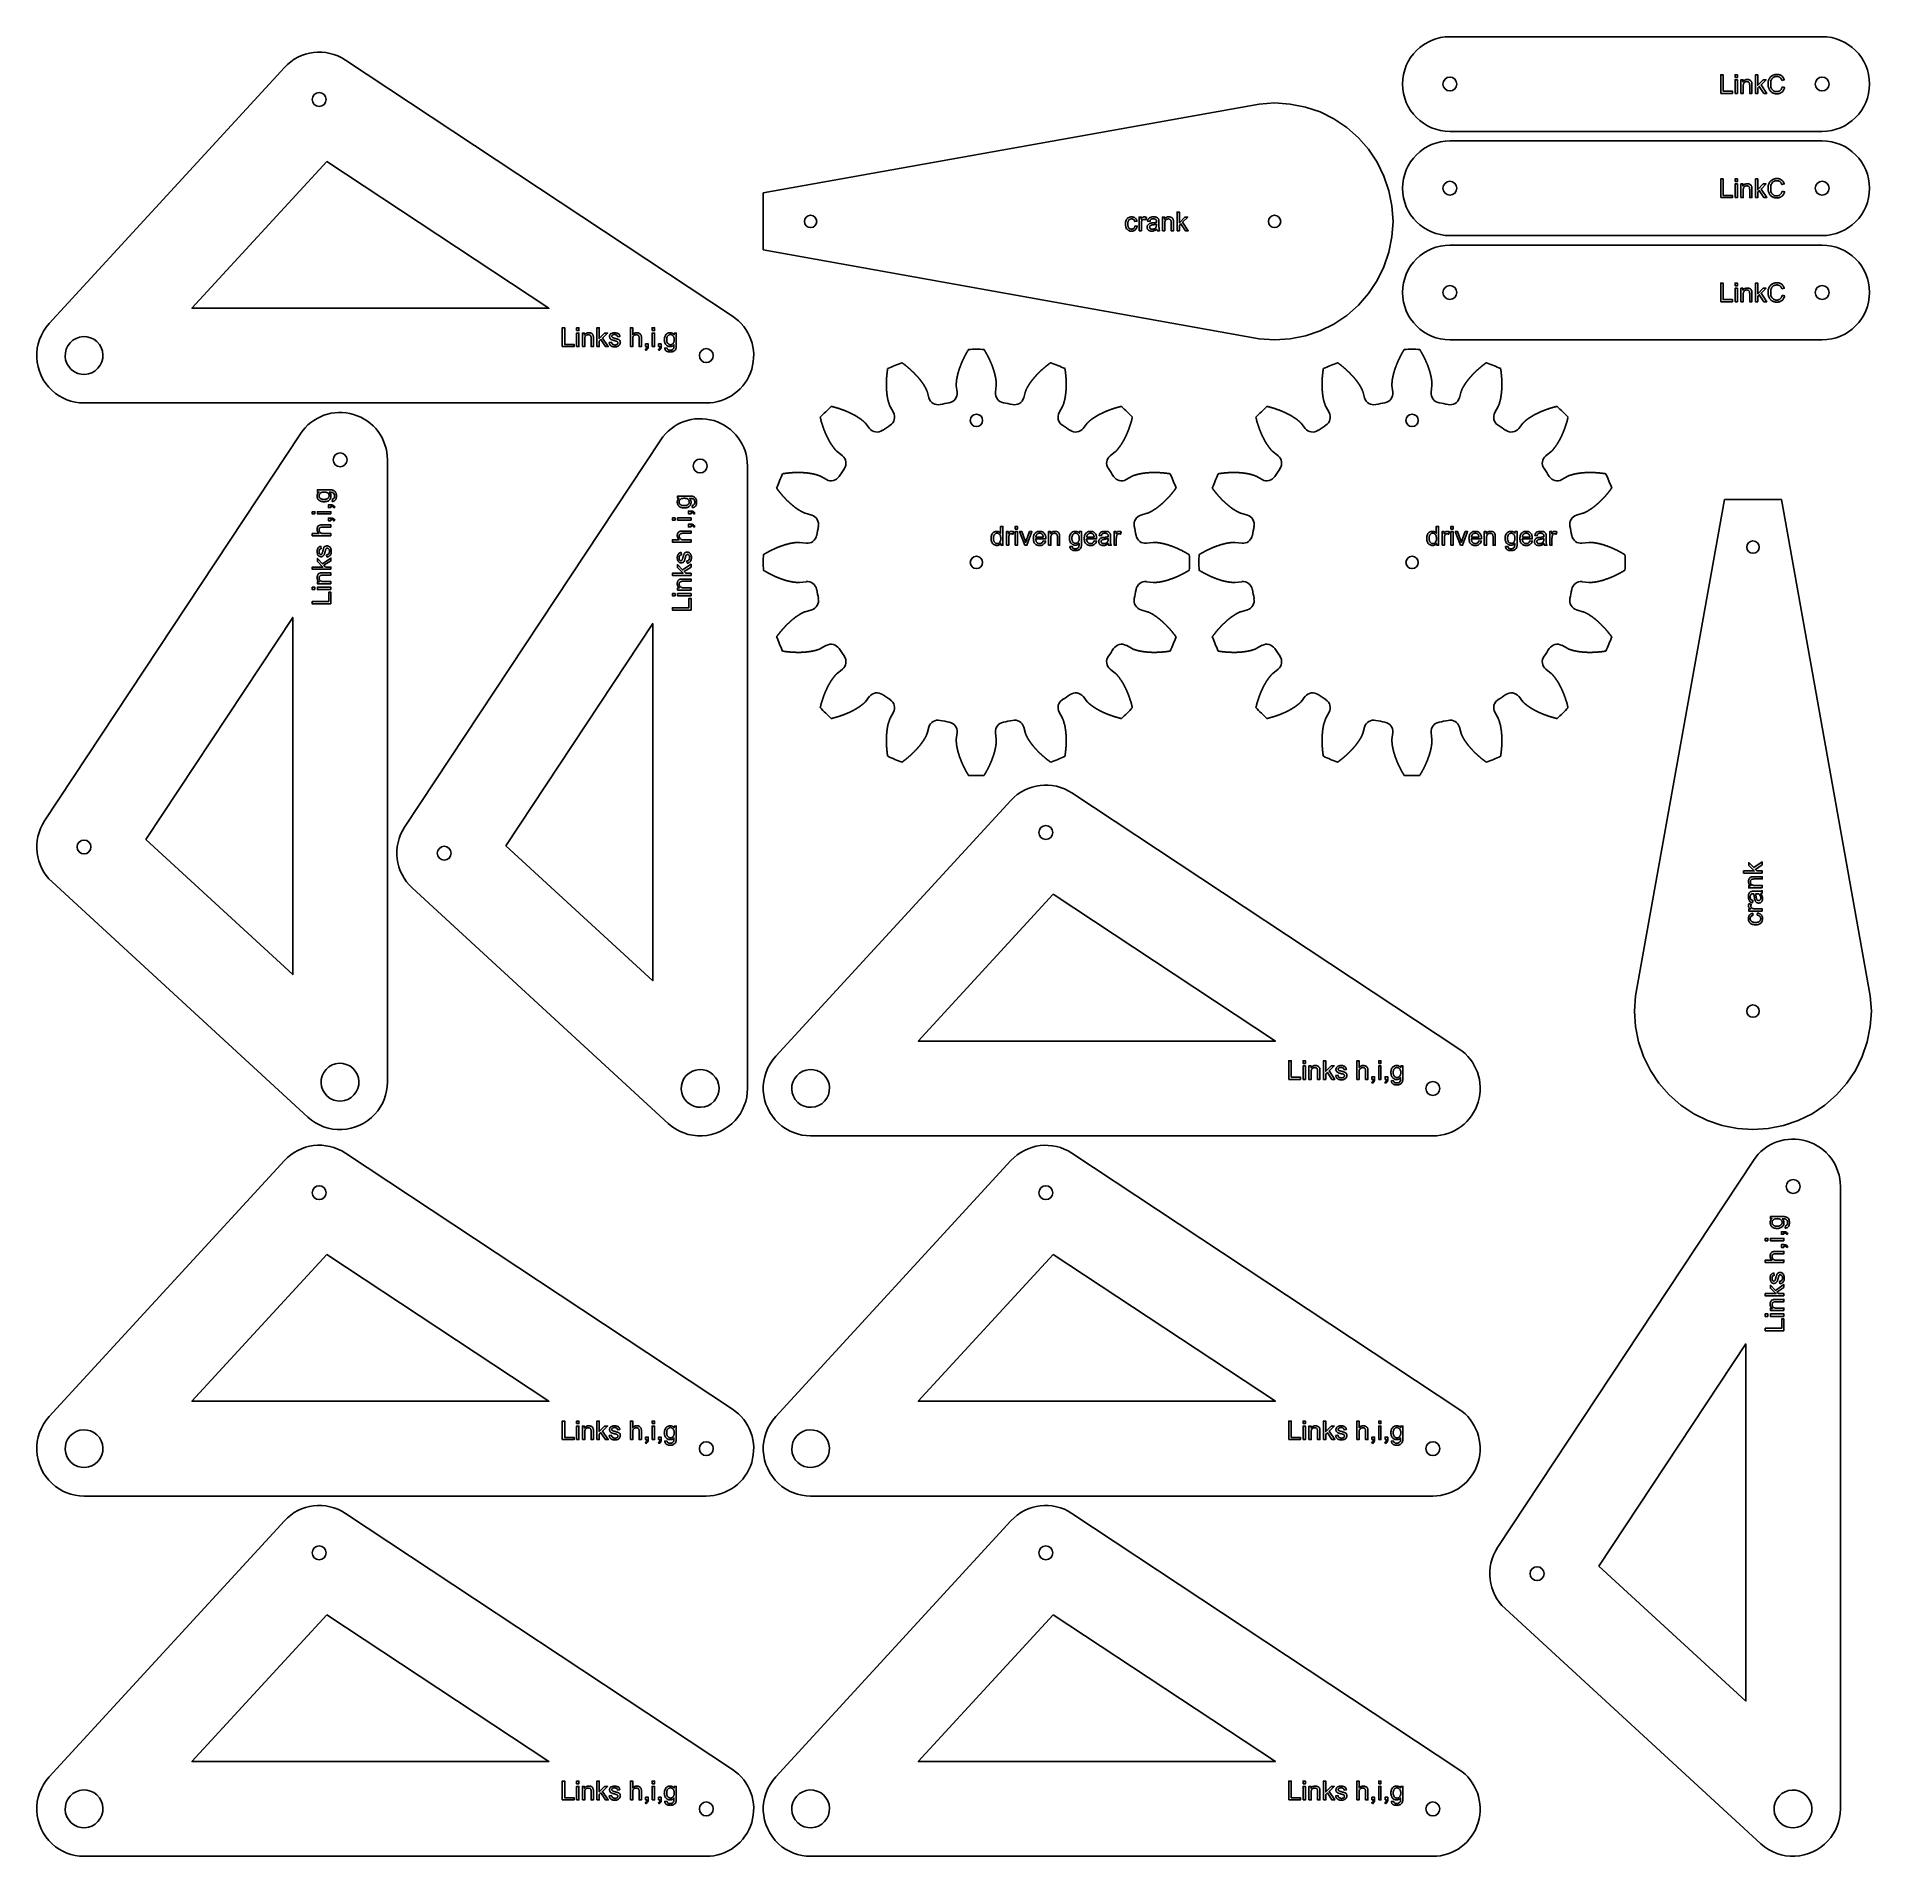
# Model space of a CAD drawing. Header units: millimetres. Extents: x 18 to 1180, y 18 to 1170.
import ezdxf

# ---------------------------------------------------------------- set-up
doc = ezdxf.new("R2010")
doc.units = ezdxf.units.MM
doc.layers.add('cut', color=5, linetype='Continuous', true_color=0x0000ff)
doc.layers.add('line engraving', color=1, linetype='Continuous', true_color=0xff0000)

msp = doc.modelspace()

# ---------------------------------------------------------------- linework, layer by layer
at = {"layer": 'cut', "color": 5, "true_color": 0x0000ff}
for p, q in [((583.2, 941.7), (582.1, 945.9)), ((600.6, 949.5), (601.1, 945.3)), ((625.4, 945.3), (625.9, 949.5)), ((644.4, 945.9), (643.3, 941.7)), ((859.2, 941.7), (858.1, 945.9)), ((876.6, 949.5), (877.1, 945.3)), ((901.4, 945.3), (901.9, 949.5)), ((920.4, 945.9), (919.3, 941.7)), ((558.7, 936.2), (560.8, 932.4)), ((665.7, 932.4), (667.8, 936.2)), ((834.7, 936.2), (836.8, 932.4)), ((941.7, 932.4), (943.8, 936.2)), ((545.6, 922.3), (543, 925.7)), ((683.5, 925.7), (680.9, 922.3)), ((821.6, 922.3), (819, 925.7)), ((959.5, 925.7), (956.9, 922.3)), ((525.1, 907.8), (528.4, 905.1)), ((698.1, 905.1), (701.4, 907.8)), ((801.1, 907.8), (804.4, 905.1)), ((974.1, 905.1), (977.4, 907.8)), ((518.3, 890), (514.6, 892.1)), ((711.9, 892.1), (708.2, 890)), ((794.3, 890), (790.6, 892.1)), ((987.9, 892.1), (984.2, 890)), ((504.9, 868.7), (509, 867.5)), ((717.5, 867.5), (721.6, 868.7)), ((780.9, 868.7), (785, 867.5)), ((993.5, 867.5), (997.6, 868.7)), ((505.5, 849.7), (501.2, 850.1)), ((725.3, 850.1), (721, 849.7)), ((781.5, 849.7), (777.2, 850.1)), ((1001.3, 850.1), (997, 849.7)), ((501.2, 824.8), (505.5, 825.3)), ((721, 825.3), (725.3, 824.8)), ((777.2, 824.8), (781.5, 825.3)), ((997, 825.3), (1001.3, 824.8)), ((509, 807.5), (504.9, 806.3)), ((721.6, 806.3), (717.5, 807.5)), ((785, 807.5), (780.9, 806.3)), ((997.6, 806.3), (993.5, 807.5)), ((514.6, 782.9), (518.3, 785)), ((708.2, 785), (711.9, 782.9)), ((790.6, 782.9), (794.3, 785)), ((984.2, 785), (987.9, 782.9)), ((528.4, 769.9), (525.1, 767.2)), ((701.4, 767.2), (698.1, 769.9)), ((804.4, 769.9), (801.1, 767.2)), ((977.4, 767.2), (974.1, 769.9)), ((543, 749.3), (545.6, 752.7)), ((680.9, 752.7), (683.5, 749.3)), ((819, 749.3), (821.6, 752.7)), ((956.9, 752.7), (959.5, 749.3)), ((560.8, 742.6), (558.7, 738.8)), ((582.1, 729.1), (583.2, 733.2)), ((643.3, 733.2), (644.4, 729.1)), ((667.8, 738.8), (665.7, 742.6)), ((836.8, 742.6), (834.7, 738.8)), ((858.1, 729.1), (859.2, 733.2)), ((919.3, 733.2), (920.4, 729.1)), ((943.8, 738.8), (941.7, 742.6)), ((601.1, 729.7), (600.6, 725.4)), ((625.9, 725.4), (625.4, 729.7)), ((877.1, 729.7), (876.6, 725.4)), ((901.9, 725.4), (901.4, 729.7))]:
    msp.add_line(p, q, dxfattribs=at)
for points in [[(1149.1, 1110.5, 1), (1149.1, 1170.5), (913.3, 1170.5, 1), (913.3, 1110.5)], [(174.9, 1151), (25.9, 988.8, 0.414578), (27.7, 946.4, 0.188241), (48, 938.5), (442.2, 938.5, 0.743511), (458.8, 993.5), (213.6, 1155.7, 0.368358)], [(1149.1, 1044.5, 1), (1149.1, 1104.5), (913.3, 1104.5, 1), (913.3, 1044.5)], [(1149.1, 978.5, 1), (1149.1, 1038.5), (913.3, 1038.5, 1), (913.3, 978.5)], [(56.1, 977.4, 0.997265), (39.9, 959.7, 0.997265)], [(27.7, 635.2), (189.8, 486.2, 0.414578), (232.2, 488, 0.188241), (240.2, 508.3), (240.2, 902.5, 0.743511), (185.1, 919), (23, 673.8, 0.368358)], [(255.9, 631.3), (418, 482.2, 0.414578), (460.4, 484.1, 0.188241), (468.3, 504.4), (468.3, 898.6, 0.743511), (413.3, 915.1), (251.1, 669.9, 0.368358)], [(635.2, 686.8), (486.2, 524.7, 0.414578), (488, 482.3, 0.188241), (508.3, 474.3), (902.5, 474.3, 0.743511), (919, 529.4), (673.8, 691.5, 0.368358)], [(201.3, 516.4, 0.997265), (219, 500.2, 0.997265)], [(429.5, 512.5, 0.997265), (447.1, 496.2, 0.997265)], [(516.4, 513.2, 0.997265), (500.2, 495.5, 0.997265)], [(174.9, 458.6), (25.9, 296.5, 0.414578), (27.7, 254.1, 0.188241), (48, 246.2), (442.2, 246.2, 0.743511), (458.8, 301.2), (213.6, 463.4, 0.368358)], [(635.2, 458.6), (486.2, 296.5, 0.414578), (488, 254.1, 0.188241), (508.3, 246.2), (902.5, 246.2, 0.743511), (919, 301.2), (673.8, 463.4, 0.368358)], [(948.2, 174.9), (1110.3, 25.9, 0.414578), (1152.7, 27.7, 0.188241), (1160.7, 48), (1160.7, 442.2, 0.743511), (1105.6, 458.8), (943.5, 213.6, 0.368358)], [(56.1, 285, 0.997265), (39.9, 267.4, 0.997265)], [(516.4, 285, 0.997265), (500.2, 267.4, 0.997265)], [(174.9, 230.5), (25.9, 68.3, 0.414578), (27.7, 25.9, 0.188241), (48, 18), (442.2, 18, 0.743511), (458.8, 73), (213.6, 235.2, 0.368358)], [(635.2, 230.5), (486.2, 68.3, 0.414578), (488, 25.9, 0.188241), (508.3, 18), (902.5, 18, 0.743511), (919, 73), (673.8, 235.2, 0.368358)], [(56.1, 56.9, 0.997265), (39.9, 39.2, 0.997265)], [(516.4, 56.9, 0.997265), (500.2, 39.2, 0.997265)], [(1121.8, 56.1, 0.997265), (1139.5, 39.9, 0.997265)]]:
    msp.add_lwpolyline(points, format="xyb", close=True, dxfattribs=at)
for points in [[(802.2, 978.5), (812, 979.1), (821.7, 981), (831, 984.2), (839.8, 988.5), (847.9, 994), (855.3, 1000.5), (861.8, 1007.8), (867.2, 1016), (871.5, 1024.8), (874.7, 1034.1), (876.6, 1043.7), (877.3, 1053.5), (876.6, 1063.3), (874.7, 1072.9), (871.5, 1082.2), (867.2, 1091), (861.8, 1099.2), (855.3, 1106.5), (847.9, 1113), (839.8, 1118.4), (831, 1122.8), (821.7, 1125.9), (812, 1127.8), (802.2, 1128.5), (792.5, 1127.8), (478.3, 1071.5), (478.3, 1035.5), (792.5, 979.1)], [(201.8, 1091.5), (342.5, 998.5), (116.3, 998.5)], [(1030.3, 553.3), (1030.9, 543.5), (1032.8, 533.8), (1036, 524.5), (1040.3, 515.8), (1045.7, 507.6), (1052.2, 500.2), (1059.6, 493.7), (1067.8, 488.3), (1076.5, 484), (1085.8, 480.8), (1095.5, 478.9), (1105.3, 478.3), (1115, 478.9), (1124.7, 480.8), (1134, 484), (1142.8, 488.3), (1150.9, 493.7), (1158.3, 500.2), (1164.8, 507.6), (1170.2, 515.8), (1174.5, 524.5), (1177.7, 533.8), (1179.6, 543.5), (1180.3, 553.3), (1179.6, 563), (1123.3, 877.3), (1087.3, 877.3), (1030.9, 563)], [(87.1, 662), (180.2, 802.7), (180.2, 576.5)], [(315.3, 658.1), (408.3, 798.8), (408.3, 572.6)], [(662, 627.4), (802.7, 534.3), (576.5, 534.3)], [(201.8, 399.2), (342.5, 306.2), (116.3, 306.2)], [(662, 399.2), (802.7, 306.2), (576.5, 306.2)], [(1007.6, 201.8), (1100.7, 342.5), (1100.7, 116.3)], [(201.8, 171), (342.5, 78), (116.3, 78)], [(662, 171), (802.7, 78), (576.5, 78)]]:
    msp.add_lwpolyline(points, close=True, dxfattribs=at)
for centre, radius in [((913.3, 1140.5), 4.4), ((1149.1, 1140.5), 4.4), ((197, 1130.7), 4.4), ((913.3, 1074.5), 4.4), ((1149.1, 1074.5), 4.4), ((508.3, 1053.5), 3.9), ((802.2, 1053.5), 3.9), ((913.3, 1008.5), 4.4), ((1149.1, 1008.5), 4.4), ((442.2, 968.5), 4.4), ((613.3, 927.5), 3.9), ((889.3, 927.5), 3.9), ((210.2, 902.5), 4.4), ((438.3, 898.6), 4.4), ((1105.3, 847.2), 3.9), ((613.3, 837.5), 3.9), ((889.3, 837.5), 3.9), ((657.3, 666.5), 4.4), ((48, 657.3), 4.4), ((276.2, 653.3), 4.4), ((1105.3, 553.3), 3.9), ((902.5, 504.3), 4.4), ((197, 438.3), 4.4), ((657.3, 438.3), 4.4), ((1130.7, 442.2), 4.4), ((442.2, 276.2), 4.4), ((902.5, 276.2), 4.4), ((197, 210.2), 4.4), ((657.3, 210.2), 4.4), ((968.5, 197), 4.4), ((442.2, 48), 4.4), ((902.5, 48), 4.4)]:
    msp.add_circle(centre, radius, dxfattribs=at)
for centre, radius, start, end in [((613.3, 837.5), 135, 87.9168, 92.0832), ((889.3, 837.5), 135, 87.9168, 92.0832), ((613.3, 837.5), 135, 110.4168, 114.5832), ((613.3, 837.5), 135, 65.4168, 69.5832), ((889.3, 837.5), 135, 110.4168, 114.5832), ((889.3, 837.5), 135, 65.4168, 69.5832), ((589, 943.4), 6, -163.9431, -77.109), ((595.1, 944.6), 6, -80.391, 6.4431), ((631.4, 944.6), 6, 173.5569, -99.609), ((637.5, 943.4), 6, -102.891, -16.0569), ((865, 943.4), 6, -163.9431, -77.109), ((871.1, 944.6), 6, -80.391, 6.4431), ((907.4, 944.6), 6, 173.5569, -99.609), ((913.5, 943.4), 6, -102.891, -16.0569), ((613.3, 837.5), 135, 132.9168, 137.0832), ((555.5, 929.5), 6, -57.891, 28.9431), ((613.3, 837.5), 102.6, 99.609, 102.891), ((613.3, 837.5), 102.6, 77.109, 80.391), ((671, 929.5), 6, 151.0569, -122.109), ((613.3, 837.5), 135, 42.9168, 47.0832), ((889.3, 837.5), 135, 132.9168, 137.0832), ((831.5, 929.5), 6, -57.891, 28.9431), ((889.3, 837.5), 102.6, 99.609, 102.891), ((889.3, 837.5), 102.6, 77.109, 80.391), ((947, 929.5), 6, 151.0569, -122.109), ((889.3, 837.5), 135, 42.9168, 47.0832), ((550.3, 926.1), 6, -141.4431, -54.609), ((613.3, 837.5), 102.6, 122.109, 125.391), ((613.3, 837.5), 102.6, 54.609, 57.891), ((676.2, 926.1), 6, -125.391, -38.5569), ((826.3, 926.1), 6, -141.4431, -54.609), ((889.3, 837.5), 102.6, 122.109, 125.391), ((889.3, 837.5), 102.6, 54.609, 57.891), ((952.2, 926.1), 6, -125.391, -38.5569), ((613.3, 837.5), 102.6, 144.609, 147.891), ((524.7, 900.4), 6, -35.391, 51.4431), ((701.8, 900.4), 6, 128.5569, -144.609), ((613.3, 837.5), 102.6, 32.109, 35.391), ((889.3, 837.5), 102.6, 144.609, 147.891), ((800.7, 900.4), 6, -35.391, 51.4431), ((977.8, 900.4), 6, 128.5569, -144.609), ((889.3, 837.5), 102.6, 32.109, 35.391), ((613.3, 837.5), 135, 155.4168, 159.5832), ((521.2, 895.2), 6, -118.9431, -32.109), ((705.3, 895.2), 6, -147.891, -61.0569), ((613.3, 837.5), 135, 20.4168, 24.5832), ((889.3, 837.5), 135, 155.4168, 159.5832), ((797.2, 895.2), 6, -118.9431, -32.109), ((981.3, 895.2), 6, -147.891, -61.0569), ((889.3, 837.5), 135, 20.4168, 24.5832), ((507.3, 861.7), 6, -12.891, 73.9431), ((613.3, 837.5), 102.6, 167.109, 170.391), ((719.2, 861.7), 6, 106.0569, -167.109), ((613.3, 837.5), 102.6, 9.609, 12.891), ((783.3, 861.7), 6, -12.891, 73.9431), ((889.3, 837.5), 102.6, 167.109, 170.391), ((995.2, 861.7), 6, 106.0569, -167.109), ((889.3, 837.5), 102.6, 9.609, 12.891), ((506.1, 855.6), 6, -96.4431, -9.609), ((720.4, 855.6), 6, -170.391, -83.5569), ((782.1, 855.6), 6, -96.4431, -9.609), ((996.4, 855.6), 6, -170.391, -83.5569), ((613.3, 837.5), 135, 177.9168, -177.9168), ((613.3, 837.5), 135, -2.0832, 2.0832), ((889.3, 837.5), 135, 177.9168, -177.9168), ((889.3, 837.5), 135, -2.0832, 2.0832), ((506.1, 819.4), 6, 9.609, 96.4431), ((720.4, 819.4), 6, 83.5569, 170.391), ((782.1, 819.4), 6, 9.609, 96.4431), ((996.4, 819.4), 6, 83.5569, 170.391), ((507.3, 813.3), 6, -73.9431, 12.891), ((613.3, 837.5), 102.6, -170.391, -167.109), ((719.2, 813.3), 6, 167.109, -106.0569), ((613.3, 837.5), 102.6, -12.891, -9.609), ((783.3, 813.3), 6, -73.9431, 12.891), ((889.3, 837.5), 102.6, -170.391, -167.109), ((995.2, 813.3), 6, 167.109, -106.0569), ((889.3, 837.5), 102.6, -12.891, -9.609), ((613.3, 837.5), 135, -159.5832, -155.4168), ((613.3, 837.5), 135, -24.5832, -20.4168), ((889.3, 837.5), 135, -159.5832, -155.4168), ((889.3, 837.5), 135, -24.5832, -20.4168), ((521.2, 779.7), 6, 32.109, 118.9431), ((613.3, 837.5), 102.6, -147.891, -144.609), ((613.3, 837.5), 102.6, -35.391, -32.109), ((705.3, 779.7), 6, 61.0569, 147.891), ((797.2, 779.7), 6, 32.109, 118.9431), ((889.3, 837.5), 102.6, -147.891, -144.609), ((889.3, 837.5), 102.6, -35.391, -32.109), ((981.3, 779.7), 6, 61.0569, 147.891), ((524.7, 774.6), 6, -51.4431, 35.391), ((701.8, 774.6), 6, 144.609, -128.5569), ((800.7, 774.6), 6, -51.4431, 35.391), ((977.8, 774.6), 6, 144.609, -128.5569), ((613.3, 837.5), 135, -137.0832, -132.9168), ((550.3, 748.9), 6, 54.609, 141.4431), ((613.3, 837.5), 102.6, -125.391, -122.109), ((555.5, 745.5), 6, -28.9431, 57.891), ((671, 745.5), 6, 122.109, -151.0569), ((613.3, 837.5), 102.6, -57.891, -54.609), ((676.2, 748.9), 6, 38.5569, 125.391), ((613.3, 837.5), 135, -47.0832, -42.9168), ((889.3, 837.5), 135, -137.0832, -132.9168), ((826.3, 748.9), 6, 54.609, 141.4431), ((889.3, 837.5), 102.6, -125.391, -122.109), ((831.5, 745.5), 6, -28.9431, 57.891), ((947, 745.5), 6, 122.109, -151.0569), ((889.3, 837.5), 102.6, -57.891, -54.609), ((952.2, 748.9), 6, 38.5569, 125.391), ((889.3, 837.5), 135, -47.0832, -42.9168), ((589, 731.6), 6, 77.109, 163.9431), ((613.3, 837.5), 102.6, -102.891, -99.609), ((595.1, 730.4), 6, -6.4431, 80.391), ((631.4, 730.4), 6, 99.609, -173.5569), ((613.3, 837.5), 102.6, -80.391, -77.109), ((637.5, 731.6), 6, 16.0569, 102.891), ((865, 731.6), 6, 77.109, 163.9431), ((889.3, 837.5), 102.6, -102.891, -99.609), ((871.1, 730.4), 6, -6.4431, 80.391), ((907.4, 730.4), 6, 99.609, -173.5569), ((889.3, 837.5), 102.6, -80.391, -77.109), ((913.5, 731.6), 6, 16.0569, 102.891), ((613.3, 837.5), 135, -114.5832, -110.4168), ((613.3, 837.5), 135, -69.5832, -65.4168), ((889.3, 837.5), 135, -114.5832, -110.4168), ((889.3, 837.5), 135, -69.5832, -65.4168), ((613.3, 837.5), 135, -92.0832, -87.9168), ((889.3, 837.5), 135, -92.0832, -87.9168)]:
    msp.add_arc(centre, radius, start, end, dxfattribs=at)
for points in [[(608.3, 972.4), (608.3, 972.3), (608.2, 972.2), (608.1, 972), (608, 971.8), (607.8, 971.5), (607.6, 971.1), (607.4, 970.8), (607.2, 970.5), (607, 970.2), (606.9, 969.9), (606.7, 969.5), (606.5, 969.2), (606.3, 968.9), (606.2, 968.6), (606, 968.3), (605.8, 967.9), (605.7, 967.6), (605.5, 967.3), (605.4, 967), (605.2, 966.6), (605, 966.3), (604.9, 966), (604.7, 965.7), (604.6, 965.3), (604.4, 965), (604.3, 964.7), (604.2, 964.4), (604, 964), (603.9, 963.7), (603.7, 963.4), (603.6, 963.1), (603.5, 962.7), (603.4, 962.4), (603.2, 962.1), (603.1, 961.8), (603, 961.4), (602.9, 961.1), (602.7, 960.8), (602.6, 960.4), (602.5, 960.1), (602.4, 959.8), (602.3, 959.5), (602.2, 959.1), (602.1, 958.8), (602, 958.5), (601.9, 958.1), (601.8, 957.8), (601.7, 957.5), (601.6, 957.1), (601.5, 956.8), (601.5, 956.5), (601.4, 956.1), (601.3, 955.8), (601.2, 955.5), (601.2, 955.2), (601.1, 954.8), (601, 954.5), (601, 954.2), (600.9, 953.8), (600.8, 953.5), (600.8, 953.2), (600.8, 952.8), (600.7, 952.5), (600.7, 952.2), (600.7, 951.8), (600.6, 951.5), (600.6, 951.2), (600.6, 950.9), (600.6, 950.5), (600.6, 950.2), (600.6, 949.9), (600.6, 949.7), (600.6, 949.6), (600.6, 949.5)], [(625.9, 949.5), (625.9, 949.6), (625.9, 949.7), (625.9, 949.9), (625.9, 950.2), (625.9, 950.5), (625.9, 950.9), (625.9, 951.2), (625.9, 951.5), (625.8, 951.8), (625.8, 952.2), (625.8, 952.5), (625.7, 952.8), (625.7, 953.2), (625.7, 953.5), (625.6, 953.8), (625.5, 954.2), (625.5, 954.5), (625.4, 954.8), (625.3, 955.2), (625.3, 955.5), (625.2, 955.8), (625.1, 956.1), (625, 956.5), (625, 956.8), (624.9, 957.1), (624.8, 957.5), (624.7, 957.8), (624.6, 958.1), (624.5, 958.5), (624.4, 958.8), (624.3, 959.1), (624.2, 959.5), (624.1, 959.8), (624, 960.1), (623.9, 960.4), (623.8, 960.8), (623.6, 961.1), (623.5, 961.4), (623.4, 961.8), (623.3, 962.1), (623.2, 962.4), (623, 962.7), (622.9, 963.1), (622.8, 963.4), (622.6, 963.7), (622.5, 964), (622.3, 964.4), (622.2, 964.7), (622.1, 965), (621.9, 965.3), (621.8, 965.7), (621.6, 966), (621.5, 966.3), (621.3, 966.6), (621.1, 967), (621, 967.3), (620.8, 967.6), (620.7, 967.9), (620.5, 968.3), (620.3, 968.6), (620.2, 968.9), (620, 969.2), (619.8, 969.5), (619.6, 969.9), (619.5, 970.2), (619.3, 970.5), (619.1, 970.8), (618.9, 971.1), (618.7, 971.5), (618.5, 971.8), (618.4, 972), (618.3, 972.2), (618.2, 972.3), (618.2, 972.4)], [(884.3, 972.4), (884.3, 972.3), (884.2, 972.2), (884.1, 972), (884, 971.8), (883.8, 971.5), (883.6, 971.1), (883.4, 970.8), (883.2, 970.5), (883, 970.2), (882.9, 969.9), (882.7, 969.5), (882.5, 969.2), (882.3, 968.9), (882.2, 968.6), (882, 968.3), (881.8, 967.9), (881.7, 967.6), (881.5, 967.3), (881.4, 967), (881.2, 966.6), (881, 966.3), (880.9, 966), (880.7, 965.7), (880.6, 965.3), (880.4, 965), (880.3, 964.7), (880.2, 964.4), (880, 964), (879.9, 963.7), (879.7, 963.4), (879.6, 963.1), (879.5, 962.7), (879.4, 962.4), (879.2, 962.1), (879.1, 961.8), (879, 961.4), (878.9, 961.1), (878.7, 960.8), (878.6, 960.4), (878.5, 960.1), (878.4, 959.8), (878.3, 959.5), (878.2, 959.1), (878.1, 958.8), (878, 958.5), (877.9, 958.1), (877.8, 957.8), (877.7, 957.5), (877.6, 957.1), (877.5, 956.8), (877.5, 956.5), (877.4, 956.1), (877.3, 955.8), (877.2, 955.5), (877.2, 955.2), (877.1, 954.8), (877, 954.5), (877, 954.2), (876.9, 953.8), (876.8, 953.5), (876.8, 953.2), (876.8, 952.8), (876.7, 952.5), (876.7, 952.2), (876.7, 951.8), (876.6, 951.5), (876.6, 951.2), (876.6, 950.9), (876.6, 950.5), (876.6, 950.2), (876.6, 949.9), (876.6, 949.7), (876.6, 949.6), (876.6, 949.5)], [(901.9, 949.5), (901.9, 949.6), (901.9, 949.7), (901.9, 949.9), (901.9, 950.2), (901.9, 950.5), (901.9, 950.9), (901.9, 951.2), (901.9, 951.5), (901.8, 951.8), (901.8, 952.2), (901.8, 952.5), (901.7, 952.8), (901.7, 953.2), (901.7, 953.5), (901.6, 953.8), (901.5, 954.2), (901.5, 954.5), (901.4, 954.8), (901.3, 955.2), (901.3, 955.5), (901.2, 955.8), (901.1, 956.1), (901, 956.5), (901, 956.8), (900.9, 957.1), (900.8, 957.5), (900.7, 957.8), (900.6, 958.1), (900.5, 958.5), (900.4, 958.8), (900.3, 959.1), (900.2, 959.5), (900.1, 959.8), (900, 960.1), (899.9, 960.4), (899.8, 960.8), (899.6, 961.1), (899.5, 961.4), (899.4, 961.8), (899.3, 962.1), (899.2, 962.4), (899, 962.7), (898.9, 963.1), (898.8, 963.4), (898.6, 963.7), (898.5, 964), (898.3, 964.4), (898.2, 964.7), (898.1, 965), (897.9, 965.3), (897.8, 965.7), (897.6, 966), (897.5, 966.3), (897.3, 966.6), (897.1, 967), (897, 967.3), (896.8, 967.6), (896.7, 967.9), (896.5, 968.3), (896.3, 968.6), (896.2, 968.9), (896, 969.2), (895.8, 969.5), (895.6, 969.9), (895.5, 970.2), (895.3, 970.5), (895.1, 970.8), (894.9, 971.1), (894.7, 971.5), (894.5, 971.8), (894.4, 972), (894.3, 972.2), (894.2, 972.3), (894.2, 972.4)], [(557.1, 960.3), (557.1, 960.2), (557.1, 960), (557, 959.8), (557, 959.5), (556.9, 959.2), (556.9, 958.8), (556.8, 958.4), (556.8, 958.1), (556.7, 957.7), (556.7, 957.3), (556.7, 957), (556.6, 956.6), (556.6, 956.3), (556.6, 955.9), (556.5, 955.5), (556.5, 955.2), (556.5, 954.8), (556.4, 954.5), (556.4, 954.1), (556.4, 953.7), (556.4, 953.4), (556.4, 953), (556.3, 952.7), (556.3, 952.3), (556.3, 951.9), (556.3, 951.6), (556.3, 951.2), (556.3, 950.9), (556.3, 950.5), (556.3, 950.2), (556.3, 949.8), (556.3, 949.5), (556.3, 949.1), (556.3, 948.8), (556.3, 948.4), (556.3, 948.1), (556.3, 947.7), (556.4, 947.4), (556.4, 947), (556.4, 946.7), (556.4, 946.3), (556.5, 946), (556.5, 945.6), (556.5, 945.3), (556.6, 944.9), (556.6, 944.6), (556.6, 944.3), (556.7, 943.9), (556.7, 943.6), (556.8, 943.2), (556.8, 942.9), (556.9, 942.6), (556.9, 942.2), (557, 941.9), (557, 941.6), (557.1, 941.2), (557.2, 940.9), (557.2, 940.6), (557.3, 940.3), (557.4, 939.9), (557.5, 939.6), (557.6, 939.3), (557.7, 939), (557.8, 938.6), (557.9, 938.3), (558, 938), (558.1, 937.7), (558.2, 937.4), (558.3, 937.1), (558.4, 936.8), (558.5, 936.5), (558.6, 936.3), (558.6, 936.2), (558.7, 936.2)], [(582.1, 945.9), (582, 945.9), (582, 946), (581.9, 946.2), (581.8, 946.5), (581.7, 946.8), (581.6, 947.1), (581.4, 947.4), (581.3, 947.7), (581.1, 948), (581, 948.3), (580.8, 948.5), (580.7, 948.8), (580.5, 949.1), (580.3, 949.4), (580.1, 949.7), (580, 950), (579.8, 950.3), (579.6, 950.5), (579.4, 950.8), (579.2, 951.1), (579, 951.4), (578.8, 951.7), (578.6, 951.9), (578.4, 952.2), (578.2, 952.5), (578, 952.8), (577.8, 953), (577.6, 953.3), (577.4, 953.6), (577.1, 953.8), (576.9, 954.1), (576.7, 954.4), (576.5, 954.6), (576.2, 954.9), (576, 955.1), (575.8, 955.4), (575.6, 955.7), (575.3, 955.9), (575.1, 956.2), (574.8, 956.4), (574.6, 956.7), (574.3, 956.9), (574.1, 957.2), (573.9, 957.4), (573.6, 957.7), (573.4, 957.9), (573.1, 958.2), (572.8, 958.4), (572.6, 958.7), (572.3, 958.9), (572.1, 959.2), (571.8, 959.4), (571.5, 959.7), (571.3, 959.9), (571, 960.1), (570.7, 960.4), (570.4, 960.6), (570.2, 960.8), (569.9, 961.1), (569.6, 961.3), (569.3, 961.5), (569.1, 961.8), (568.8, 962), (568.5, 962.2), (568.2, 962.5), (567.9, 962.7), (567.6, 962.9), (567.3, 963.1), (567, 963.4), (566.8, 963.6), (566.5, 963.7), (566.3, 963.9), (566.2, 964), (566.2, 964)], [(660.3, 964), (660.3, 964), (660.2, 963.9), (660, 963.7), (659.8, 963.6), (659.5, 963.4), (659.2, 963.1), (658.9, 962.9), (658.6, 962.7), (658.3, 962.5), (658, 962.2), (657.7, 962), (657.4, 961.8), (657.2, 961.5), (656.9, 961.3), (656.6, 961.1), (656.3, 960.8), (656.1, 960.6), (655.8, 960.4), (655.5, 960.1), (655.2, 959.9), (655, 959.7), (654.7, 959.4), (654.4, 959.2), (654.2, 958.9), (653.9, 958.7), (653.7, 958.4), (653.4, 958.2), (653.2, 957.9), (652.9, 957.7), (652.6, 957.4), (652.4, 957.2), (652.2, 956.9), (651.9, 956.7), (651.7, 956.4), (651.4, 956.2), (651.2, 955.9), (651, 955.7), (650.7, 955.4), (650.5, 955.1), (650.3, 954.9), (650, 954.6), (649.8, 954.4), (649.6, 954.1), (649.4, 953.8), (649.1, 953.6), (648.9, 953.3), (648.7, 953), (648.5, 952.8), (648.3, 952.5), (648.1, 952.2), (647.9, 951.9), (647.7, 951.7), (647.5, 951.4), (647.3, 951.1), (647.1, 950.8), (646.9, 950.5), (646.7, 950.3), (646.5, 950), (646.4, 949.7), (646.2, 949.4), (646, 949.1), (645.8, 948.8), (645.7, 948.5), (645.5, 948.3), (645.4, 948), (645.2, 947.7), (645.1, 947.4), (644.9, 947.1), (644.8, 946.8), (644.7, 946.5), (644.6, 946.2), (644.5, 946), (644.5, 945.9), (644.4, 945.9)], [(667.8, 936.2), (667.9, 936.2), (667.9, 936.3), (668, 936.5), (668.1, 936.8), (668.2, 937.1), (668.3, 937.4), (668.4, 937.7), (668.6, 938), (668.7, 938.3), (668.7, 938.6), (668.8, 939), (668.9, 939.3), (669, 939.6), (669.1, 939.9), (669.2, 940.3), (669.3, 940.6), (669.3, 940.9), (669.4, 941.2), (669.5, 941.6), (669.5, 941.9), (669.6, 942.2), (669.6, 942.6), (669.7, 942.9), (669.7, 943.2), (669.8, 943.6), (669.8, 943.9), (669.9, 944.3), (669.9, 944.6), (669.9, 944.9), (670, 945.3), (670, 945.6), (670, 946), (670.1, 946.3), (670.1, 946.7), (670.1, 947), (670.1, 947.4), (670.2, 947.7), (670.2, 948.1), (670.2, 948.4), (670.2, 948.8), (670.2, 949.1), (670.2, 949.5), (670.2, 949.8), (670.2, 950.2), (670.2, 950.5), (670.2, 950.9), (670.2, 951.2), (670.2, 951.6), (670.2, 951.9), (670.2, 952.3), (670.2, 952.7), (670.1, 953), (670.1, 953.4), (670.1, 953.7), (670.1, 954.1), (670.1, 954.5), (670, 954.8), (670, 955.2), (670, 955.5), (670, 955.9), (669.9, 956.3), (669.9, 956.6), (669.8, 957), (669.8, 957.3), (669.8, 957.7), (669.7, 958.1), (669.7, 958.4), (669.6, 958.8), (669.6, 959.2), (669.5, 959.5), (669.5, 959.8), (669.4, 960), (669.4, 960.2), (669.4, 960.3)], [(833.1, 960.3), (833.1, 960.2), (833.1, 960), (833, 959.8), (833, 959.5), (832.9, 959.2), (832.9, 958.8), (832.8, 958.4), (832.8, 958.1), (832.7, 957.7), (832.7, 957.3), (832.7, 957), (832.6, 956.6), (832.6, 956.3), (832.6, 955.9), (832.5, 955.5), (832.5, 955.2), (832.5, 954.8), (832.4, 954.5), (832.4, 954.1), (832.4, 953.7), (832.4, 953.4), (832.4, 953), (832.3, 952.7), (832.3, 952.3), (832.3, 951.9), (832.3, 951.6), (832.3, 951.2), (832.3, 950.9), (832.3, 950.5), (832.3, 950.2), (832.3, 949.8), (832.3, 949.5), (832.3, 949.1), (832.3, 948.8), (832.3, 948.4), (832.3, 948.1), (832.3, 947.7), (832.4, 947.4), (832.4, 947), (832.4, 946.7), (832.4, 946.3), (832.5, 946), (832.5, 945.6), (832.5, 945.3), (832.6, 944.9), (832.6, 944.6), (832.6, 944.3), (832.7, 943.9), (832.7, 943.6), (832.8, 943.2), (832.8, 942.9), (832.9, 942.6), (832.9, 942.2), (833, 941.9), (833, 941.6), (833.1, 941.2), (833.2, 940.9), (833.2, 940.6), (833.3, 940.3), (833.4, 939.9), (833.5, 939.6), (833.6, 939.3), (833.7, 939), (833.8, 938.6), (833.9, 938.3), (834, 938), (834.1, 937.7), (834.2, 937.4), (834.3, 937.1), (834.4, 936.8), (834.5, 936.5), (834.6, 936.3), (834.6, 936.2), (834.7, 936.2)], [(858.1, 945.9), (858, 945.9), (858, 946), (857.9, 946.2), (857.8, 946.5), (857.7, 946.8), (857.6, 947.1), (857.4, 947.4), (857.3, 947.7), (857.1, 948), (857, 948.3), (856.8, 948.5), (856.7, 948.8), (856.5, 949.1), (856.3, 949.4), (856.1, 949.7), (856, 950), (855.8, 950.3), (855.6, 950.5), (855.4, 950.8), (855.2, 951.1), (855, 951.4), (854.8, 951.7), (854.6, 951.9), (854.4, 952.2), (854.2, 952.5), (854, 952.8), (853.8, 953), (853.6, 953.3), (853.4, 953.6), (853.1, 953.8), (852.9, 954.1), (852.7, 954.4), (852.5, 954.6), (852.2, 954.9), (852, 955.1), (851.8, 955.4), (851.6, 955.7), (851.3, 955.9), (851.1, 956.2), (850.8, 956.4), (850.6, 956.7), (850.3, 956.9), (850.1, 957.2), (849.9, 957.4), (849.6, 957.7), (849.4, 957.9), (849.1, 958.2), (848.8, 958.4), (848.6, 958.7), (848.3, 958.9), (848.1, 959.2), (847.8, 959.4), (847.5, 959.7), (847.3, 959.9), (847, 960.1), (846.7, 960.4), (846.4, 960.6), (846.2, 960.8), (845.9, 961.1), (845.6, 961.3), (845.3, 961.5), (845.1, 961.8), (844.8, 962), (844.5, 962.2), (844.2, 962.5), (843.9, 962.7), (843.6, 962.9), (843.3, 963.1), (843, 963.4), (842.8, 963.6), (842.5, 963.7), (842.3, 963.9), (842.2, 964), (842.2, 964)], [(936.3, 964), (936.3, 964), (936.2, 963.9), (936, 963.7), (935.8, 963.6), (935.5, 963.4), (935.2, 963.1), (934.9, 962.9), (934.6, 962.7), (934.3, 962.5), (934, 962.2), (933.7, 962), (933.4, 961.8), (933.2, 961.5), (932.9, 961.3), (932.6, 961.1), (932.3, 960.8), (932.1, 960.6), (931.8, 960.4), (931.5, 960.1), (931.2, 959.9), (931, 959.7), (930.7, 959.4), (930.4, 959.2), (930.2, 958.9), (929.9, 958.7), (929.7, 958.4), (929.4, 958.2), (929.2, 957.9), (928.9, 957.7), (928.6, 957.4), (928.4, 957.2), (928.2, 956.9), (927.9, 956.7), (927.7, 956.4), (927.4, 956.2), (927.2, 955.9), (927, 955.7), (926.7, 955.4), (926.5, 955.1), (926.3, 954.9), (926, 954.6), (925.8, 954.4), (925.6, 954.1), (925.4, 953.8), (925.1, 953.6), (924.9, 953.3), (924.7, 953), (924.5, 952.8), (924.3, 952.5), (924.1, 952.2), (923.9, 951.9), (923.7, 951.7), (923.5, 951.4), (923.3, 951.1), (923.1, 950.8), (922.9, 950.5), (922.7, 950.3), (922.5, 950), (922.4, 949.7), (922.2, 949.4), (922, 949.1), (921.8, 948.8), (921.7, 948.5), (921.5, 948.3), (921.4, 948), (921.2, 947.7), (921.1, 947.4), (920.9, 947.1), (920.8, 946.8), (920.7, 946.5), (920.6, 946.2), (920.5, 946), (920.5, 945.9), (920.4, 945.9)], [(943.8, 936.2), (943.9, 936.2), (943.9, 936.3), (944, 936.5), (944.1, 936.8), (944.2, 937.1), (944.3, 937.4), (944.4, 937.7), (944.6, 938), (944.7, 938.3), (944.7, 938.6), (944.8, 939), (944.9, 939.3), (945, 939.6), (945.1, 939.9), (945.2, 940.3), (945.3, 940.6), (945.3, 940.9), (945.4, 941.2), (945.5, 941.6), (945.5, 941.9), (945.6, 942.2), (945.6, 942.6), (945.7, 942.9), (945.7, 943.2), (945.8, 943.6), (945.8, 943.9), (945.9, 944.3), (945.9, 944.6), (945.9, 944.9), (946, 945.3), (946, 945.6), (946, 946), (946.1, 946.3), (946.1, 946.7), (946.1, 947), (946.1, 947.4), (946.2, 947.7), (946.2, 948.1), (946.2, 948.4), (946.2, 948.8), (946.2, 949.1), (946.2, 949.5), (946.2, 949.8), (946.2, 950.2), (946.2, 950.5), (946.2, 950.9), (946.2, 951.2), (946.2, 951.6), (946.2, 951.9), (946.2, 952.3), (946.2, 952.7), (946.1, 953), (946.1, 953.4), (946.1, 953.7), (946.1, 954.1), (946.1, 954.5), (946, 954.8), (946, 955.2), (946, 955.5), (946, 955.9), (945.9, 956.3), (945.9, 956.6), (945.8, 957), (945.8, 957.3), (945.8, 957.7), (945.7, 958.1), (945.7, 958.4), (945.6, 958.8), (945.6, 959.2), (945.5, 959.5), (945.5, 959.8), (945.4, 960), (945.4, 960.2), (945.4, 960.3)], [(543, 925.7), (542.9, 925.7), (542.8, 925.8), (542.7, 926), (542.5, 926.2), (542.3, 926.4), (542.1, 926.6), (541.8, 926.8), (541.6, 927), (541.3, 927.3), (541, 927.5), (540.8, 927.7), (540.5, 927.9), (540.3, 928.1), (540, 928.3), (539.7, 928.5), (539.4, 928.7), (539.2, 928.9), (538.9, 929.1), (538.6, 929.2), (538.3, 929.4), (538, 929.6), (537.7, 929.8), (537.5, 930), (537.2, 930.1), (536.9, 930.3), (536.6, 930.5), (536.3, 930.7), (536, 930.8), (535.7, 931), (535.4, 931.2), (535.1, 931.3), (534.8, 931.5), (534.4, 931.6), (534.1, 931.8), (533.8, 931.9), (533.5, 932.1), (533.2, 932.2), (532.9, 932.4), (532.6, 932.5), (532.2, 932.7), (531.9, 932.8), (531.6, 933), (531.3, 933.1), (530.9, 933.2), (530.6, 933.4), (530.3, 933.5), (530, 933.6), (529.6, 933.8), (529.3, 933.9), (529, 934), (528.6, 934.1), (528.3, 934.3), (528, 934.4), (527.6, 934.5), (527.3, 934.6), (526.9, 934.7), (526.6, 934.9), (526.2, 935), (525.9, 935.1), (525.6, 935.2), (525.2, 935.3), (524.9, 935.4), (524.5, 935.5), (524.2, 935.6), (523.8, 935.7), (523.5, 935.8), (523.1, 935.9), (522.8, 936), (522.4, 936.1), (522, 936.2), (521.8, 936.3), (521.5, 936.3), (521.4, 936.3), (521.3, 936.4)], [(705.2, 936.4), (705.1, 936.3), (705, 936.3), (704.7, 936.3), (704.5, 936.2), (704.1, 936.1), (703.7, 936), (703.4, 935.9), (703, 935.8), (702.7, 935.7), (702.3, 935.6), (702, 935.5), (701.6, 935.4), (701.3, 935.3), (700.9, 935.2), (700.6, 935.1), (700.3, 935), (699.9, 934.9), (699.6, 934.7), (699.2, 934.6), (698.9, 934.5), (698.5, 934.4), (698.2, 934.3), (697.9, 934.1), (697.5, 934), (697.2, 933.9), (696.9, 933.8), (696.5, 933.6), (696.2, 933.5), (695.9, 933.4), (695.6, 933.2), (695.2, 933.1), (694.9, 933), (694.6, 932.8), (694.3, 932.7), (693.9, 932.5), (693.6, 932.4), (693.3, 932.2), (693, 932.1), (692.7, 931.9), (692.4, 931.8), (692.1, 931.6), (691.7, 931.5), (691.4, 931.3), (691.1, 931.2), (690.8, 931), (690.5, 930.8), (690.2, 930.7), (689.9, 930.5), (689.6, 930.3), (689.3, 930.1), (689, 930), (688.8, 929.8), (688.5, 929.6), (688.2, 929.4), (687.9, 929.2), (687.6, 929.1), (687.3, 928.9), (687.1, 928.7), (686.8, 928.5), (686.5, 928.3), (686.2, 928.1), (686, 927.9), (685.7, 927.7), (685.5, 927.5), (685.2, 927.3), (685, 927), (684.7, 926.8), (684.4, 926.6), (684.2, 926.4), (684, 926.2), (683.8, 926), (683.7, 925.8), (683.6, 925.7), (683.5, 925.7)], [(819, 925.7), (818.9, 925.7), (818.8, 925.8), (818.7, 926), (818.5, 926.2), (818.3, 926.4), (818.1, 926.6), (817.8, 926.8), (817.6, 927), (817.3, 927.3), (817, 927.5), (816.8, 927.7), (816.5, 927.9), (816.3, 928.1), (816, 928.3), (815.7, 928.5), (815.4, 928.7), (815.2, 928.9), (814.9, 929.1), (814.6, 929.2), (814.3, 929.4), (814, 929.6), (813.7, 929.8), (813.5, 930), (813.2, 930.1), (812.9, 930.3), (812.6, 930.5), (812.3, 930.7), (812, 930.8), (811.7, 931), (811.4, 931.2), (811.1, 931.3), (810.8, 931.5), (810.4, 931.6), (810.1, 931.8), (809.8, 931.9), (809.5, 932.1), (809.2, 932.2), (808.9, 932.4), (808.6, 932.5), (808.2, 932.7), (807.9, 932.8), (807.6, 933), (807.3, 933.1), (806.9, 933.2), (806.6, 933.4), (806.3, 933.5), (806, 933.6), (805.6, 933.8), (805.3, 933.9), (805, 934), (804.6, 934.1), (804.3, 934.3), (804, 934.4), (803.6, 934.5), (803.3, 934.6), (802.9, 934.7), (802.6, 934.9), (802.2, 935), (801.9, 935.1), (801.6, 935.2), (801.2, 935.3), (800.9, 935.4), (800.5, 935.5), (800.2, 935.6), (799.8, 935.7), (799.5, 935.8), (799.1, 935.9), (798.8, 936), (798.4, 936.1), (798, 936.2), (797.8, 936.3), (797.5, 936.3), (797.4, 936.3), (797.3, 936.4)], [(981.2, 936.4), (981.1, 936.3), (981, 936.3), (980.7, 936.3), (980.5, 936.2), (980.1, 936.1), (979.7, 936), (979.4, 935.9), (979, 935.8), (978.7, 935.7), (978.3, 935.6), (978, 935.5), (977.6, 935.4), (977.3, 935.3), (976.9, 935.2), (976.6, 935.1), (976.3, 935), (975.9, 934.9), (975.6, 934.7), (975.2, 934.6), (974.9, 934.5), (974.5, 934.4), (974.2, 934.3), (973.9, 934.1), (973.5, 934), (973.2, 933.9), (972.9, 933.8), (972.5, 933.6), (972.2, 933.5), (971.9, 933.4), (971.6, 933.2), (971.2, 933.1), (970.9, 933), (970.6, 932.8), (970.3, 932.7), (969.9, 932.5), (969.6, 932.4), (969.3, 932.2), (969, 932.1), (968.7, 931.9), (968.4, 931.8), (968.1, 931.6), (967.7, 931.5), (967.4, 931.3), (967.1, 931.2), (966.8, 931), (966.5, 930.8), (966.2, 930.7), (965.9, 930.5), (965.6, 930.3), (965.3, 930.1), (965, 930), (964.8, 929.8), (964.5, 929.6), (964.2, 929.4), (963.9, 929.2), (963.6, 929.1), (963.3, 928.9), (963.1, 928.7), (962.8, 928.5), (962.5, 928.3), (962.2, 928.1), (962, 927.9), (961.7, 927.7), (961.5, 927.5), (961.2, 927.3), (961, 927), (960.7, 926.8), (960.4, 926.6), (960.2, 926.4), (960, 926.2), (959.8, 926), (959.7, 925.8), (959.6, 925.7), (959.5, 925.7)], [(514.4, 929.4), (514.4, 929.3), (514.4, 929.2), (514.5, 929), (514.6, 928.7), (514.7, 928.3), (514.7, 928), (514.8, 927.6), (514.9, 927.3), (515, 926.9), (515.1, 926.6), (515.2, 926.2), (515.3, 925.9), (515.4, 925.5), (515.6, 925.2), (515.7, 924.8), (515.8, 924.5), (515.9, 924.1), (516, 923.8), (516.1, 923.5), (516.2, 923.1), (516.4, 922.8), (516.5, 922.4), (516.6, 922.1), (516.7, 921.8), (516.8, 921.4), (517, 921.1), (517.1, 920.8), (517.2, 920.5), (517.4, 920.1), (517.5, 919.8), (517.6, 919.5), (517.8, 919.1), (517.9, 918.8), (518.1, 918.5), (518.2, 918.2), (518.4, 917.9), (518.5, 917.5), (518.6, 917.2), (518.8, 916.9), (519, 916.6), (519.1, 916.3), (519.3, 916), (519.4, 915.7), (519.6, 915.4), (519.7, 915.1), (519.9, 914.8), (520.1, 914.5), (520.2, 914.2), (520.4, 913.9), (520.6, 913.6), (520.8, 913.3), (520.9, 913), (521.1, 912.7), (521.3, 912.4), (521.5, 912.1), (521.7, 911.9), (521.9, 911.6), (522.1, 911.3), (522.3, 911), (522.5, 910.8), (522.7, 910.5), (522.9, 910.2), (523.1, 910), (523.3, 909.7), (523.5, 909.4), (523.7, 909.2), (523.9, 908.9), (524.1, 908.7), (524.3, 908.4), (524.6, 908.2), (524.8, 908), (524.9, 907.9), (525, 907.8), (525.1, 907.8)], [(701.4, 907.8), (701.5, 907.8), (701.6, 907.9), (701.7, 908), (701.9, 908.2), (702.2, 908.4), (702.4, 908.7), (702.6, 908.9), (702.8, 909.2), (703, 909.4), (703.2, 909.7), (703.4, 910), (703.6, 910.2), (703.9, 910.5), (704.1, 910.8), (704.2, 911), (704.4, 911.3), (704.6, 911.6), (704.8, 911.9), (705, 912.1), (705.2, 912.4), (705.4, 912.7), (705.6, 913), (705.7, 913.3), (705.9, 913.6), (706.1, 913.9), (706.3, 914.2), (706.4, 914.5), (706.6, 914.8), (706.8, 915.1), (706.9, 915.4), (707.1, 915.7), (707.2, 916), (707.4, 916.3), (707.5, 916.6), (707.7, 916.9), (707.9, 917.2), (708, 917.5), (708.2, 917.9), (708.3, 918.2), (708.4, 918.5), (708.6, 918.8), (708.7, 919.1), (708.9, 919.5), (709, 919.8), (709.1, 920.1), (709.3, 920.5), (709.4, 920.8), (709.5, 921.1), (709.7, 921.4), (709.8, 921.8), (709.9, 922.1), (710, 922.4), (710.1, 922.8), (710.3, 923.1), (710.4, 923.5), (710.5, 923.8), (710.6, 924.1), (710.7, 924.5), (710.8, 924.8), (710.9, 925.2), (711.1, 925.5), (711.2, 925.9), (711.3, 926.2), (711.4, 926.6), (711.5, 926.9), (711.6, 927.3), (711.7, 927.6), (711.8, 928), (711.8, 928.3), (711.9, 928.7), (712, 929), (712.1, 929.2), (712.1, 929.3), (712.1, 929.4)], [(790.4, 929.4), (790.4, 929.3), (790.4, 929.2), (790.5, 929), (790.6, 928.7), (790.7, 928.3), (790.7, 928), (790.8, 927.6), (790.9, 927.3), (791, 926.9), (791.1, 926.6), (791.2, 926.2), (791.3, 925.9), (791.4, 925.5), (791.6, 925.2), (791.7, 924.8), (791.8, 924.5), (791.9, 924.1), (792, 923.8), (792.1, 923.5), (792.2, 923.1), (792.4, 922.8), (792.5, 922.4), (792.6, 922.1), (792.7, 921.8), (792.8, 921.4), (793, 921.1), (793.1, 920.8), (793.2, 920.5), (793.4, 920.1), (793.5, 919.8), (793.6, 919.5), (793.8, 919.1), (793.9, 918.8), (794.1, 918.5), (794.2, 918.2), (794.4, 917.9), (794.5, 917.5), (794.6, 917.2), (794.8, 916.9), (795, 916.6), (795.1, 916.3), (795.3, 916), (795.4, 915.7), (795.6, 915.4), (795.7, 915.1), (795.9, 914.8), (796.1, 914.5), (796.2, 914.2), (796.4, 913.9), (796.6, 913.6), (796.8, 913.3), (796.9, 913), (797.1, 912.7), (797.3, 912.4), (797.5, 912.1), (797.7, 911.9), (797.9, 911.6), (798.1, 911.3), (798.3, 911), (798.5, 910.8), (798.7, 910.5), (798.9, 910.2), (799.1, 910), (799.3, 909.7), (799.5, 909.4), (799.7, 909.2), (799.9, 908.9), (800.1, 908.7), (800.3, 908.4), (800.6, 908.2), (800.8, 908), (800.9, 907.9), (801, 907.8), (801.1, 907.8)], [(977.4, 907.8), (977.5, 907.8), (977.6, 907.9), (977.7, 908), (977.9, 908.2), (978.2, 908.4), (978.4, 908.7), (978.6, 908.9), (978.8, 909.2), (979, 909.4), (979.2, 909.7), (979.4, 910), (979.6, 910.2), (979.9, 910.5), (980.1, 910.8), (980.2, 911), (980.4, 911.3), (980.6, 911.6), (980.8, 911.9), (981, 912.1), (981.2, 912.4), (981.4, 912.7), (981.6, 913), (981.7, 913.3), (981.9, 913.6), (982.1, 913.9), (982.3, 914.2), (982.4, 914.5), (982.6, 914.8), (982.8, 915.1), (982.9, 915.4), (983.1, 915.7), (983.2, 916), (983.4, 916.3), (983.5, 916.6), (983.7, 916.9), (983.9, 917.2), (984, 917.5), (984.2, 917.9), (984.3, 918.2), (984.4, 918.5), (984.6, 918.8), (984.7, 919.1), (984.9, 919.5), (985, 919.8), (985.1, 920.1), (985.3, 920.5), (985.4, 920.8), (985.5, 921.1), (985.7, 921.4), (985.8, 921.8), (985.9, 922.1), (986, 922.4), (986.1, 922.8), (986.3, 923.1), (986.4, 923.5), (986.5, 923.8), (986.6, 924.1), (986.7, 924.5), (986.8, 924.8), (986.9, 925.2), (987.1, 925.5), (987.2, 925.9), (987.3, 926.2), (987.4, 926.6), (987.5, 926.9), (987.6, 927.3), (987.7, 927.6), (987.8, 928), (987.8, 928.3), (987.9, 928.7), (988, 929), (988.1, 929.2), (988.1, 929.3), (988.1, 929.4)], [(486.7, 884.6), (486.8, 884.5), (486.9, 884.4), (487, 884.2), (487.2, 884), (487.4, 883.7), (487.6, 883.4), (487.8, 883.1), (488.1, 882.8), (488.3, 882.5), (488.5, 882.3), (488.7, 882), (489, 881.7), (489.2, 881.4), (489.4, 881.1), (489.7, 880.8), (489.9, 880.6), (490.1, 880.3), (490.4, 880), (490.6, 879.7), (490.8, 879.5), (491.1, 879.2), (491.3, 878.9), (491.6, 878.7), (491.8, 878.4), (492.1, 878.2), (492.3, 877.9), (492.5, 877.6), (492.8, 877.4), (493, 877.1), (493.3, 876.9), (493.5, 876.6), (493.8, 876.4), (494.1, 876.1), (494.3, 875.9), (494.6, 875.7), (494.8, 875.4), (495.1, 875.2), (495.3, 875), (495.6, 874.7), (495.9, 874.5), (496.1, 874.3), (496.4, 874), (496.6, 873.8), (496.9, 873.6), (497.2, 873.4), (497.4, 873.2), (497.7, 873), (498, 872.7), (498.3, 872.5), (498.5, 872.3), (498.8, 872.1), (499.1, 871.9), (499.4, 871.7), (499.6, 871.5), (499.9, 871.3), (500.2, 871.2), (500.5, 871), (500.8, 870.8), (501, 870.6), (501.3, 870.4), (501.6, 870.3), (501.9, 870.1), (502.2, 869.9), (502.5, 869.8), (502.8, 869.6), (503.1, 869.5), (503.4, 869.3), (503.7, 869.2), (504, 869), (504.3, 868.9), (504.5, 868.8), (504.7, 868.7), (504.8, 868.7), (504.9, 868.7)], [(514.6, 892.1), (514.5, 892.1), (514.4, 892.2), (514.2, 892.2), (514, 892.4), (513.7, 892.5), (513.4, 892.6), (513.1, 892.7), (512.7, 892.8), (512.4, 892.9), (512.1, 893), (511.8, 893.1), (511.5, 893.2), (511.1, 893.3), (510.8, 893.3), (510.5, 893.4), (510.2, 893.5), (509.8, 893.6), (509.5, 893.6), (509.2, 893.7), (508.8, 893.8), (508.5, 893.8), (508.2, 893.9), (507.8, 893.9), (507.5, 894), (507.2, 894), (506.8, 894.1), (506.5, 894.1), (506.1, 894.2), (505.8, 894.2), (505.5, 894.2), (505.1, 894.3), (504.8, 894.3), (504.4, 894.3), (504.1, 894.3), (503.7, 894.4), (503.4, 894.4), (503, 894.4), (502.7, 894.4), (502.3, 894.4), (502, 894.4), (501.6, 894.4), (501.3, 894.4), (500.9, 894.5), (500.6, 894.5), (500.2, 894.5), (499.9, 894.5), (499.5, 894.4), (499.2, 894.4), (498.8, 894.4), (498.4, 894.4), (498.1, 894.4), (497.7, 894.4), (497.4, 894.4), (497, 894.4), (496.6, 894.3), (496.3, 894.3), (495.9, 894.3), (495.6, 894.3), (495.2, 894.2), (494.8, 894.2), (494.5, 894.2), (494.1, 894.1), (493.8, 894.1), (493.4, 894), (493, 894), (492.7, 894), (492.3, 893.9), (491.9, 893.9), (491.6, 893.8), (491.2, 893.8), (490.9, 893.7), (490.7, 893.7), (490.6, 893.7), (490.5, 893.7)], [(736, 893.7), (735.9, 893.7), (735.8, 893.7), (735.6, 893.7), (735.3, 893.8), (734.9, 893.8), (734.6, 893.9), (734.2, 893.9), (733.8, 894), (733.5, 894), (733.1, 894), (732.7, 894.1), (732.4, 894.1), (732, 894.2), (731.7, 894.2), (731.3, 894.2), (730.9, 894.3), (730.6, 894.3), (730.2, 894.3), (729.9, 894.3), (729.5, 894.4), (729.1, 894.4), (728.8, 894.4), (728.4, 894.4), (728.1, 894.4), (727.7, 894.4), (727.3, 894.4), (727, 894.4), (726.6, 894.5), (726.3, 894.5), (725.9, 894.5), (725.6, 894.5), (725.2, 894.4), (724.9, 894.4), (724.5, 894.4), (724.2, 894.4), (723.8, 894.4), (723.5, 894.4), (723.1, 894.4), (722.8, 894.4), (722.4, 894.3), (722.1, 894.3), (721.7, 894.3), (721.4, 894.3), (721, 894.2), (720.7, 894.2), (720.4, 894.2), (720, 894.1), (719.7, 894.1), (719.3, 894), (719, 894), (718.7, 893.9), (718.3, 893.9), (718, 893.8), (717.7, 893.8), (717.3, 893.7), (717, 893.6), (716.7, 893.6), (716.3, 893.5), (716, 893.4), (715.7, 893.3), (715.4, 893.3), (715, 893.2), (714.7, 893.1), (714.4, 893), (714.1, 892.9), (713.8, 892.8), (713.4, 892.7), (713.1, 892.6), (712.8, 892.5), (712.5, 892.4), (712.3, 892.2), (712.1, 892.2), (712, 892.1), (711.9, 892.1)], [(721.6, 868.7), (721.7, 868.7), (721.8, 868.7), (722, 868.8), (722.2, 868.9), (722.5, 869), (722.8, 869.2), (723.1, 869.3), (723.4, 869.5), (723.7, 869.6), (724, 869.8), (724.3, 869.9), (724.6, 870.1), (724.9, 870.3), (725.2, 870.4), (725.5, 870.6), (725.7, 870.8), (726, 871), (726.3, 871.2), (726.6, 871.3), (726.9, 871.5), (727.1, 871.7), (727.4, 871.9), (727.7, 872.1), (728, 872.3), (728.2, 872.5), (728.5, 872.7), (728.8, 873), (729.1, 873.2), (729.3, 873.4), (729.6, 873.6), (729.9, 873.8), (730.1, 874), (730.4, 874.3), (730.6, 874.5), (730.9, 874.7), (731.2, 875), (731.4, 875.2), (731.7, 875.4), (731.9, 875.7), (732.2, 875.9), (732.5, 876.1), (732.7, 876.4), (733, 876.6), (733.2, 876.9), (733.5, 877.1), (733.7, 877.4), (734, 877.6), (734.2, 877.9), (734.4, 878.2), (734.7, 878.4), (734.9, 878.7), (735.2, 878.9), (735.4, 879.2), (735.7, 879.5), (735.9, 879.7), (736.1, 880), (736.4, 880.3), (736.6, 880.6), (736.8, 880.8), (737.1, 881.1), (737.3, 881.4), (737.5, 881.7), (737.8, 882), (738, 882.3), (738.2, 882.5), (738.4, 882.8), (738.7, 883.1), (738.9, 883.4), (739.1, 883.7), (739.3, 884), (739.5, 884.2), (739.6, 884.4), (739.7, 884.5), (739.8, 884.6)], [(762.7, 884.6), (762.8, 884.5), (762.9, 884.4), (763, 884.2), (763.2, 884), (763.4, 883.7), (763.6, 883.4), (763.8, 883.1), (764.1, 882.8), (764.3, 882.5), (764.5, 882.3), (764.7, 882), (765, 881.7), (765.2, 881.4), (765.4, 881.1), (765.7, 880.8), (765.9, 880.6), (766.1, 880.3), (766.4, 880), (766.6, 879.7), (766.8, 879.5), (767.1, 879.2), (767.3, 878.9), (767.6, 878.7), (767.8, 878.4), (768.1, 878.2), (768.3, 877.9), (768.5, 877.6), (768.8, 877.4), (769, 877.1), (769.3, 876.9), (769.5, 876.6), (769.8, 876.4), (770.1, 876.1), (770.3, 875.9), (770.6, 875.7), (770.8, 875.4), (771.1, 875.2), (771.3, 875), (771.6, 874.7), (771.9, 874.5), (772.1, 874.3), (772.4, 874), (772.6, 873.8), (772.9, 873.6), (773.2, 873.4), (773.4, 873.2), (773.7, 873), (774, 872.7), (774.3, 872.5), (774.5, 872.3), (774.8, 872.1), (775.1, 871.9), (775.4, 871.7), (775.6, 871.5), (775.9, 871.3), (776.2, 871.2), (776.5, 871), (776.8, 870.8), (777, 870.6), (777.3, 870.4), (777.6, 870.3), (777.9, 870.1), (778.2, 869.9), (778.5, 869.8), (778.8, 869.6), (779.1, 869.5), (779.4, 869.3), (779.7, 869.2), (780, 869), (780.3, 868.9), (780.5, 868.8), (780.7, 868.7), (780.8, 868.7), (780.9, 868.7)], [(790.6, 892.1), (790.5, 892.1), (790.4, 892.2), (790.2, 892.2), (790, 892.4), (789.7, 892.5), (789.4, 892.6), (789.1, 892.7), (788.7, 892.8), (788.4, 892.9), (788.1, 893), (787.8, 893.1), (787.5, 893.2), (787.1, 893.3), (786.8, 893.3), (786.5, 893.4), (786.2, 893.5), (785.8, 893.6), (785.5, 893.6), (785.2, 893.7), (784.8, 893.8), (784.5, 893.8), (784.2, 893.9), (783.8, 893.9), (783.5, 894), (783.2, 894), (782.8, 894.1), (782.5, 894.1), (782.1, 894.2), (781.8, 894.2), (781.5, 894.2), (781.1, 894.3), (780.8, 894.3), (780.4, 894.3), (780.1, 894.3), (779.7, 894.4), (779.4, 894.4), (779, 894.4), (778.7, 894.4), (778.3, 894.4), (778, 894.4), (777.6, 894.4), (777.3, 894.4), (776.9, 894.5), (776.6, 894.5), (776.2, 894.5), (775.9, 894.5), (775.5, 894.4), (775.2, 894.4), (774.8, 894.4), (774.4, 894.4), (774.1, 894.4), (773.7, 894.4), (773.4, 894.4), (773, 894.4), (772.6, 894.3), (772.3, 894.3), (771.9, 894.3), (771.6, 894.3), (771.2, 894.2), (770.8, 894.2), (770.5, 894.2), (770.1, 894.1), (769.8, 894.1), (769.4, 894), (769, 894), (768.7, 894), (768.3, 893.9), (767.9, 893.9), (767.6, 893.8), (767.2, 893.8), (766.9, 893.7), (766.7, 893.7), (766.6, 893.7), (766.5, 893.7)], [(1012, 893.7), (1011.9, 893.7), (1011.8, 893.7), (1011.6, 893.7), (1011.3, 893.8), (1010.9, 893.8), (1010.6, 893.9), (1010.2, 893.9), (1009.8, 894), (1009.5, 894), (1009.1, 894), (1008.7, 894.1), (1008.4, 894.1), (1008, 894.2), (1007.7, 894.2), (1007.3, 894.2), (1006.9, 894.3), (1006.6, 894.3), (1006.2, 894.3), (1005.9, 894.3), (1005.5, 894.4), (1005.1, 894.4), (1004.8, 894.4), (1004.4, 894.4), (1004.1, 894.4), (1003.7, 894.4), (1003.3, 894.4), (1003, 894.4), (1002.6, 894.5), (1002.3, 894.5), (1001.9, 894.5), (1001.6, 894.5), (1001.2, 894.4), (1000.9, 894.4), (1000.5, 894.4), (1000.2, 894.4), (999.8, 894.4), (999.5, 894.4), (999.1, 894.4), (998.8, 894.4), (998.4, 894.3), (998.1, 894.3), (997.7, 894.3), (997.4, 894.3), (997, 894.2), (996.7, 894.2), (996.4, 894.2), (996, 894.1), (995.7, 894.1), (995.3, 894), (995, 894), (994.7, 893.9), (994.3, 893.9), (994, 893.8), (993.7, 893.8), (993.3, 893.7), (993, 893.6), (992.7, 893.6), (992.3, 893.5), (992, 893.4), (991.7, 893.3), (991.4, 893.3), (991, 893.2), (990.7, 893.1), (990.4, 893), (990.1, 892.9), (989.8, 892.8), (989.4, 892.7), (989.1, 892.6), (988.8, 892.5), (988.5, 892.4), (988.3, 892.2), (988.1, 892.2), (988, 892.1), (987.9, 892.1)], [(997.6, 868.7), (997.7, 868.7), (997.8, 868.7), (998, 868.8), (998.2, 868.9), (998.5, 869), (998.8, 869.2), (999.1, 869.3), (999.4, 869.5), (999.7, 869.6), (1000, 869.8), (1000.3, 869.9), (1000.6, 870.1), (1000.9, 870.3), (1001.2, 870.4), (1001.5, 870.6), (1001.7, 870.8), (1002, 871), (1002.3, 871.2), (1002.6, 871.3), (1002.9, 871.5), (1003.1, 871.7), (1003.4, 871.9), (1003.7, 872.1), (1004, 872.3), (1004.2, 872.5), (1004.5, 872.7), (1004.8, 873), (1005.1, 873.2), (1005.3, 873.4), (1005.6, 873.6), (1005.9, 873.8), (1006.1, 874), (1006.4, 874.3), (1006.6, 874.5), (1006.9, 874.7), (1007.2, 875), (1007.4, 875.2), (1007.7, 875.4), (1007.9, 875.7), (1008.2, 875.9), (1008.5, 876.1), (1008.7, 876.4), (1009, 876.6), (1009.2, 876.9), (1009.5, 877.1), (1009.7, 877.4), (1010, 877.6), (1010.2, 877.9), (1010.4, 878.2), (1010.7, 878.4), (1010.9, 878.7), (1011.2, 878.9), (1011.4, 879.2), (1011.7, 879.5), (1011.9, 879.7), (1012.1, 880), (1012.4, 880.3), (1012.6, 880.6), (1012.8, 880.8), (1013.1, 881.1), (1013.3, 881.4), (1013.5, 881.7), (1013.8, 882), (1014, 882.3), (1014.2, 882.5), (1014.4, 882.8), (1014.7, 883.1), (1014.9, 883.4), (1015.1, 883.7), (1015.3, 884), (1015.5, 884.2), (1015.6, 884.4), (1015.7, 884.5), (1015.8, 884.6)], [(501.2, 850.1), (501.1, 850.2), (501, 850.2), (500.8, 850.2), (500.5, 850.2), (500.2, 850.2), (499.9, 850.2), (499.6, 850.1), (499.2, 850.1), (498.9, 850.1), (498.6, 850.1), (498.2, 850), (497.9, 850), (497.6, 849.9), (497.2, 849.9), (496.9, 849.8), (496.6, 849.8), (496.2, 849.7), (495.9, 849.7), (495.6, 849.6), (495.3, 849.5), (494.9, 849.4), (494.6, 849.4), (494.3, 849.3), (493.9, 849.2), (493.6, 849.1), (493.3, 849), (492.9, 848.9), (492.6, 848.8), (492.3, 848.8), (491.9, 848.7), (491.6, 848.6), (491.3, 848.4), (491, 848.3), (490.6, 848.2), (490.3, 848.1), (490, 848), (489.6, 847.9), (489.3, 847.8), (489, 847.6), (488.7, 847.5), (488.3, 847.4), (488, 847.3), (487.7, 847.1), (487.3, 847), (487, 846.9), (486.7, 846.7), (486.4, 846.6), (486, 846.4), (485.7, 846.3), (485.4, 846.1), (485.1, 846), (484.7, 845.8), (484.4, 845.7), (484.1, 845.5), (483.8, 845.4), (483.5, 845.2), (483.1, 845.1), (482.8, 844.9), (482.5, 844.7), (482.2, 844.6), (481.8, 844.4), (481.5, 844.2), (481.2, 844), (480.9, 843.9), (480.6, 843.7), (480.2, 843.5), (479.9, 843.3), (479.6, 843.2), (479.3, 843), (479, 842.8), (478.7, 842.6), (478.5, 842.5), (478.4, 842.4), (478.3, 842.4)], [(748.2, 842.4), (748.1, 842.4), (748, 842.5), (747.8, 842.6), (747.5, 842.8), (747.2, 843), (746.9, 843.2), (746.6, 843.3), (746.3, 843.5), (745.9, 843.7), (745.6, 843.9), (745.3, 844), (745, 844.2), (744.7, 844.4), (744.3, 844.6), (744, 844.7), (743.7, 844.9), (743.4, 845.1), (743.1, 845.2), (742.7, 845.4), (742.4, 845.5), (742.1, 845.7), (741.8, 845.8), (741.4, 846), (741.1, 846.1), (740.8, 846.3), (740.5, 846.4), (740.1, 846.6), (739.8, 846.7), (739.5, 846.9), (739.2, 847), (738.8, 847.1), (738.5, 847.3), (738.2, 847.4), (737.8, 847.5), (737.5, 847.6), (737.2, 847.8), (736.9, 847.9), (736.5, 848), (736.2, 848.1), (735.9, 848.2), (735.5, 848.3), (735.2, 848.4), (734.9, 848.6), (734.6, 848.7), (734.2, 848.8), (733.9, 848.8), (733.6, 848.9), (733.2, 849), (732.9, 849.1), (732.6, 849.2), (732.2, 849.3), (731.9, 849.4), (731.6, 849.4), (731.2, 849.5), (730.9, 849.6), (730.6, 849.7), (730.3, 849.7), (729.9, 849.8), (729.6, 849.8), (729.3, 849.9), (728.9, 849.9), (728.6, 850), (728.3, 850), (727.9, 850.1), (727.6, 850.1), (727.3, 850.1), (726.9, 850.1), (726.6, 850.2), (726.3, 850.2), (726, 850.2), (725.7, 850.2), (725.5, 850.2), (725.4, 850.2), (725.3, 850.1)], [(777.2, 850.1), (777.1, 850.2), (777, 850.2), (776.8, 850.2), (776.5, 850.2), (776.2, 850.2), (775.9, 850.2), (775.6, 850.1), (775.2, 850.1), (774.9, 850.1), (774.6, 850.1), (774.2, 850), (773.9, 850), (773.6, 849.9), (773.2, 849.9), (772.9, 849.8), (772.6, 849.8), (772.2, 849.7), (771.9, 849.7), (771.6, 849.6), (771.3, 849.5), (770.9, 849.4), (770.6, 849.4), (770.3, 849.3), (769.9, 849.2), (769.6, 849.1), (769.3, 849), (768.9, 848.9), (768.6, 848.8), (768.3, 848.8), (767.9, 848.7), (767.6, 848.6), (767.3, 848.4), (767, 848.3), (766.6, 848.2), (766.3, 848.1), (766, 848), (765.6, 847.9), (765.3, 847.8), (765, 847.6), (764.7, 847.5), (764.3, 847.4), (764, 847.3), (763.7, 847.1), (763.3, 847), (763, 846.9), (762.7, 846.7), (762.4, 846.6), (762, 846.4), (761.7, 846.3), (761.4, 846.1), (761.1, 846), (760.7, 845.8), (760.4, 845.7), (760.1, 845.5), (759.8, 845.4), (759.5, 845.2), (759.1, 845.1), (758.8, 844.9), (758.5, 844.7), (758.2, 844.6), (757.8, 844.4), (757.5, 844.2), (757.2, 844), (756.9, 843.9), (756.6, 843.7), (756.2, 843.5), (755.9, 843.3), (755.6, 843.2), (755.3, 843), (755, 842.8), (754.7, 842.6), (754.5, 842.5), (754.4, 842.4), (754.3, 842.4)], [(1024.2, 842.4), (1024.1, 842.4), (1024, 842.5), (1023.8, 842.6), (1023.5, 842.8), (1023.2, 843), (1022.9, 843.2), (1022.6, 843.3), (1022.3, 843.5), (1021.9, 843.7), (1021.6, 843.9), (1021.3, 844), (1021, 844.2), (1020.7, 844.4), (1020.3, 844.6), (1020, 844.7), (1019.7, 844.9), (1019.4, 845.1), (1019.1, 845.2), (1018.7, 845.4), (1018.4, 845.5), (1018.1, 845.7), (1017.8, 845.8), (1017.4, 846), (1017.1, 846.1), (1016.8, 846.3), (1016.5, 846.4), (1016.1, 846.6), (1015.8, 846.7), (1015.5, 846.9), (1015.2, 847), (1014.8, 847.1), (1014.5, 847.3), (1014.2, 847.4), (1013.8, 847.5), (1013.5, 847.6), (1013.2, 847.8), (1012.9, 847.9), (1012.5, 848), (1012.2, 848.1), (1011.9, 848.2), (1011.5, 848.3), (1011.2, 848.4), (1010.9, 848.6), (1010.6, 848.7), (1010.2, 848.8), (1009.9, 848.8), (1009.6, 848.9), (1009.2, 849), (1008.9, 849.1), (1008.6, 849.2), (1008.2, 849.3), (1007.9, 849.4), (1007.6, 849.4), (1007.2, 849.5), (1006.9, 849.6), (1006.6, 849.7), (1006.3, 849.7), (1005.9, 849.8), (1005.6, 849.8), (1005.3, 849.9), (1004.9, 849.9), (1004.6, 850), (1004.3, 850), (1003.9, 850.1), (1003.6, 850.1), (1003.3, 850.1), (1002.9, 850.1), (1002.6, 850.2), (1002.3, 850.2), (1002, 850.2), (1001.7, 850.2), (1001.5, 850.2), (1001.4, 850.2), (1001.3, 850.1)], [(478.3, 832.6), (478.4, 832.5), (478.5, 832.5), (478.7, 832.4), (479, 832.2), (479.3, 832), (479.6, 831.8), (479.9, 831.6), (480.2, 831.5), (480.6, 831.3), (480.9, 831.1), (481.2, 830.9), (481.5, 830.8), (481.8, 830.6), (482.2, 830.4), (482.5, 830.3), (482.8, 830.1), (483.1, 829.9), (483.5, 829.8), (483.8, 829.6), (484.1, 829.4), (484.4, 829.3), (484.7, 829.1), (485.1, 829), (485.4, 828.8), (485.7, 828.7), (486, 828.5), (486.4, 828.4), (486.7, 828.3), (487, 828.1), (487.3, 828), (487.7, 827.9), (488, 827.7), (488.3, 827.6), (488.7, 827.5), (489, 827.3), (489.3, 827.2), (489.6, 827.1), (490, 827), (490.3, 826.9), (490.6, 826.8), (491, 826.6), (491.3, 826.5), (491.6, 826.4), (491.9, 826.3), (492.3, 826.2), (492.6, 826.1), (492.9, 826), (493.3, 825.9), (493.6, 825.9), (493.9, 825.8), (494.3, 825.7), (494.6, 825.6), (494.9, 825.5), (495.3, 825.5), (495.6, 825.4), (495.9, 825.3), (496.2, 825.3), (496.6, 825.2), (496.9, 825.1), (497.2, 825.1), (497.6, 825), (497.9, 825), (498.2, 825), (498.6, 824.9), (498.9, 824.9), (499.2, 824.9), (499.6, 824.8), (499.9, 824.8), (500.2, 824.8), (500.5, 824.8), (500.8, 824.8), (501, 824.8), (501.1, 824.8), (501.2, 824.8)], [(725.3, 824.8), (725.4, 824.8), (725.5, 824.8), (725.7, 824.8), (726, 824.8), (726.3, 824.8), (726.6, 824.8), (726.9, 824.8), (727.3, 824.9), (727.6, 824.9), (727.9, 824.9), (728.3, 825), (728.6, 825), (728.9, 825), (729.3, 825.1), (729.6, 825.1), (729.9, 825.2), (730.3, 825.3), (730.6, 825.3), (730.9, 825.4), (731.2, 825.5), (731.6, 825.5), (731.9, 825.6), (732.2, 825.7), (732.6, 825.8), (732.9, 825.9), (733.2, 825.9), (733.6, 826), (733.9, 826.1), (734.2, 826.2), (734.6, 826.3), (734.9, 826.4), (735.2, 826.5), (735.5, 826.6), (735.9, 826.8), (736.2, 826.9), (736.5, 827), (736.9, 827.1), (737.2, 827.2), (737.5, 827.3), (737.8, 827.5), (738.2, 827.6), (738.5, 827.7), (738.8, 827.9), (739.2, 828), (739.5, 828.1), (739.8, 828.3), (740.1, 828.4), (740.5, 828.5), (740.8, 828.7), (741.1, 828.8), (741.4, 829), (741.8, 829.1), (742.1, 829.3), (742.4, 829.4), (742.7, 829.6), (743.1, 829.8), (743.4, 829.9), (743.7, 830.1), (744, 830.3), (744.3, 830.4), (744.7, 830.6), (745, 830.8), (745.3, 830.9), (745.6, 831.1), (745.9, 831.3), (746.3, 831.5), (746.6, 831.6), (746.9, 831.8), (747.2, 832), (747.5, 832.2), (747.8, 832.4), (748, 832.5), (748.1, 832.5), (748.2, 832.6)], [(754.3, 832.6), (754.4, 832.5), (754.5, 832.5), (754.7, 832.4), (755, 832.2), (755.3, 832), (755.6, 831.8), (755.9, 831.6), (756.2, 831.5), (756.6, 831.3), (756.9, 831.1), (757.2, 830.9), (757.5, 830.8), (757.8, 830.6), (758.2, 830.4), (758.5, 830.3), (758.8, 830.1), (759.1, 829.9), (759.5, 829.8), (759.8, 829.6), (760.1, 829.4), (760.4, 829.3), (760.7, 829.1), (761.1, 829), (761.4, 828.8), (761.7, 828.7), (762, 828.5), (762.4, 828.4), (762.7, 828.3), (763, 828.1), (763.3, 828), (763.7, 827.9), (764, 827.7), (764.3, 827.6), (764.7, 827.5), (765, 827.3), (765.3, 827.2), (765.6, 827.1), (766, 827), (766.3, 826.9), (766.6, 826.8), (767, 826.6), (767.3, 826.5), (767.6, 826.4), (767.9, 826.3), (768.3, 826.2), (768.6, 826.1), (768.9, 826), (769.3, 825.9), (769.6, 825.9), (769.9, 825.8), (770.3, 825.7), (770.6, 825.6), (770.9, 825.5), (771.3, 825.5), (771.6, 825.4), (771.9, 825.3), (772.2, 825.3), (772.6, 825.2), (772.9, 825.1), (773.2, 825.1), (773.6, 825), (773.9, 825), (774.2, 825), (774.6, 824.9), (774.9, 824.9), (775.2, 824.9), (775.6, 824.8), (775.9, 824.8), (776.2, 824.8), (776.5, 824.8), (776.8, 824.8), (777, 824.8), (777.1, 824.8), (777.2, 824.8)], [(1001.3, 824.8), (1001.4, 824.8), (1001.5, 824.8), (1001.7, 824.8), (1002, 824.8), (1002.3, 824.8), (1002.6, 824.8), (1002.9, 824.8), (1003.3, 824.9), (1003.6, 824.9), (1003.9, 824.9), (1004.3, 825), (1004.6, 825), (1004.9, 825), (1005.3, 825.1), (1005.6, 825.1), (1005.9, 825.2), (1006.3, 825.3), (1006.6, 825.3), (1006.9, 825.4), (1007.2, 825.5), (1007.6, 825.5), (1007.9, 825.6), (1008.2, 825.7), (1008.6, 825.8), (1008.9, 825.9), (1009.2, 825.9), (1009.6, 826), (1009.9, 826.1), (1010.2, 826.2), (1010.6, 826.3), (1010.9, 826.4), (1011.2, 826.5), (1011.5, 826.6), (1011.9, 826.8), (1012.2, 826.9), (1012.5, 827), (1012.9, 827.1), (1013.2, 827.2), (1013.5, 827.3), (1013.8, 827.5), (1014.2, 827.6), (1014.5, 827.7), (1014.8, 827.9), (1015.2, 828), (1015.5, 828.1), (1015.8, 828.3), (1016.1, 828.4), (1016.5, 828.5), (1016.8, 828.7), (1017.1, 828.8), (1017.4, 829), (1017.8, 829.1), (1018.1, 829.3), (1018.4, 829.4), (1018.7, 829.6), (1019.1, 829.8), (1019.4, 829.9), (1019.7, 830.1), (1020, 830.3), (1020.3, 830.4), (1020.7, 830.6), (1021, 830.8), (1021.3, 830.9), (1021.6, 831.1), (1021.9, 831.3), (1022.3, 831.5), (1022.6, 831.6), (1022.9, 831.8), (1023.2, 832), (1023.5, 832.2), (1023.8, 832.4), (1024, 832.5), (1024.1, 832.5), (1024.2, 832.6)], [(504.9, 806.3), (504.8, 806.3), (504.7, 806.2), (504.5, 806.2), (504.3, 806.1), (504, 806), (503.7, 805.8), (503.4, 805.7), (503.1, 805.5), (502.8, 805.4), (502.5, 805.2), (502.2, 805.1), (501.9, 804.9), (501.6, 804.7), (501.3, 804.6), (501, 804.4), (500.8, 804.2), (500.5, 804), (500.2, 803.8), (499.9, 803.6), (499.6, 803.4), (499.4, 803.3), (499.1, 803.1), (498.8, 802.9), (498.5, 802.7), (498.3, 802.4), (498, 802.2), (497.7, 802), (497.4, 801.8), (497.2, 801.6), (496.9, 801.4), (496.6, 801.2), (496.4, 800.9), (496.1, 800.7), (495.9, 800.5), (495.6, 800.3), (495.3, 800), (495.1, 799.8), (494.8, 799.6), (494.6, 799.3), (494.3, 799.1), (494.1, 798.8), (493.8, 798.6), (493.5, 798.3), (493.3, 798.1), (493, 797.8), (492.8, 797.6), (492.5, 797.3), (492.3, 797.1), (492.1, 796.8), (491.8, 796.6), (491.6, 796.3), (491.3, 796), (491.1, 795.8), (490.8, 795.5), (490.6, 795.2), (490.4, 795), (490.1, 794.7), (489.9, 794.4), (489.7, 794.1), (489.4, 793.9), (489.2, 793.6), (489, 793.3), (488.7, 793), (488.5, 792.7), (488.3, 792.4), (488.1, 792.2), (487.8, 791.9), (487.6, 791.6), (487.4, 791.3), (487.2, 791), (487, 790.8), (486.9, 790.6), (486.8, 790.5), (486.7, 790.4)], [(739.8, 790.4), (739.7, 790.5), (739.6, 790.6), (739.5, 790.8), (739.3, 791), (739.1, 791.3), (738.9, 791.6), (738.7, 791.9), (738.4, 792.2), (738.2, 792.4), (738, 792.7), (737.8, 793), (737.5, 793.3), (737.3, 793.6), (737.1, 793.9), (736.8, 794.1), (736.6, 794.4), (736.4, 794.7), (736.1, 795), (735.9, 795.2), (735.7, 795.5), (735.4, 795.8), (735.2, 796), (734.9, 796.3), (734.7, 796.6), (734.4, 796.8), (734.2, 797.1), (734, 797.3), (733.7, 797.6), (733.5, 797.8), (733.2, 798.1), (733, 798.3), (732.7, 798.6), (732.5, 798.8), (732.2, 799.1), (731.9, 799.3), (731.7, 799.6), (731.4, 799.8), (731.2, 800), (730.9, 800.3), (730.6, 800.5), (730.4, 800.7), (730.1, 800.9), (729.9, 801.2), (729.6, 801.4), (729.3, 801.6), (729.1, 801.8), (728.8, 802), (728.5, 802.2), (728.2, 802.4), (728, 802.7), (727.7, 802.9), (727.4, 803.1), (727.1, 803.3), (726.9, 803.4), (726.6, 803.6), (726.3, 803.8), (726, 804), (725.7, 804.2), (725.5, 804.4), (725.2, 804.6), (724.9, 804.7), (724.6, 804.9), (724.3, 805.1), (724, 805.2), (723.7, 805.4), (723.4, 805.5), (723.1, 805.7), (722.8, 805.8), (722.5, 806), (722.2, 806.1), (722, 806.2), (721.8, 806.2), (721.7, 806.3), (721.6, 806.3)], [(780.9, 806.3), (780.8, 806.3), (780.7, 806.2), (780.5, 806.2), (780.3, 806.1), (780, 806), (779.7, 805.8), (779.4, 805.7), (779.1, 805.5), (778.8, 805.4), (778.5, 805.2), (778.2, 805.1), (777.9, 804.9), (777.6, 804.7), (777.3, 804.6), (777, 804.4), (776.8, 804.2), (776.5, 804), (776.2, 803.8), (775.9, 803.6), (775.6, 803.4), (775.4, 803.3), (775.1, 803.1), (774.8, 802.9), (774.5, 802.7), (774.3, 802.4), (774, 802.2), (773.7, 802), (773.4, 801.8), (773.2, 801.6), (772.9, 801.4), (772.6, 801.2), (772.4, 800.9), (772.1, 800.7), (771.9, 800.5), (771.6, 800.3), (771.3, 800), (771.1, 799.8), (770.8, 799.6), (770.6, 799.3), (770.3, 799.1), (770.1, 798.8), (769.8, 798.6), (769.5, 798.3), (769.3, 798.1), (769, 797.8), (768.8, 797.6), (768.5, 797.3), (768.3, 797.1), (768.1, 796.8), (767.8, 796.6), (767.6, 796.3), (767.3, 796), (767.1, 795.8), (766.8, 795.5), (766.6, 795.2), (766.4, 795), (766.1, 794.7), (765.9, 794.4), (765.7, 794.1), (765.4, 793.9), (765.2, 793.6), (765, 793.3), (764.7, 793), (764.5, 792.7), (764.3, 792.4), (764.1, 792.2), (763.8, 791.9), (763.6, 791.6), (763.4, 791.3), (763.2, 791), (763, 790.8), (762.9, 790.6), (762.8, 790.5), (762.7, 790.4)], [(1015.8, 790.4), (1015.7, 790.5), (1015.6, 790.6), (1015.5, 790.8), (1015.3, 791), (1015.1, 791.3), (1014.9, 791.6), (1014.7, 791.9), (1014.4, 792.2), (1014.2, 792.4), (1014, 792.7), (1013.8, 793), (1013.5, 793.3), (1013.3, 793.6), (1013.1, 793.9), (1012.8, 794.1), (1012.6, 794.4), (1012.4, 794.7), (1012.1, 795), (1011.9, 795.2), (1011.7, 795.5), (1011.4, 795.8), (1011.2, 796), (1010.9, 796.3), (1010.7, 796.6), (1010.4, 796.8), (1010.2, 797.1), (1010, 797.3), (1009.7, 797.6), (1009.5, 797.8), (1009.2, 798.1), (1009, 798.3), (1008.7, 798.6), (1008.5, 798.8), (1008.2, 799.1), (1007.9, 799.3), (1007.7, 799.6), (1007.4, 799.8), (1007.2, 800), (1006.9, 800.3), (1006.6, 800.5), (1006.4, 800.7), (1006.1, 800.9), (1005.9, 801.2), (1005.6, 801.4), (1005.3, 801.6), (1005.1, 801.8), (1004.8, 802), (1004.5, 802.2), (1004.2, 802.4), (1004, 802.7), (1003.7, 802.9), (1003.4, 803.1), (1003.1, 803.3), (1002.9, 803.4), (1002.6, 803.6), (1002.3, 803.8), (1002, 804), (1001.7, 804.2), (1001.5, 804.4), (1001.2, 804.6), (1000.9, 804.7), (1000.6, 804.9), (1000.3, 805.1), (1000, 805.2), (999.7, 805.4), (999.4, 805.5), (999.1, 805.7), (998.8, 805.8), (998.5, 806), (998.2, 806.1), (998, 806.2), (997.8, 806.2), (997.7, 806.3), (997.6, 806.3)], [(490.5, 781.3), (490.6, 781.3), (490.7, 781.3), (490.9, 781.3), (491.2, 781.2), (491.6, 781.2), (491.9, 781.1), (492.3, 781.1), (492.7, 781), (493, 781), (493.4, 780.9), (493.8, 780.9), (494.1, 780.9), (494.5, 780.8), (494.8, 780.8), (495.2, 780.8), (495.6, 780.7), (495.9, 780.7), (496.3, 780.7), (496.6, 780.7), (497, 780.6), (497.4, 780.6), (497.7, 780.6), (498.1, 780.6), (498.4, 780.6), (498.8, 780.6), (499.2, 780.5), (499.5, 780.5), (499.9, 780.5), (500.2, 780.5), (500.6, 780.5), (500.9, 780.5), (501.3, 780.5), (501.6, 780.5), (502, 780.5), (502.3, 780.6), (502.7, 780.6), (503, 780.6), (503.4, 780.6), (503.7, 780.6), (504.1, 780.6), (504.4, 780.7), (504.8, 780.7), (505.1, 780.7), (505.5, 780.8), (505.8, 780.8), (506.1, 780.8), (506.5, 780.9), (506.8, 780.9), (507.2, 781), (507.5, 781), (507.8, 781.1), (508.2, 781.1), (508.5, 781.2), (508.8, 781.2), (509.2, 781.3), (509.5, 781.4), (509.8, 781.4), (510.2, 781.5), (510.5, 781.6), (510.8, 781.6), (511.1, 781.7), (511.5, 781.8), (511.8, 781.9), (512.1, 782), (512.4, 782.1), (512.7, 782.2), (513.1, 782.3), (513.4, 782.4), (513.7, 782.5), (514, 782.6), (514.2, 782.7), (514.4, 782.8), (514.5, 782.9), (514.6, 782.9)], [(711.9, 782.9), (712, 782.9), (712.1, 782.8), (712.3, 782.7), (712.5, 782.6), (712.8, 782.5), (713.1, 782.4), (713.4, 782.3), (713.8, 782.2), (714.1, 782.1), (714.4, 782), (714.7, 781.9), (715, 781.8), (715.4, 781.7), (715.7, 781.6), (716, 781.6), (716.3, 781.5), (716.7, 781.4), (717, 781.4), (717.3, 781.3), (717.7, 781.2), (718, 781.2), (718.3, 781.1), (718.7, 781.1), (719, 781), (719.3, 781), (719.7, 780.9), (720, 780.9), (720.4, 780.8), (720.7, 780.8), (721, 780.8), (721.4, 780.7), (721.7, 780.7), (722.1, 780.7), (722.4, 780.6), (722.8, 780.6), (723.1, 780.6), (723.5, 780.6), (723.8, 780.6), (724.2, 780.6), (724.5, 780.5), (724.9, 780.5), (725.2, 780.5), (725.6, 780.5), (725.9, 780.5), (726.3, 780.5), (726.6, 780.5), (727, 780.5), (727.3, 780.5), (727.7, 780.6), (728.1, 780.6), (728.4, 780.6), (728.8, 780.6), (729.1, 780.6), (729.5, 780.6), (729.9, 780.7), (730.2, 780.7), (730.6, 780.7), (730.9, 780.7), (731.3, 780.8), (731.7, 780.8), (732, 780.8), (732.4, 780.9), (732.7, 780.9), (733.1, 780.9), (733.5, 781), (733.8, 781), (734.2, 781.1), (734.6, 781.1), (734.9, 781.2), (735.3, 781.2), (735.6, 781.3), (735.8, 781.3), (735.9, 781.3), (736, 781.3)], [(766.5, 781.3), (766.6, 781.3), (766.7, 781.3), (766.9, 781.3), (767.2, 781.2), (767.6, 781.2), (767.9, 781.1), (768.3, 781.1), (768.7, 781), (769, 781), (769.4, 780.9), (769.8, 780.9), (770.1, 780.9), (770.5, 780.8), (770.8, 780.8), (771.2, 780.8), (771.6, 780.7), (771.9, 780.7), (772.3, 780.7), (772.6, 780.7), (773, 780.6), (773.4, 780.6), (773.7, 780.6), (774.1, 780.6), (774.4, 780.6), (774.8, 780.6), (775.2, 780.5), (775.5, 780.5), (775.9, 780.5), (776.2, 780.5), (776.6, 780.5), (776.9, 780.5), (777.3, 780.5), (777.6, 780.5), (778, 780.5), (778.3, 780.6), (778.7, 780.6), (779, 780.6), (779.4, 780.6), (779.7, 780.6), (780.1, 780.6), (780.4, 780.7), (780.8, 780.7), (781.1, 780.7), (781.5, 780.8), (781.8, 780.8), (782.1, 780.8), (782.5, 780.9), (782.8, 780.9), (783.2, 781), (783.5, 781), (783.8, 781.1), (784.2, 781.1), (784.5, 781.2), (784.8, 781.2), (785.2, 781.3), (785.5, 781.4), (785.8, 781.4), (786.2, 781.5), (786.5, 781.6), (786.8, 781.6), (787.1, 781.7), (787.5, 781.8), (787.8, 781.9), (788.1, 782), (788.4, 782.1), (788.7, 782.2), (789.1, 782.3), (789.4, 782.4), (789.7, 782.5), (790, 782.6), (790.2, 782.7), (790.4, 782.8), (790.5, 782.9), (790.6, 782.9)], [(987.9, 782.9), (988, 782.9), (988.1, 782.8), (988.3, 782.7), (988.5, 782.6), (988.8, 782.5), (989.1, 782.4), (989.4, 782.3), (989.8, 782.2), (990.1, 782.1), (990.4, 782), (990.7, 781.9), (991, 781.8), (991.4, 781.7), (991.7, 781.6), (992, 781.6), (992.3, 781.5), (992.7, 781.4), (993, 781.4), (993.3, 781.3), (993.7, 781.2), (994, 781.2), (994.3, 781.1), (994.7, 781.1), (995, 781), (995.3, 781), (995.7, 780.9), (996, 780.9), (996.4, 780.8), (996.7, 780.8), (997, 780.8), (997.4, 780.7), (997.7, 780.7), (998.1, 780.7), (998.4, 780.6), (998.8, 780.6), (999.1, 780.6), (999.5, 780.6), (999.8, 780.6), (1000.2, 780.6), (1000.5, 780.5), (1000.9, 780.5), (1001.2, 780.5), (1001.6, 780.5), (1001.9, 780.5), (1002.3, 780.5), (1002.6, 780.5), (1003, 780.5), (1003.3, 780.5), (1003.7, 780.6), (1004.1, 780.6), (1004.4, 780.6), (1004.8, 780.6), (1005.1, 780.6), (1005.5, 780.6), (1005.9, 780.7), (1006.2, 780.7), (1006.6, 780.7), (1006.9, 780.7), (1007.3, 780.8), (1007.7, 780.8), (1008, 780.8), (1008.4, 780.9), (1008.7, 780.9), (1009.1, 780.9), (1009.5, 781), (1009.8, 781), (1010.2, 781.1), (1010.6, 781.1), (1010.9, 781.2), (1011.3, 781.2), (1011.6, 781.3), (1011.8, 781.3), (1011.9, 781.3), (1012, 781.3)], [(525.1, 767.2), (525, 767.2), (524.9, 767.1), (524.8, 767), (524.6, 766.8), (524.3, 766.5), (524.1, 766.3), (523.9, 766), (523.7, 765.8), (523.5, 765.5), (523.3, 765.3), (523.1, 765), (522.9, 764.8), (522.7, 764.5), (522.5, 764.2), (522.3, 764), (522.1, 763.7), (521.9, 763.4), (521.7, 763.1), (521.5, 762.8), (521.3, 762.6), (521.1, 762.3), (520.9, 762), (520.8, 761.7), (520.6, 761.4), (520.4, 761.1), (520.2, 760.8), (520.1, 760.5), (519.9, 760.2), (519.7, 759.9), (519.6, 759.6), (519.4, 759.3), (519.3, 759), (519.1, 758.7), (519, 758.4), (518.8, 758.1), (518.6, 757.8), (518.5, 757.4), (518.4, 757.1), (518.2, 756.8), (518.1, 756.5), (517.9, 756.2), (517.8, 755.8), (517.6, 755.5), (517.5, 755.2), (517.4, 754.9), (517.2, 754.5), (517.1, 754.2), (517, 753.9), (516.8, 753.5), (516.7, 753.2), (516.6, 752.9), (516.5, 752.5), (516.4, 752.2), (516.2, 751.9), (516.1, 751.5), (516, 751.2), (515.9, 750.8), (515.8, 750.5), (515.7, 750.1), (515.6, 749.8), (515.4, 749.5), (515.3, 749.1), (515.2, 748.8), (515.1, 748.4), (515, 748.1), (514.9, 747.7), (514.8, 747.3), (514.7, 747), (514.7, 746.6), (514.6, 746.3), (514.5, 746), (514.4, 745.8), (514.4, 745.6), (514.4, 745.6)], [(712.1, 745.6), (712.1, 745.6), (712.1, 745.8), (712, 746), (711.9, 746.3), (711.8, 746.6), (711.8, 747), (711.7, 747.3), (711.6, 747.7), (711.5, 748.1), (711.4, 748.4), (711.3, 748.8), (711.2, 749.1), (711.1, 749.5), (710.9, 749.8), (710.8, 750.1), (710.7, 750.5), (710.6, 750.8), (710.5, 751.2), (710.4, 751.5), (710.3, 751.9), (710.1, 752.2), (710, 752.5), (709.9, 752.9), (709.8, 753.2), (709.7, 753.5), (709.5, 753.9), (709.4, 754.2), (709.3, 754.5), (709.1, 754.9), (709, 755.2), (708.9, 755.5), (708.7, 755.8), (708.6, 756.2), (708.4, 756.5), (708.3, 756.8), (708.2, 757.1), (708, 757.4), (707.9, 757.8), (707.7, 758.1), (707.5, 758.4), (707.4, 758.7), (707.2, 759), (707.1, 759.3), (706.9, 759.6), (706.8, 759.9), (706.6, 760.2), (706.4, 760.5), (706.3, 760.8), (706.1, 761.1), (705.9, 761.4), (705.7, 761.7), (705.6, 762), (705.4, 762.3), (705.2, 762.6), (705, 762.8), (704.8, 763.1), (704.6, 763.4), (704.4, 763.7), (704.2, 764), (704.1, 764.2), (703.9, 764.5), (703.6, 764.8), (703.4, 765), (703.2, 765.3), (703, 765.5), (702.8, 765.8), (702.6, 766), (702.4, 766.3), (702.2, 766.5), (701.9, 766.8), (701.7, 767), (701.6, 767.1), (701.5, 767.2), (701.4, 767.2)], [(801.1, 767.2), (801, 767.2), (800.9, 767.1), (800.8, 767), (800.6, 766.8), (800.3, 766.5), (800.1, 766.3), (799.9, 766), (799.7, 765.8), (799.5, 765.5), (799.3, 765.3), (799.1, 765), (798.9, 764.8), (798.7, 764.5), (798.5, 764.2), (798.3, 764), (798.1, 763.7), (797.9, 763.4), (797.7, 763.1), (797.5, 762.8), (797.3, 762.6), (797.1, 762.3), (796.9, 762), (796.8, 761.7), (796.6, 761.4), (796.4, 761.1), (796.2, 760.8), (796.1, 760.5), (795.9, 760.2), (795.7, 759.9), (795.6, 759.6), (795.4, 759.3), (795.3, 759), (795.1, 758.7), (795, 758.4), (794.8, 758.1), (794.6, 757.8), (794.5, 757.4), (794.4, 757.1), (794.2, 756.8), (794.1, 756.5), (793.9, 756.2), (793.8, 755.8), (793.6, 755.5), (793.5, 755.2), (793.4, 754.9), (793.2, 754.5), (793.1, 754.2), (793, 753.9), (792.8, 753.5), (792.7, 753.2), (792.6, 752.9), (792.5, 752.5), (792.4, 752.2), (792.2, 751.9), (792.1, 751.5), (792, 751.2), (791.9, 750.8), (791.8, 750.5), (791.7, 750.1), (791.6, 749.8), (791.4, 749.5), (791.3, 749.1), (791.2, 748.8), (791.1, 748.4), (791, 748.1), (790.9, 747.7), (790.8, 747.3), (790.7, 747), (790.7, 746.6), (790.6, 746.3), (790.5, 746), (790.4, 745.8), (790.4, 745.6), (790.4, 745.6)], [(988.1, 745.6), (988.1, 745.6), (988.1, 745.8), (988, 746), (987.9, 746.3), (987.8, 746.6), (987.8, 747), (987.7, 747.3), (987.6, 747.7), (987.5, 748.1), (987.4, 748.4), (987.3, 748.8), (987.2, 749.1), (987.1, 749.5), (986.9, 749.8), (986.8, 750.1), (986.7, 750.5), (986.6, 750.8), (986.5, 751.2), (986.4, 751.5), (986.3, 751.9), (986.1, 752.2), (986, 752.5), (985.9, 752.9), (985.8, 753.2), (985.7, 753.5), (985.5, 753.9), (985.4, 754.2), (985.3, 754.5), (985.1, 754.9), (985, 755.2), (984.9, 755.5), (984.7, 755.8), (984.6, 756.2), (984.4, 756.5), (984.3, 756.8), (984.2, 757.1), (984, 757.4), (983.9, 757.8), (983.7, 758.1), (983.5, 758.4), (983.4, 758.7), (983.2, 759), (983.1, 759.3), (982.9, 759.6), (982.8, 759.9), (982.6, 760.2), (982.4, 760.5), (982.3, 760.8), (982.1, 761.1), (981.9, 761.4), (981.7, 761.7), (981.6, 762), (981.4, 762.3), (981.2, 762.6), (981, 762.8), (980.8, 763.1), (980.6, 763.4), (980.4, 763.7), (980.2, 764), (980.1, 764.2), (979.9, 764.5), (979.6, 764.8), (979.4, 765), (979.2, 765.3), (979, 765.5), (978.8, 765.8), (978.6, 766), (978.4, 766.3), (978.2, 766.5), (977.9, 766.8), (977.7, 767), (977.6, 767.1), (977.5, 767.2), (977.4, 767.2)], [(521.3, 738.6), (521.4, 738.6), (521.5, 738.7), (521.8, 738.7), (522, 738.8), (522.4, 738.9), (522.8, 739), (523.1, 739.1), (523.5, 739.2), (523.8, 739.3), (524.2, 739.4), (524.5, 739.5), (524.9, 739.6), (525.2, 739.7), (525.6, 739.8), (525.9, 739.9), (526.2, 740), (526.6, 740.1), (526.9, 740.2), (527.3, 740.4), (527.6, 740.5), (528, 740.6), (528.3, 740.7), (528.6, 740.8), (529, 741), (529.3, 741.1), (529.6, 741.2), (530, 741.3), (530.3, 741.5), (530.6, 741.6), (530.9, 741.7), (531.3, 741.9), (531.6, 742), (531.9, 742.2), (532.2, 742.3), (532.6, 742.4), (532.9, 742.6), (533.2, 742.7), (533.5, 742.9), (533.8, 743), (534.1, 743.2), (534.4, 743.3), (534.8, 743.5), (535.1, 743.7), (535.4, 743.8), (535.7, 744), (536, 744.2), (536.3, 744.3), (536.6, 744.5), (536.9, 744.7), (537.2, 744.8), (537.5, 745), (537.7, 745.2), (538, 745.4), (538.3, 745.6), (538.6, 745.7), (538.9, 745.9), (539.2, 746.1), (539.4, 746.3), (539.7, 746.5), (540, 746.7), (540.3, 746.9), (540.5, 747.1), (540.8, 747.3), (541, 747.5), (541.3, 747.7), (541.6, 747.9), (541.8, 748.2), (542.1, 748.4), (542.3, 748.6), (542.5, 748.8), (542.7, 749), (542.8, 749.2), (542.9, 749.3), (543, 749.3)], [(683.5, 749.3), (683.6, 749.3), (683.7, 749.2), (683.8, 749), (684, 748.8), (684.2, 748.6), (684.4, 748.4), (684.7, 748.2), (685, 747.9), (685.2, 747.7), (685.5, 747.5), (685.7, 747.3), (686, 747.1), (686.2, 746.9), (686.5, 746.7), (686.8, 746.5), (687.1, 746.3), (687.3, 746.1), (687.6, 745.9), (687.9, 745.7), (688.2, 745.6), (688.5, 745.4), (688.8, 745.2), (689, 745), (689.3, 744.8), (689.6, 744.7), (689.9, 744.5), (690.2, 744.3), (690.5, 744.2), (690.8, 744), (691.1, 743.8), (691.4, 743.7), (691.7, 743.5), (692.1, 743.3), (692.4, 743.2), (692.7, 743), (693, 742.9), (693.3, 742.7), (693.6, 742.6), (693.9, 742.4), (694.3, 742.3), (694.6, 742.2), (694.9, 742), (695.2, 741.9), (695.6, 741.7), (695.9, 741.6), (696.2, 741.5), (696.5, 741.3), (696.9, 741.2), (697.2, 741.1), (697.5, 741), (697.9, 740.8), (698.2, 740.7), (698.5, 740.6), (698.9, 740.5), (699.2, 740.4), (699.6, 740.2), (699.9, 740.1), (700.3, 740), (700.6, 739.9), (700.9, 739.8), (701.3, 739.7), (701.6, 739.6), (702, 739.5), (702.3, 739.4), (702.7, 739.3), (703, 739.2), (703.4, 739.1), (703.7, 739), (704.1, 738.9), (704.5, 738.8), (704.7, 738.7), (705, 738.7), (705.1, 738.6), (705.2, 738.6)], [(797.3, 738.6), (797.4, 738.6), (797.5, 738.7), (797.8, 738.7), (798, 738.8), (798.4, 738.9), (798.8, 739), (799.1, 739.1), (799.5, 739.2), (799.8, 739.3), (800.2, 739.4), (800.5, 739.5), (800.9, 739.6), (801.2, 739.7), (801.6, 739.8), (801.9, 739.9), (802.2, 740), (802.6, 740.1), (802.9, 740.2), (803.3, 740.4), (803.6, 740.5), (804, 740.6), (804.3, 740.7), (804.6, 740.8), (805, 741), (805.3, 741.1), (805.6, 741.2), (806, 741.3), (806.3, 741.5), (806.6, 741.6), (806.9, 741.7), (807.3, 741.9), (807.6, 742), (807.9, 742.2), (808.2, 742.3), (808.6, 742.4), (808.9, 742.6), (809.2, 742.7), (809.5, 742.9), (809.8, 743), (810.1, 743.2), (810.4, 743.3), (810.8, 743.5), (811.1, 743.7), (811.4, 743.8), (811.7, 744), (812, 744.2), (812.3, 744.3), (812.6, 744.5), (812.9, 744.7), (813.2, 744.8), (813.5, 745), (813.7, 745.2), (814, 745.4), (814.3, 745.6), (814.6, 745.7), (814.9, 745.9), (815.2, 746.1), (815.4, 746.3), (815.7, 746.5), (816, 746.7), (816.3, 746.9), (816.5, 747.1), (816.8, 747.3), (817, 747.5), (817.3, 747.7), (817.6, 747.9), (817.8, 748.2), (818.1, 748.4), (818.3, 748.6), (818.5, 748.8), (818.7, 749), (818.8, 749.2), (818.9, 749.3), (819, 749.3)], [(959.5, 749.3), (959.6, 749.3), (959.7, 749.2), (959.8, 749), (960, 748.8), (960.2, 748.6), (960.4, 748.4), (960.7, 748.2), (961, 747.9), (961.2, 747.7), (961.5, 747.5), (961.7, 747.3), (962, 747.1), (962.2, 746.9), (962.5, 746.7), (962.8, 746.5), (963.1, 746.3), (963.3, 746.1), (963.6, 745.9), (963.9, 745.7), (964.2, 745.6), (964.5, 745.4), (964.8, 745.2), (965, 745), (965.3, 744.8), (965.6, 744.7), (965.9, 744.5), (966.2, 744.3), (966.5, 744.2), (966.8, 744), (967.1, 743.8), (967.4, 743.7), (967.7, 743.5), (968.1, 743.3), (968.4, 743.2), (968.7, 743), (969, 742.9), (969.3, 742.7), (969.6, 742.6), (969.9, 742.4), (970.3, 742.3), (970.6, 742.2), (970.9, 742), (971.2, 741.9), (971.6, 741.7), (971.9, 741.6), (972.2, 741.5), (972.5, 741.3), (972.9, 741.2), (973.2, 741.1), (973.5, 741), (973.9, 740.8), (974.2, 740.7), (974.5, 740.6), (974.9, 740.5), (975.2, 740.4), (975.6, 740.2), (975.9, 740.1), (976.3, 740), (976.6, 739.9), (976.9, 739.8), (977.3, 739.7), (977.6, 739.6), (978, 739.5), (978.3, 739.4), (978.7, 739.3), (979, 739.2), (979.4, 739.1), (979.7, 739), (980.1, 738.9), (980.5, 738.8), (980.7, 738.7), (981, 738.7), (981.1, 738.6), (981.2, 738.6)], [(558.7, 738.8), (558.6, 738.8), (558.6, 738.6), (558.5, 738.5), (558.4, 738.2), (558.3, 737.9), (558.2, 737.6), (558.1, 737.3), (558, 737), (557.9, 736.7), (557.8, 736.3), (557.7, 736), (557.6, 735.7), (557.5, 735.4), (557.4, 735.1), (557.3, 734.7), (557.2, 734.4), (557.2, 734.1), (557.1, 733.7), (557, 733.4), (557, 733.1), (556.9, 732.7), (556.9, 732.4), (556.8, 732.1), (556.8, 731.7), (556.7, 731.4), (556.7, 731.1), (556.6, 730.7), (556.6, 730.4), (556.6, 730), (556.5, 729.7), (556.5, 729.3), (556.5, 729), (556.4, 728.7), (556.4, 728.3), (556.4, 728), (556.4, 727.6), (556.3, 727.3), (556.3, 726.9), (556.3, 726.6), (556.3, 726.2), (556.3, 725.9), (556.3, 725.5), (556.3, 725.2), (556.3, 724.8), (556.3, 724.5), (556.3, 724.1), (556.3, 723.7), (556.3, 723.4), (556.3, 723), (556.3, 722.7), (556.3, 722.3), (556.4, 722), (556.4, 721.6), (556.4, 721.2), (556.4, 720.9), (556.4, 720.5), (556.5, 720.2), (556.5, 719.8), (556.5, 719.5), (556.6, 719.1), (556.6, 718.7), (556.6, 718.4), (556.7, 718), (556.7, 717.6), (556.7, 717.3), (556.8, 716.9), (556.8, 716.6), (556.9, 716.2), (556.9, 715.8), (557, 715.5), (557, 715.2), (557.1, 714.9), (557.1, 714.8), (557.1, 714.7)], [(669.4, 714.7), (669.4, 714.8), (669.4, 714.9), (669.5, 715.2), (669.5, 715.5), (669.6, 715.8), (669.6, 716.2), (669.7, 716.6), (669.7, 716.9), (669.8, 717.3), (669.8, 717.6), (669.8, 718), (669.9, 718.4), (669.9, 718.7), (670, 719.1), (670, 719.5), (670, 719.8), (670, 720.2), (670.1, 720.5), (670.1, 720.9), (670.1, 721.2), (670.1, 721.6), (670.1, 722), (670.2, 722.3), (670.2, 722.7), (670.2, 723), (670.2, 723.4), (670.2, 723.7), (670.2, 724.1), (670.2, 724.5), (670.2, 724.8), (670.2, 725.2), (670.2, 725.5), (670.2, 725.9), (670.2, 726.2), (670.2, 726.6), (670.2, 726.9), (670.2, 727.3), (670.1, 727.6), (670.1, 728), (670.1, 728.3), (670.1, 728.7), (670, 729), (670, 729.3), (670, 729.7), (669.9, 730), (669.9, 730.4), (669.9, 730.7), (669.8, 731.1), (669.8, 731.4), (669.7, 731.7), (669.7, 732.1), (669.6, 732.4), (669.6, 732.7), (669.5, 733.1), (669.5, 733.4), (669.4, 733.7), (669.3, 734.1), (669.3, 734.4), (669.2, 734.7), (669.1, 735.1), (669, 735.4), (668.9, 735.7), (668.8, 736), (668.7, 736.3), (668.7, 736.7), (668.6, 737), (668.4, 737.3), (668.3, 737.6), (668.2, 737.9), (668.1, 738.2), (668, 738.5), (667.9, 738.6), (667.9, 738.8), (667.8, 738.8)], [(834.7, 738.8), (834.6, 738.8), (834.6, 738.6), (834.5, 738.5), (834.4, 738.2), (834.3, 737.9), (834.2, 737.6), (834.1, 737.3), (834, 737), (833.9, 736.7), (833.8, 736.3), (833.7, 736), (833.6, 735.7), (833.5, 735.4), (833.4, 735.1), (833.3, 734.7), (833.2, 734.4), (833.2, 734.1), (833.1, 733.7), (833, 733.4), (833, 733.1), (832.9, 732.7), (832.9, 732.4), (832.8, 732.1), (832.8, 731.7), (832.7, 731.4), (832.7, 731.1), (832.6, 730.7), (832.6, 730.4), (832.6, 730), (832.5, 729.7), (832.5, 729.3), (832.5, 729), (832.4, 728.7), (832.4, 728.3), (832.4, 728), (832.4, 727.6), (832.3, 727.3), (832.3, 726.9), (832.3, 726.6), (832.3, 726.2), (832.3, 725.9), (832.3, 725.5), (832.3, 725.2), (832.3, 724.8), (832.3, 724.5), (832.3, 724.1), (832.3, 723.7), (832.3, 723.4), (832.3, 723), (832.3, 722.7), (832.3, 722.3), (832.4, 722), (832.4, 721.6), (832.4, 721.2), (832.4, 720.9), (832.4, 720.5), (832.5, 720.2), (832.5, 719.8), (832.5, 719.5), (832.6, 719.1), (832.6, 718.7), (832.6, 718.4), (832.7, 718), (832.7, 717.6), (832.7, 717.3), (832.8, 716.9), (832.8, 716.6), (832.9, 716.2), (832.9, 715.8), (833, 715.5), (833, 715.2), (833.1, 714.9), (833.1, 714.8), (833.1, 714.7)], [(945.4, 714.7), (945.4, 714.8), (945.4, 714.9), (945.5, 715.2), (945.5, 715.5), (945.6, 715.8), (945.6, 716.2), (945.7, 716.6), (945.7, 716.9), (945.8, 717.3), (945.8, 717.6), (945.8, 718), (945.9, 718.4), (945.9, 718.7), (946, 719.1), (946, 719.5), (946, 719.8), (946, 720.2), (946.1, 720.5), (946.1, 720.9), (946.1, 721.2), (946.1, 721.6), (946.1, 722), (946.2, 722.3), (946.2, 722.7), (946.2, 723), (946.2, 723.4), (946.2, 723.7), (946.2, 724.1), (946.2, 724.5), (946.2, 724.8), (946.2, 725.2), (946.2, 725.5), (946.2, 725.9), (946.2, 726.2), (946.2, 726.6), (946.2, 726.9), (946.2, 727.3), (946.1, 727.6), (946.1, 728), (946.1, 728.3), (946.1, 728.7), (946, 729), (946, 729.3), (946, 729.7), (945.9, 730), (945.9, 730.4), (945.9, 730.7), (945.8, 731.1), (945.8, 731.4), (945.7, 731.7), (945.7, 732.1), (945.6, 732.4), (945.6, 732.7), (945.5, 733.1), (945.5, 733.4), (945.4, 733.7), (945.3, 734.1), (945.3, 734.4), (945.2, 734.7), (945.1, 735.1), (945, 735.4), (944.9, 735.7), (944.8, 736), (944.7, 736.3), (944.7, 736.7), (944.6, 737), (944.4, 737.3), (944.3, 737.6), (944.2, 737.9), (944.1, 738.2), (944, 738.5), (943.9, 738.6), (943.9, 738.8), (943.8, 738.8)], [(566.2, 711), (566.2, 711), (566.3, 711.1), (566.5, 711.2), (566.8, 711.4), (567, 711.6), (567.3, 711.9), (567.6, 712.1), (567.9, 712.3), (568.2, 712.5), (568.5, 712.8), (568.8, 713), (569.1, 713.2), (569.3, 713.4), (569.6, 713.7), (569.9, 713.9), (570.2, 714.1), (570.4, 714.4), (570.7, 714.6), (571, 714.9), (571.3, 715.1), (571.5, 715.3), (571.8, 715.6), (572.1, 715.8), (572.3, 716.1), (572.6, 716.3), (572.8, 716.5), (573.1, 716.8), (573.4, 717), (573.6, 717.3), (573.9, 717.5), (574.1, 717.8), (574.3, 718), (574.6, 718.3), (574.8, 718.5), (575.1, 718.8), (575.3, 719.1), (575.6, 719.3), (575.8, 719.6), (576, 719.8), (576.2, 720.1), (576.5, 720.4), (576.7, 720.6), (576.9, 720.9), (577.1, 721.2), (577.4, 721.4), (577.6, 721.7), (577.8, 722), (578, 722.2), (578.2, 722.5), (578.4, 722.8), (578.6, 723), (578.8, 723.3), (579, 723.6), (579.2, 723.9), (579.4, 724.2), (579.6, 724.4), (579.8, 724.7), (580, 725), (580.1, 725.3), (580.3, 725.6), (580.5, 725.9), (580.7, 726.1), (580.8, 726.4), (581, 726.7), (581.1, 727), (581.3, 727.3), (581.4, 727.6), (581.6, 727.9), (581.7, 728.2), (581.8, 728.5), (581.9, 728.8), (582, 728.9), (582, 729.1), (582.1, 729.1)], [(600.6, 725.4), (600.6, 725.4), (600.6, 725.2), (600.6, 725), (600.6, 724.8), (600.6, 724.5), (600.6, 724.1), (600.6, 723.8), (600.6, 723.5), (600.7, 723.1), (600.7, 722.8), (600.7, 722.5), (600.8, 722.1), (600.8, 721.8), (600.8, 721.5), (600.9, 721.2), (601, 720.8), (601, 720.5), (601.1, 720.2), (601.2, 719.8), (601.2, 719.5), (601.3, 719.2), (601.4, 718.8), (601.5, 718.5), (601.5, 718.2), (601.6, 717.8), (601.7, 717.5), (601.8, 717.2), (601.9, 716.8), (602, 716.5), (602.1, 716.2), (602.2, 715.9), (602.3, 715.5), (602.4, 715.2), (602.5, 714.9), (602.6, 714.5), (602.7, 714.2), (602.9, 713.9), (603, 713.6), (603.1, 713.2), (603.2, 712.9), (603.4, 712.6), (603.5, 712.2), (603.6, 711.9), (603.7, 711.6), (603.9, 711.3), (604, 710.9), (604.2, 710.6), (604.3, 710.3), (604.4, 710), (604.6, 709.6), (604.7, 709.3), (604.9, 709), (605, 708.7), (605.2, 708.3), (605.4, 708), (605.5, 707.7), (605.7, 707.4), (605.8, 707), (606, 706.7), (606.2, 706.4), (606.3, 706.1), (606.5, 705.8), (606.7, 705.4), (606.9, 705.1), (607, 704.8), (607.2, 704.5), (607.4, 704.2), (607.6, 703.8), (607.8, 703.5), (608, 703.2), (608.1, 703), (608.2, 702.8), (608.3, 702.6), (608.3, 702.6)], [(618.2, 702.6), (618.2, 702.6), (618.3, 702.8), (618.4, 703), (618.5, 703.2), (618.7, 703.5), (618.9, 703.8), (619.1, 704.2), (619.3, 704.5), (619.5, 704.8), (619.6, 705.1), (619.8, 705.4), (620, 705.8), (620.2, 706.1), (620.3, 706.4), (620.5, 706.7), (620.7, 707), (620.8, 707.4), (621, 707.7), (621.1, 708), (621.3, 708.3), (621.5, 708.7), (621.6, 709), (621.8, 709.3), (621.9, 709.6), (622.1, 710), (622.2, 710.3), (622.3, 710.6), (622.5, 710.9), (622.6, 711.3), (622.8, 711.6), (622.9, 711.9), (623, 712.2), (623.2, 712.6), (623.3, 712.9), (623.4, 713.2), (623.5, 713.6), (623.6, 713.9), (623.8, 714.2), (623.9, 714.5), (624, 714.9), (624.1, 715.2), (624.2, 715.5), (624.3, 715.9), (624.4, 716.2), (624.5, 716.5), (624.6, 716.8), (624.7, 717.2), (624.8, 717.5), (624.9, 717.8), (625, 718.2), (625, 718.5), (625.1, 718.8), (625.2, 719.2), (625.3, 719.5), (625.3, 719.8), (625.4, 720.2), (625.5, 720.5), (625.5, 720.8), (625.6, 721.2), (625.7, 721.5), (625.7, 721.8), (625.7, 722.1), (625.8, 722.5), (625.8, 722.8), (625.8, 723.1), (625.9, 723.5), (625.9, 723.8), (625.9, 724.1), (625.9, 724.5), (625.9, 724.8), (625.9, 725), (625.9, 725.2), (625.9, 725.4), (625.9, 725.4)], [(644.4, 729.1), (644.5, 729.1), (644.5, 728.9), (644.6, 728.8), (644.7, 728.5), (644.8, 728.2), (644.9, 727.9), (645.1, 727.6), (645.2, 727.3), (645.4, 727), (645.5, 726.7), (645.7, 726.4), (645.8, 726.1), (646, 725.9), (646.2, 725.6), (646.4, 725.3), (646.5, 725), (646.7, 724.7), (646.9, 724.4), (647.1, 724.2), (647.3, 723.9), (647.5, 723.6), (647.7, 723.3), (647.9, 723), (648.1, 722.8), (648.3, 722.5), (648.5, 722.2), (648.7, 722), (648.9, 721.7), (649.1, 721.4), (649.4, 721.2), (649.6, 720.9), (649.8, 720.6), (650, 720.4), (650.3, 720.1), (650.5, 719.8), (650.7, 719.6), (651, 719.3), (651.2, 719.1), (651.4, 718.8), (651.7, 718.5), (651.9, 718.3), (652.2, 718), (652.4, 717.8), (652.6, 717.5), (652.9, 717.3), (653.2, 717), (653.4, 716.8), (653.7, 716.5), (653.9, 716.3), (654.2, 716.1), (654.4, 715.8), (654.7, 715.6), (655, 715.3), (655.2, 715.1), (655.5, 714.9), (655.8, 714.6), (656.1, 714.4), (656.3, 714.1), (656.6, 713.9), (656.9, 713.7), (657.2, 713.4), (657.4, 713.2), (657.7, 713), (658, 712.8), (658.3, 712.5), (658.6, 712.3), (658.9, 712.1), (659.2, 711.9), (659.5, 711.6), (659.8, 711.4), (660, 711.2), (660.2, 711.1), (660.3, 711), (660.3, 711)], [(842.2, 711), (842.2, 711), (842.3, 711.1), (842.5, 711.2), (842.8, 711.4), (843, 711.6), (843.3, 711.9), (843.6, 712.1), (843.9, 712.3), (844.2, 712.5), (844.5, 712.8), (844.8, 713), (845.1, 713.2), (845.3, 713.4), (845.6, 713.7), (845.9, 713.9), (846.2, 714.1), (846.4, 714.4), (846.7, 714.6), (847, 714.9), (847.3, 715.1), (847.5, 715.3), (847.8, 715.6), (848.1, 715.8), (848.3, 716.1), (848.6, 716.3), (848.8, 716.5), (849.1, 716.8), (849.4, 717), (849.6, 717.3), (849.9, 717.5), (850.1, 717.8), (850.3, 718), (850.6, 718.3), (850.8, 718.5), (851.1, 718.8), (851.3, 719.1), (851.6, 719.3), (851.8, 719.6), (852, 719.8), (852.2, 720.1), (852.5, 720.4), (852.7, 720.6), (852.9, 720.9), (853.1, 721.2), (853.4, 721.4), (853.6, 721.7), (853.8, 722), (854, 722.2), (854.2, 722.5), (854.4, 722.8), (854.6, 723), (854.8, 723.3), (855, 723.6), (855.2, 723.9), (855.4, 724.2), (855.6, 724.4), (855.8, 724.7), (856, 725), (856.1, 725.3), (856.3, 725.6), (856.5, 725.9), (856.7, 726.1), (856.8, 726.4), (857, 726.7), (857.1, 727), (857.3, 727.3), (857.4, 727.6), (857.6, 727.9), (857.7, 728.2), (857.8, 728.5), (857.9, 728.8), (858, 728.9), (858, 729.1), (858.1, 729.1)], [(876.6, 725.4), (876.6, 725.4), (876.6, 725.2), (876.6, 725), (876.6, 724.8), (876.6, 724.5), (876.6, 724.1), (876.6, 723.8), (876.6, 723.5), (876.7, 723.1), (876.7, 722.8), (876.7, 722.5), (876.8, 722.1), (876.8, 721.8), (876.8, 721.5), (876.9, 721.2), (877, 720.8), (877, 720.5), (877.1, 720.2), (877.2, 719.8), (877.2, 719.5), (877.3, 719.2), (877.4, 718.8), (877.5, 718.5), (877.5, 718.2), (877.6, 717.8), (877.7, 717.5), (877.8, 717.2), (877.9, 716.8), (878, 716.5), (878.1, 716.2), (878.2, 715.9), (878.3, 715.5), (878.4, 715.2), (878.5, 714.9), (878.6, 714.5), (878.7, 714.2), (878.9, 713.9), (879, 713.6), (879.1, 713.2), (879.2, 712.9), (879.4, 712.6), (879.5, 712.2), (879.6, 711.9), (879.7, 711.6), (879.9, 711.3), (880, 710.9), (880.2, 710.6), (880.3, 710.3), (880.4, 710), (880.6, 709.6), (880.7, 709.3), (880.9, 709), (881, 708.7), (881.2, 708.3), (881.4, 708), (881.5, 707.7), (881.7, 707.4), (881.8, 707), (882, 706.7), (882.2, 706.4), (882.3, 706.1), (882.5, 705.8), (882.7, 705.4), (882.9, 705.1), (883, 704.8), (883.2, 704.5), (883.4, 704.2), (883.6, 703.8), (883.8, 703.5), (884, 703.2), (884.1, 703), (884.2, 702.8), (884.3, 702.6), (884.3, 702.6)], [(894.2, 702.6), (894.2, 702.6), (894.3, 702.8), (894.4, 703), (894.5, 703.2), (894.7, 703.5), (894.9, 703.8), (895.1, 704.2), (895.3, 704.5), (895.5, 704.8), (895.6, 705.1), (895.8, 705.4), (896, 705.8), (896.2, 706.1), (896.3, 706.4), (896.5, 706.7), (896.7, 707), (896.8, 707.4), (897, 707.7), (897.1, 708), (897.3, 708.3), (897.5, 708.7), (897.6, 709), (897.8, 709.3), (897.9, 709.6), (898.1, 710), (898.2, 710.3), (898.3, 710.6), (898.5, 710.9), (898.6, 711.3), (898.8, 711.6), (898.9, 711.9), (899, 712.2), (899.2, 712.6), (899.3, 712.9), (899.4, 713.2), (899.5, 713.6), (899.6, 713.9), (899.8, 714.2), (899.9, 714.5), (900, 714.9), (900.1, 715.2), (900.2, 715.5), (900.3, 715.9), (900.4, 716.2), (900.5, 716.5), (900.6, 716.8), (900.7, 717.2), (900.8, 717.5), (900.9, 717.8), (901, 718.2), (901, 718.5), (901.1, 718.8), (901.2, 719.2), (901.3, 719.5), (901.3, 719.8), (901.4, 720.2), (901.5, 720.5), (901.5, 720.8), (901.6, 721.2), (901.7, 721.5), (901.7, 721.8), (901.7, 722.1), (901.8, 722.5), (901.8, 722.8), (901.8, 723.1), (901.9, 723.5), (901.9, 723.8), (901.9, 724.1), (901.9, 724.5), (901.9, 724.8), (901.9, 725), (901.9, 725.2), (901.9, 725.4), (901.9, 725.4)], [(920.4, 729.1), (920.5, 729.1), (920.5, 728.9), (920.6, 728.8), (920.7, 728.5), (920.8, 728.2), (920.9, 727.9), (921.1, 727.6), (921.2, 727.3), (921.4, 727), (921.5, 726.7), (921.7, 726.4), (921.8, 726.1), (922, 725.9), (922.2, 725.6), (922.4, 725.3), (922.5, 725), (922.7, 724.7), (922.9, 724.4), (923.1, 724.2), (923.3, 723.9), (923.5, 723.6), (923.7, 723.3), (923.9, 723), (924.1, 722.8), (924.3, 722.5), (924.5, 722.2), (924.7, 722), (924.9, 721.7), (925.1, 721.4), (925.4, 721.2), (925.6, 720.9), (925.8, 720.6), (926, 720.4), (926.3, 720.1), (926.5, 719.8), (926.7, 719.6), (927, 719.3), (927.2, 719.1), (927.4, 718.8), (927.7, 718.5), (927.9, 718.3), (928.2, 718), (928.4, 717.8), (928.6, 717.5), (928.9, 717.3), (929.2, 717), (929.4, 716.8), (929.7, 716.5), (929.9, 716.3), (930.2, 716.1), (930.4, 715.8), (930.7, 715.6), (931, 715.3), (931.2, 715.1), (931.5, 714.9), (931.8, 714.6), (932.1, 714.4), (932.3, 714.1), (932.6, 713.9), (932.9, 713.7), (933.2, 713.4), (933.4, 713.2), (933.7, 713), (934, 712.8), (934.3, 712.5), (934.6, 712.3), (934.9, 712.1), (935.2, 711.9), (935.5, 711.6), (935.8, 711.4), (936, 711.2), (936.2, 711.1), (936.3, 711), (936.3, 711)]]:
    msp.add_open_spline(points, degree=5, dxfattribs=at)
at = {"layer": 'line engraving', "color": 1, "true_color": 0xff0000}
for points in [[(1084.9, 1134.6), (1084.9, 1146.4), (1086.4, 1146.4), (1086.4, 1136), (1092.3, 1136), (1092.3, 1134.6), (1084.9, 1134.6)], [(1094, 1144.7), (1094, 1146.4), (1095.4, 1146.4), (1095.4, 1144.7), (1094, 1144.7)], [(1094, 1134.6), (1094, 1143.2), (1095.4, 1143.2), (1095.4, 1134.6), (1094, 1134.6)], [(1097.6, 1134.6), (1097.6, 1143.2), (1098.9, 1143.2), (1098.9, 1141.9), (1099.2, 1142.3), (1099.5, 1142.6), (1099.8, 1142.8), (1100.1, 1143), (1100.5, 1143.1), (1100.8, 1143.3), (1101.2, 1143.3), (1101.7, 1143.3), (1102.1, 1143.3), (1102.4, 1143.3), (1102.8, 1143.2), (1103.1, 1143.1), (1103.4, 1142.9), (1103.7, 1142.7), (1103.9, 1142.6), (1104.1, 1142.3), (1104.2, 1142.1), (1104.4, 1141.8), (1104.5, 1141.6), (1104.5, 1141.3), (1104.6, 1141), (1104.6, 1140.7), (1104.6, 1140.3), (1104.6, 1139.8), (1104.6, 1134.6), (1103.2, 1134.6), (1103.2, 1139.8), (1103.1, 1140.2), (1103.1, 1140.6), (1103.1, 1140.9), (1103, 1141.1), (1102.9, 1141.3), (1102.7, 1141.5), (1102.6, 1141.7), (1102.4, 1141.8), (1102.2, 1141.9), (1101.9, 1142), (1101.6, 1142.1), (1101.4, 1142.1), (1101.1, 1142.1), (1100.9, 1142), (1100.7, 1142), (1100.5, 1141.9), (1100.3, 1141.9), (1100.1, 1141.8), (1099.9, 1141.6), (1099.8, 1141.5), (1099.6, 1141.3), (1099.5, 1141.1), (1099.4, 1140.9), (1099.3, 1140.6), (1099.2, 1140.3), (1099.1, 1140), (1099.1, 1139.6), (1099.1, 1139.3), (1099.1, 1134.6), (1097.6, 1134.6)], [(1106.9, 1134.6), (1106.9, 1146.4), (1108.3, 1146.4), (1108.3, 1139.7), (1111.8, 1143.2), (1113.6, 1143.2), (1110.4, 1140), (1114, 1134.6), (1112.2, 1134.6), (1109.3, 1139), (1108.3, 1138), (1108.3, 1134.6), (1106.9, 1134.6)], [(1123.8, 1138.7), (1125.3, 1138.3), (1125.2, 1137.9), (1125, 1137.4), (1124.9, 1137), (1124.7, 1136.6), (1124.4, 1136.3), (1124.2, 1135.9), (1123.9, 1135.6), (1123.6, 1135.4), (1123.2, 1135.1), (1122.9, 1134.9), (1122.5, 1134.8), (1122.1, 1134.6), (1121.7, 1134.5), (1121.3, 1134.4), (1120.9, 1134.4), (1120.4, 1134.4), (1120, 1134.4), (1119.5, 1134.4), (1119.1, 1134.5), (1118.7, 1134.6), (1118.3, 1134.7), (1118, 1134.8), (1117.6, 1135), (1117.3, 1135.1), (1117, 1135.3), (1116.8, 1135.6), (1116.5, 1135.8), (1116.3, 1136.1), (1116, 1136.4), (1115.8, 1136.7), (1115.7, 1137), (1115.5, 1137.4), (1115.3, 1137.8), (1115.2, 1138.2), (1115.1, 1138.5), (1115, 1138.9), (1114.9, 1139.3), (1114.9, 1139.7), (1114.9, 1140.2), (1114.9, 1140.6), (1114.9, 1141), (1114.9, 1141.5), (1115, 1141.9), (1115, 1142.3), (1115.1, 1142.7), (1115.3, 1143.1), (1115.4, 1143.5), (1115.6, 1143.8), (1115.8, 1144.1), (1116, 1144.5), (1116.2, 1144.8), (1116.4, 1145), (1116.7, 1145.3), (1117, 1145.5), (1117.3, 1145.7), (1117.6, 1145.9), (1117.9, 1146.1), (1118.3, 1146.2), (1118.6, 1146.3), (1119, 1146.4), (1119.3, 1146.5), (1119.7, 1146.6), (1120.1, 1146.6), (1120.5, 1146.6), (1120.9, 1146.6), (1121.3, 1146.6), (1121.7, 1146.5), (1122.1, 1146.4), (1122.5, 1146.3), (1122.8, 1146.1), (1123.1, 1145.9), (1123.5, 1145.7), (1123.7, 1145.5), (1124, 1145.2), (1124.3, 1144.9), (1124.5, 1144.6), (1124.7, 1144.3), (1124.9, 1143.9), (1125, 1143.6), (1125.1, 1143.2), (1123.6, 1142.8), (1123.5, 1143.1), (1123.4, 1143.4), (1123.2, 1143.7), (1123.1, 1143.9), (1122.9, 1144.1), (1122.8, 1144.4), (1122.6, 1144.5), (1122.4, 1144.7), (1122.2, 1144.8), (1122, 1144.9), (1121.8, 1145), (1121.5, 1145.1), (1121.3, 1145.2), (1121, 1145.2), (1120.7, 1145.3), (1120.4, 1145.3), (1120.1, 1145.3), (1119.8, 1145.2), (1119.5, 1145.2), (1119.2, 1145.1), (1118.9, 1145), (1118.6, 1144.9), (1118.4, 1144.8), (1118.1, 1144.6), (1117.9, 1144.5), (1117.7, 1144.3), (1117.5, 1144.1), (1117.4, 1143.9), (1117.2, 1143.6), (1117.1, 1143.4), (1117, 1143.1), (1116.9, 1142.9), (1116.7, 1142.3), (1116.6, 1141.7), (1116.5, 1141.2), (1116.5, 1140.6), (1116.5, 1139.9), (1116.6, 1139.2), (1116.7, 1138.5), (1116.9, 1137.9), (1117, 1137.7), (1117.2, 1137.4), (1117.3, 1137.2), (1117.5, 1137), (1117.7, 1136.8), (1117.9, 1136.6), (1118.1, 1136.4), (1118.3, 1136.3), (1118.8, 1136), (1119.3, 1135.8), (1119.8, 1135.7), (1120.3, 1135.7), (1120.6, 1135.7), (1120.9, 1135.7), (1121.2, 1135.8), (1121.5, 1135.9), (1121.8, 1136), (1122.1, 1136.1), (1122.3, 1136.3), (1122.5, 1136.5), (1122.8, 1136.7), (1123, 1136.9), (1123.1, 1137.1), (1123.3, 1137.4), (1123.4, 1137.7), (1123.6, 1138), (1123.7, 1138.4), (1123.8, 1138.7)], [(1084.9, 1068.6), (1084.9, 1080.4), (1086.4, 1080.4), (1086.4, 1070), (1092.3, 1070), (1092.3, 1068.6), (1084.9, 1068.6)], [(1094, 1078.7), (1094, 1080.4), (1095.4, 1080.4), (1095.4, 1078.7), (1094, 1078.7)], [(1094, 1068.6), (1094, 1077.2), (1095.4, 1077.2), (1095.4, 1068.6), (1094, 1068.6)], [(1097.6, 1068.6), (1097.6, 1077.2), (1098.9, 1077.2), (1098.9, 1075.9), (1099.2, 1076.3), (1099.5, 1076.6), (1099.8, 1076.8), (1100.1, 1077), (1100.5, 1077.1), (1100.8, 1077.3), (1101.2, 1077.3), (1101.7, 1077.3), (1102.1, 1077.3), (1102.4, 1077.3), (1102.8, 1077.2), (1103.1, 1077.1), (1103.4, 1076.9), (1103.7, 1076.7), (1103.9, 1076.6), (1104.1, 1076.3), (1104.2, 1076.1), (1104.4, 1075.8), (1104.5, 1075.6), (1104.5, 1075.3), (1104.6, 1075), (1104.6, 1074.7), (1104.6, 1074.3), (1104.6, 1073.8), (1104.6, 1068.6), (1103.2, 1068.6), (1103.2, 1073.8), (1103.1, 1074.2), (1103.1, 1074.6), (1103.1, 1074.9), (1103, 1075.1), (1102.9, 1075.3), (1102.7, 1075.5), (1102.6, 1075.7), (1102.4, 1075.8), (1102.2, 1075.9), (1101.9, 1076), (1101.6, 1076.1), (1101.4, 1076.1), (1101.1, 1076.1), (1100.9, 1076), (1100.7, 1076), (1100.5, 1075.9), (1100.3, 1075.9), (1100.1, 1075.8), (1099.9, 1075.6), (1099.8, 1075.5), (1099.6, 1075.3), (1099.5, 1075.1), (1099.4, 1074.9), (1099.3, 1074.6), (1099.2, 1074.3), (1099.1, 1074), (1099.1, 1073.6), (1099.1, 1073.3), (1099.1, 1068.6), (1097.6, 1068.6)], [(1106.9, 1068.6), (1106.9, 1080.4), (1108.3, 1080.4), (1108.3, 1073.7), (1111.8, 1077.2), (1113.6, 1077.2), (1110.4, 1074), (1114, 1068.6), (1112.2, 1068.6), (1109.3, 1073), (1108.3, 1072), (1108.3, 1068.6), (1106.9, 1068.6)], [(1123.8, 1072.7), (1125.3, 1072.3), (1125.2, 1071.9), (1125, 1071.4), (1124.9, 1071), (1124.7, 1070.6), (1124.4, 1070.3), (1124.2, 1069.9), (1123.9, 1069.6), (1123.6, 1069.4), (1123.2, 1069.1), (1122.9, 1068.9), (1122.5, 1068.8), (1122.1, 1068.6), (1121.7, 1068.5), (1121.3, 1068.4), (1120.9, 1068.4), (1120.4, 1068.4), (1120, 1068.4), (1119.5, 1068.4), (1119.1, 1068.5), (1118.7, 1068.6), (1118.3, 1068.7), (1118, 1068.8), (1117.6, 1069), (1117.3, 1069.1), (1117, 1069.3), (1116.8, 1069.6), (1116.5, 1069.8), (1116.3, 1070.1), (1116, 1070.4), (1115.8, 1070.7), (1115.7, 1071), (1115.5, 1071.4), (1115.3, 1071.8), (1115.2, 1072.2), (1115.1, 1072.5), (1115, 1072.9), (1114.9, 1073.3), (1114.9, 1073.7), (1114.9, 1074.2), (1114.9, 1074.6), (1114.9, 1075), (1114.9, 1075.5), (1115, 1075.9), (1115, 1076.3), (1115.1, 1076.7), (1115.3, 1077.1), (1115.4, 1077.5), (1115.6, 1077.8), (1115.8, 1078.1), (1116, 1078.5), (1116.2, 1078.8), (1116.4, 1079), (1116.7, 1079.3), (1117, 1079.5), (1117.3, 1079.7), (1117.6, 1079.9), (1117.9, 1080.1), (1118.3, 1080.2), (1118.6, 1080.3), (1119, 1080.4), (1119.3, 1080.5), (1119.7, 1080.6), (1120.1, 1080.6), (1120.5, 1080.6), (1120.9, 1080.6), (1121.3, 1080.6), (1121.7, 1080.5), (1122.1, 1080.4), (1122.5, 1080.3), (1122.8, 1080.1), (1123.1, 1079.9), (1123.5, 1079.7), (1123.7, 1079.5), (1124, 1079.2), (1124.3, 1078.9), (1124.5, 1078.6), (1124.7, 1078.3), (1124.9, 1077.9), (1125, 1077.6), (1125.1, 1077.2), (1123.6, 1076.8), (1123.5, 1077.1), (1123.4, 1077.4), (1123.2, 1077.7), (1123.1, 1077.9), (1122.9, 1078.1), (1122.8, 1078.4), (1122.6, 1078.5), (1122.4, 1078.7), (1122.2, 1078.8), (1122, 1078.9), (1121.8, 1079), (1121.5, 1079.1), (1121.3, 1079.2), (1121, 1079.2), (1120.7, 1079.3), (1120.4, 1079.3), (1120.1, 1079.3), (1119.8, 1079.2), (1119.5, 1079.2), (1119.2, 1079.1), (1118.9, 1079), (1118.6, 1078.9), (1118.4, 1078.8), (1118.1, 1078.6), (1117.9, 1078.5), (1117.7, 1078.3), (1117.5, 1078.1), (1117.4, 1077.9), (1117.2, 1077.6), (1117.1, 1077.4), (1117, 1077.1), (1116.9, 1076.9), (1116.7, 1076.3), (1116.6, 1075.7), (1116.5, 1075.2), (1116.5, 1074.6), (1116.5, 1073.9), (1116.6, 1073.2), (1116.7, 1072.5), (1116.9, 1071.9), (1117, 1071.7), (1117.2, 1071.4), (1117.3, 1071.2), (1117.5, 1071), (1117.7, 1070.8), (1117.9, 1070.6), (1118.1, 1070.4), (1118.3, 1070.3), (1118.8, 1070), (1119.3, 1069.8), (1119.8, 1069.7), (1120.3, 1069.7), (1120.6, 1069.7), (1120.9, 1069.7), (1121.2, 1069.8), (1121.5, 1069.9), (1121.8, 1070), (1122.1, 1070.1), (1122.3, 1070.3), (1122.5, 1070.5), (1122.8, 1070.7), (1123, 1070.9), (1123.1, 1071.1), (1123.3, 1071.4), (1123.4, 1071.7), (1123.6, 1072), (1123.7, 1072.4), (1123.8, 1072.7)], [(740.4, 1047.6), (740.4, 1059.4), (741.9, 1059.4), (741.9, 1052.7), (745.3, 1056.2), (747.2, 1056.2), (743.9, 1053), (747.5, 1047.6), (745.7, 1047.6), (742.9, 1052), (741.9, 1051), (741.9, 1047.6), (740.4, 1047.6)], [(713.8, 1050.7), (715.2, 1050.5), (715.1, 1050.2), (715, 1049.8), (714.9, 1049.5), (714.8, 1049.2), (714.6, 1048.9), (714.4, 1048.7), (714.2, 1048.4), (714, 1048.2), (713.8, 1048), (713.5, 1047.8), (713.2, 1047.7), (712.9, 1047.6), (712.6, 1047.5), (712.3, 1047.4), (712, 1047.4), (711.6, 1047.4), (711.2, 1047.4), (710.8, 1047.4), (710.4, 1047.5), (710, 1047.7), (709.7, 1047.8), (709.4, 1048), (709.1, 1048.3), (708.8, 1048.5), (708.5, 1048.8), (708.3, 1049.2), (708.1, 1049.5), (708, 1049.9), (707.9, 1050.4), (707.8, 1050.8), (707.7, 1051.3), (707.7, 1051.8), (707.8, 1052.5), (707.8, 1053.1), (708, 1053.7), (708.2, 1054.3), (708.3, 1054.5), (708.4, 1054.7), (708.6, 1055), (708.8, 1055.2), (709, 1055.4), (709.1, 1055.5), (709.4, 1055.7), (709.6, 1055.8), (710.1, 1056.1), (710.6, 1056.2), (711.1, 1056.3), (711.6, 1056.3), (712, 1056.3), (712.3, 1056.3), (712.6, 1056.2), (712.9, 1056.2), (713.2, 1056.1), (713.5, 1055.9), (713.7, 1055.8), (713.9, 1055.6), (714.1, 1055.5), (714.3, 1055.2), (714.5, 1055), (714.7, 1054.8), (714.8, 1054.5), (714.9, 1054.2), (715, 1053.9), (715.1, 1053.6), (713.7, 1053.4), (713.5, 1053.8), (713.4, 1054.2), (713.2, 1054.5), (712.9, 1054.7), (712.7, 1054.9), (712.4, 1055), (712, 1055.1), (711.7, 1055.1), (711.4, 1055.1), (711.2, 1055.1), (710.9, 1055), (710.7, 1055), (710.5, 1054.8), (710.3, 1054.7), (710.1, 1054.5), (709.9, 1054.4), (709.7, 1054.1), (709.6, 1053.9), (709.5, 1053.6), (709.4, 1053.3), (709.3, 1053), (709.3, 1052.7), (709.2, 1052.3), (709.2, 1051.9), (709.2, 1051.4), (709.3, 1051.1), (709.3, 1050.7), (709.4, 1050.4), (709.5, 1050.1), (709.6, 1049.8), (709.7, 1049.6), (709.9, 1049.3), (710.1, 1049.2), (710.2, 1049), (710.4, 1048.9), (710.6, 1048.8), (710.9, 1048.7), (711.1, 1048.6), (711.4, 1048.6), (711.6, 1048.6), (712, 1048.6), (712.4, 1048.7), (712.7, 1048.9), (713, 1049.1), (713.2, 1049.2), (713.3, 1049.4), (713.4, 1049.6), (713.5, 1049.8), (713.6, 1050), (713.7, 1050.2), (713.7, 1050.4), (713.8, 1050.7)], [(716.4, 1047.6), (716.4, 1056.2), (717.7, 1056.2), (717.7, 1054.9), (718, 1055.3), (718.2, 1055.6), (718.5, 1055.9), (718.7, 1056.1), (718.9, 1056.2), (719.1, 1056.3), (719.4, 1056.3), (719.6, 1056.3), (720, 1056.3), (720.4, 1056.2), (720.7, 1056.1), (721.1, 1055.9), (720.6, 1054.5), (720.3, 1054.7), (720.1, 1054.8), (719.8, 1054.8), (719.5, 1054.8), (719.3, 1054.8), (719.1, 1054.8), (718.9, 1054.7), (718.7, 1054.6), (718.5, 1054.4), (718.4, 1054.2), (718.2, 1054), (718.1, 1053.8), (718, 1053.4), (718, 1052.9), (717.9, 1052.5), (717.9, 1052.1), (717.9, 1047.6), (716.4, 1047.6)], [(727.6, 1048.6), (727.2, 1048.3), (726.8, 1048), (726.4, 1047.8), (726, 1047.7), (725.6, 1047.5), (725.2, 1047.4), (724.8, 1047.4), (724.4, 1047.4), (724.1, 1047.4), (723.7, 1047.4), (723.4, 1047.5), (723.2, 1047.5), (722.9, 1047.6), (722.7, 1047.8), (722.4, 1047.9), (722.2, 1048.1), (722.1, 1048.2), (721.9, 1048.4), (721.8, 1048.6), (721.7, 1048.8), (721.6, 1049.1), (721.5, 1049.3), (721.5, 1049.6), (721.5, 1049.8), (721.5, 1050.1), (721.5, 1050.4), (721.6, 1050.7), (721.8, 1051), (721.9, 1051.2), (722.1, 1051.4), (722.3, 1051.6), (722.5, 1051.8), (722.8, 1052), (723, 1052.1), (723.3, 1052.2), (723.6, 1052.3), (723.8, 1052.4), (724.1, 1052.4), (724.5, 1052.5), (724.9, 1052.5), (725.3, 1052.6), (725.7, 1052.6), (726.1, 1052.7), (726.4, 1052.7), (726.7, 1052.8), (727, 1052.9), (727.2, 1052.9), (727.5, 1053), (727.5, 1053.2), (727.5, 1053.3), (727.5, 1053.3), (727.5, 1053.4), (727.5, 1053.6), (727.4, 1053.8), (727.4, 1054), (727.4, 1054.2), (727.3, 1054.3), (727.2, 1054.4), (727.1, 1054.5), (727.1, 1054.6), (726.9, 1054.8), (726.7, 1054.9), (726.6, 1054.9), (726.4, 1055), (726.1, 1055.1), (725.9, 1055.1), (725.7, 1055.1), (725.4, 1055.1), (725.1, 1055.1), (724.9, 1055.1), (724.7, 1055.1), (724.5, 1055.1), (724.3, 1055), (724.2, 1054.9), (724, 1054.9), (723.9, 1054.8), (723.6, 1054.6), (723.5, 1054.3), (723.3, 1053.9), (723.2, 1053.5), (721.7, 1053.7), (721.8, 1054.1), (722, 1054.5), (722.2, 1054.9), (722.4, 1055.2), (722.6, 1055.4), (722.9, 1055.7), (723.3, 1055.9), (723.7, 1056), (724.1, 1056.2), (724.6, 1056.3), (725.1, 1056.3), (725.6, 1056.3), (726.1, 1056.3), (726.6, 1056.3), (727, 1056.2), (727.4, 1056.1), (727.7, 1056), (728, 1055.8), (728.2, 1055.6), (728.4, 1055.4), (728.6, 1055.2), (728.7, 1055), (728.8, 1054.7), (728.9, 1054.4), (728.9, 1054.2), (728.9, 1053.9), (728.9, 1053.6), (728.9, 1053.1), (728.9, 1051.2), (728.9, 1050.7), (728.9, 1050.2), (728.9, 1049.8), (729, 1049.5), (729, 1049.2), (729, 1049), (729, 1048.8), (729, 1048.6), (729.1, 1048.3), (729.2, 1048.1), (729.3, 1047.8), (729.4, 1047.6), (727.9, 1047.6), (727.8, 1047.8), (727.7, 1048.1), (727.6, 1048.3), (727.6, 1048.6)], [(727.5, 1051.9), (727.2, 1051.8), (727, 1051.7), (726.7, 1051.6), (726.5, 1051.6), (726.2, 1051.5), (725.8, 1051.4), (725.5, 1051.4), (725.1, 1051.3), (724.7, 1051.3), (724.3, 1051.2), (724, 1051.1), (723.8, 1051), (723.6, 1050.9), (723.5, 1050.8), (723.3, 1050.7), (723.2, 1050.6), (723.1, 1050.4), (723.1, 1050.2), (723, 1050.1), (723, 1049.9), (723.1, 1049.6), (723.1, 1049.3), (723.3, 1049.1), (723.5, 1048.9), (723.7, 1048.7), (724, 1048.6), (724.4, 1048.5), (724.8, 1048.5), (725.2, 1048.5), (725.6, 1048.6), (725.9, 1048.7), (726.3, 1048.9), (726.6, 1049.1), (726.8, 1049.3), (727, 1049.6), (727.2, 1049.9), (727.3, 1050.2), (727.4, 1050.5), (727.4, 1050.9), (727.5, 1051.3), (727.5, 1051.9)], [(731.2, 1047.6), (731.2, 1056.2), (732.5, 1056.2), (732.5, 1054.9), (732.7, 1055.3), (733, 1055.6), (733.3, 1055.8), (733.7, 1056), (734, 1056.1), (734.4, 1056.3), (734.8, 1056.3), (735.2, 1056.3), (735.6, 1056.3), (736, 1056.3), (736.3, 1056.2), (736.7, 1056.1), (737, 1055.9), (737.2, 1055.7), (737.5, 1055.6), (737.6, 1055.3), (737.8, 1055.1), (737.9, 1054.8), (738, 1054.6), (738.1, 1054.3), (738.1, 1054), (738.1, 1053.7), (738.2, 1053.3), (738.2, 1052.8), (738.2, 1047.6), (736.7, 1047.6), (736.7, 1052.8), (736.7, 1053.2), (736.7, 1053.6), (736.6, 1053.9), (736.5, 1054.1), (736.4, 1054.3), (736.3, 1054.5), (736.1, 1054.7), (735.9, 1054.8), (735.7, 1054.9), (735.5, 1055), (735.2, 1055.1), (734.9, 1055.1), (734.7, 1055.1), (734.5, 1055), (734.3, 1055), (734.1, 1054.9), (733.9, 1054.9), (733.7, 1054.8), (733.5, 1054.6), (733.3, 1054.5), (733.2, 1054.3), (733, 1054.1), (732.9, 1053.9), (732.8, 1053.6), (732.7, 1053.3), (732.7, 1053), (732.7, 1052.6), (732.6, 1052.3), (732.6, 1047.6), (731.2, 1047.6)], [(1084.9, 1002.6), (1084.9, 1014.4), (1086.4, 1014.4), (1086.4, 1004), (1092.3, 1004), (1092.3, 1002.6), (1084.9, 1002.6)], [(1094, 1012.7), (1094, 1014.4), (1095.4, 1014.4), (1095.4, 1012.7), (1094, 1012.7)], [(1097.6, 1002.6), (1097.6, 1011.2), (1098.9, 1011.2), (1098.9, 1009.9), (1099.2, 1010.3), (1099.5, 1010.6), (1099.8, 1010.8), (1100.1, 1011), (1100.5, 1011.1), (1100.8, 1011.3), (1101.2, 1011.3), (1101.7, 1011.3), (1102.1, 1011.3), (1102.4, 1011.3), (1102.8, 1011.2), (1103.1, 1011.1), (1103.4, 1010.9), (1103.7, 1010.7), (1103.9, 1010.6), (1104.1, 1010.3), (1104.2, 1010.1), (1104.4, 1009.8), (1104.5, 1009.6), (1104.5, 1009.3), (1104.6, 1009), (1104.6, 1008.7), (1104.6, 1008.3), (1104.6, 1007.8), (1104.6, 1002.6), (1103.2, 1002.6), (1103.2, 1007.8), (1103.1, 1008.2), (1103.1, 1008.6), (1103.1, 1008.9), (1103, 1009.1), (1102.9, 1009.3), (1102.7, 1009.5), (1102.6, 1009.7), (1102.4, 1009.8), (1102.2, 1009.9), (1101.9, 1010), (1101.6, 1010.1), (1101.4, 1010.1), (1101.1, 1010.1), (1100.9, 1010), (1100.7, 1010), (1100.5, 1009.9), (1100.3, 1009.9), (1100.1, 1009.8), (1099.9, 1009.6), (1099.8, 1009.5), (1099.6, 1009.3), (1099.5, 1009.1), (1099.4, 1008.9), (1099.3, 1008.6), (1099.2, 1008.3), (1099.1, 1008), (1099.1, 1007.6), (1099.1, 1007.3), (1099.1, 1002.6), (1097.6, 1002.6)], [(1106.9, 1002.6), (1106.9, 1014.4), (1108.3, 1014.4), (1108.3, 1007.7), (1111.8, 1011.2), (1113.6, 1011.2), (1110.4, 1008), (1114, 1002.6), (1112.2, 1002.6), (1109.3, 1007), (1108.3, 1006), (1108.3, 1002.6), (1106.9, 1002.6)], [(1123.8, 1006.7), (1125.3, 1006.3), (1125.2, 1005.9), (1125, 1005.4), (1124.9, 1005), (1124.7, 1004.6), (1124.4, 1004.3), (1124.2, 1003.9), (1123.9, 1003.6), (1123.6, 1003.4), (1123.2, 1003.1), (1122.9, 1002.9), (1122.5, 1002.8), (1122.1, 1002.6), (1121.7, 1002.5), (1121.3, 1002.4), (1120.9, 1002.4), (1120.4, 1002.4), (1120, 1002.4), (1119.5, 1002.4), (1119.1, 1002.5), (1118.7, 1002.6), (1118.3, 1002.7), (1118, 1002.8), (1117.6, 1003), (1117.3, 1003.1), (1117, 1003.3), (1116.8, 1003.6), (1116.5, 1003.8), (1116.3, 1004.1), (1116, 1004.4), (1115.8, 1004.7), (1115.7, 1005), (1115.5, 1005.4), (1115.3, 1005.8), (1115.2, 1006.2), (1115.1, 1006.5), (1115, 1006.9), (1114.9, 1007.3), (1114.9, 1007.7), (1114.9, 1008.2), (1114.9, 1008.6), (1114.9, 1009), (1114.9, 1009.5), (1115, 1009.9), (1115, 1010.3), (1115.1, 1010.7), (1115.3, 1011.1), (1115.4, 1011.5), (1115.6, 1011.8), (1115.8, 1012.1), (1116, 1012.5), (1116.2, 1012.8), (1116.4, 1013), (1116.7, 1013.3), (1117, 1013.5), (1117.3, 1013.7), (1117.6, 1013.9), (1117.9, 1014.1), (1118.3, 1014.2), (1118.6, 1014.3), (1119, 1014.4), (1119.3, 1014.5), (1119.7, 1014.6), (1120.1, 1014.6), (1120.5, 1014.6), (1120.9, 1014.6), (1121.3, 1014.6), (1121.7, 1014.5), (1122.1, 1014.4), (1122.5, 1014.3), (1122.8, 1014.1), (1123.1, 1013.9), (1123.5, 1013.7), (1123.7, 1013.5), (1124, 1013.2), (1124.3, 1012.9), (1124.5, 1012.6), (1124.7, 1012.3), (1124.9, 1011.9), (1125, 1011.6), (1125.1, 1011.2), (1123.6, 1010.8), (1123.5, 1011.1), (1123.4, 1011.4), (1123.2, 1011.7), (1123.1, 1011.9), (1122.9, 1012.1), (1122.8, 1012.4), (1122.6, 1012.5), (1122.4, 1012.7), (1122.2, 1012.8), (1122, 1012.9), (1121.8, 1013), (1121.5, 1013.1), (1121.3, 1013.2), (1121, 1013.2), (1120.7, 1013.3), (1120.4, 1013.3), (1120.1, 1013.3), (1119.8, 1013.2), (1119.5, 1013.2), (1119.2, 1013.1), (1118.9, 1013), (1118.6, 1012.9), (1118.4, 1012.8), (1118.1, 1012.6), (1117.9, 1012.5), (1117.7, 1012.3), (1117.5, 1012.1), (1117.4, 1011.9), (1117.2, 1011.6), (1117.1, 1011.4), (1117, 1011.1), (1116.9, 1010.9), (1116.7, 1010.3), (1116.6, 1009.7), (1116.5, 1009.2), (1116.5, 1008.6), (1116.5, 1007.9), (1116.6, 1007.2), (1116.7, 1006.5), (1116.9, 1005.9), (1117, 1005.7), (1117.2, 1005.4), (1117.3, 1005.2), (1117.5, 1005), (1117.7, 1004.8), (1117.9, 1004.6), (1118.1, 1004.4), (1118.3, 1004.3), (1118.8, 1004), (1119.3, 1003.8), (1119.8, 1003.7), (1120.3, 1003.7), (1120.6, 1003.7), (1120.9, 1003.7), (1121.2, 1003.8), (1121.5, 1003.9), (1121.8, 1004), (1122.1, 1004.1), (1122.3, 1004.3), (1122.5, 1004.5), (1122.8, 1004.7), (1123, 1004.9), (1123.1, 1005.1), (1123.3, 1005.4), (1123.4, 1005.7), (1123.6, 1006), (1123.7, 1006.4), (1123.8, 1006.7)], [(1094, 1002.6), (1094, 1011.2), (1095.4, 1011.2), (1095.4, 1002.6), (1094, 1002.6)], [(350.9, 974.2), (350.9, 986.1), (352.5, 986.1), (352.5, 975.6), (358.4, 975.6), (358.4, 974.2), (350.9, 974.2)], [(360, 984.4), (360, 986.1), (361.5, 986.1), (361.5, 984.4), (360, 984.4)], [(360, 974.2), (360, 982.8), (361.5, 982.8), (361.5, 974.2), (360, 974.2)], [(363.7, 974.2), (363.7, 982.8), (365, 982.8), (365, 981.6), (365.3, 981.9), (365.6, 982.2), (365.9, 982.5), (366.2, 982.7), (366.5, 982.8), (366.9, 982.9), (367.3, 983), (367.8, 983), (368.1, 983), (368.5, 982.9), (368.9, 982.9), (369.2, 982.7), (369.5, 982.6), (369.8, 982.4), (370, 982.2), (370.2, 982), (370.3, 981.8), (370.4, 981.5), (370.5, 981.2), (370.6, 980.9), (370.7, 980.7), (370.7, 980.4), (370.7, 980), (370.7, 979.5), (370.7, 974.2), (369.2, 974.2), (369.2, 979.5), (369.2, 979.9), (369.2, 980.2), (369.1, 980.5), (369.1, 980.8), (369, 981), (368.8, 981.2), (368.7, 981.3), (368.5, 981.5), (368.2, 981.6), (368, 981.7), (367.7, 981.7), (367.5, 981.8), (367.2, 981.7), (367, 981.7), (366.8, 981.7), (366.6, 981.6), (366.4, 981.5), (366.2, 981.4), (366, 981.3), (365.8, 981.2), (365.7, 981), (365.6, 980.8), (365.4, 980.6), (365.3, 980.3), (365.3, 980), (365.2, 979.7), (365.2, 979.3), (365.2, 978.9), (365.2, 974.2), (363.7, 974.2)], [(372.9, 974.2), (372.9, 986.1), (374.4, 986.1), (374.4, 979.3), (377.8, 982.8), (379.7, 982.8), (376.4, 979.6), (380.1, 974.2), (378.3, 974.2), (375.4, 978.6), (374.4, 977.6), (374.4, 974.2), (372.9, 974.2)], [(380.6, 976.8), (382.1, 977), (382.2, 976.6), (382.3, 976.3), (382.5, 975.9), (382.7, 975.7), (383.1, 975.5), (383.4, 975.3), (383.8, 975.3), (384.3, 975.2), (384.5, 975.2), (384.8, 975.3), (385, 975.3), (385.2, 975.3), (385.3, 975.4), (385.5, 975.5), (385.7, 975.5), (385.8, 975.6), (386, 975.9), (386.1, 976.1), (386.2, 976.3), (386.3, 976.6), (386.2, 976.8), (386.2, 977), (386, 977.2), (385.8, 977.4), (385.8, 977.4), (385.6, 977.5), (385.5, 977.5), (385.3, 977.6), (385.1, 977.7), (384.9, 977.7), (384.6, 977.8), (384.4, 977.9), (384, 978), (383.6, 978.1), (383.3, 978.2), (383, 978.2), (382.7, 978.3), (382.5, 978.4), (382.3, 978.5), (382.1, 978.6), (381.8, 978.7), (381.6, 978.9), (381.4, 979.1), (381.2, 979.4), (381.1, 979.7), (381, 979.9), (380.9, 980.2), (380.9, 980.5), (380.9, 980.8), (380.9, 981.1), (381, 981.4), (381.1, 981.6), (381.3, 981.8), (381.4, 982), (381.6, 982.2), (381.9, 982.4), (382, 982.5), (382.3, 982.6), (382.5, 982.7), (382.8, 982.8), (383.1, 982.9), (383.4, 983), (383.7, 983), (384, 983), (384.5, 983), (385, 982.9), (385.4, 982.8), (385.8, 982.7), (386.2, 982.6), (386.5, 982.4), (386.7, 982.2), (386.9, 981.9), (387.1, 981.7), (387.2, 981.4), (387.4, 981), (387.4, 980.6), (386, 980.4), (385.9, 980.7), (385.8, 981), (385.7, 981.2), (385.5, 981.4), (385.2, 981.6), (384.9, 981.7), (384.5, 981.8), (384.1, 981.8), (383.9, 981.8), (383.7, 981.8), (383.5, 981.8), (383.3, 981.7), (383.1, 981.7), (383, 981.6), (382.8, 981.6), (382.7, 981.5), (382.5, 981.3), (382.4, 981.1), (382.3, 980.9), (382.3, 980.7), (382.3, 980.6), (382.3, 980.4), (382.4, 980.3), (382.5, 980.2), (382.6, 980.1), (382.7, 980), (382.8, 979.9), (383, 979.8), (383.1, 979.8), (383.2, 979.8), (383.3, 979.7), (383.4, 979.7), (383.6, 979.6), (383.8, 979.6), (384.1, 979.5), (384.3, 979.4), (384.7, 979.3), (385, 979.2), (385.3, 979.1), (385.6, 979.1), (385.9, 979), (386.1, 978.9), (386.3, 978.8), (386.5, 978.8), (386.7, 978.6), (387, 978.4), (387.2, 978.2), (387.4, 978), (387.6, 977.7), (387.7, 977.4), (387.7, 977.1), (387.8, 976.8), (387.7, 976.4), (387.7, 976), (387.5, 975.7), (387.3, 975.4), (387.1, 975.1), (386.8, 974.8), (386.5, 974.6), (386.1, 974.4), (385.7, 974.2), (385.3, 974.1), (384.8, 974.1), (384.3, 974), (383.9, 974), (383.5, 974.1), (383.2, 974.1), (382.8, 974.2), (382.5, 974.3), (382.2, 974.4), (382, 974.6), (381.8, 974.7), (381.5, 974.9), (381.4, 975.1), (381.2, 975.3), (381, 975.6), (380.9, 975.9), (380.8, 976.2), (380.7, 976.5), (380.6, 976.8)], [(394.1, 974.2), (394.1, 986.1), (395.6, 986.1), (395.6, 981.8), (395.8, 982.1), (396.1, 982.3), (396.4, 982.6), (396.7, 982.7), (397, 982.8), (397.4, 982.9), (397.7, 983), (398.1, 983), (398.6, 983), (399, 982.9), (399.4, 982.8), (399.8, 982.6), (400.1, 982.4), (400.4, 982.2), (400.6, 981.9), (400.8, 981.6), (400.9, 981.4), (400.9, 981.2), (401, 981), (401, 980.8), (401.1, 980.5), (401.1, 980.3), (401.1, 980), (401.1, 979.7), (401.1, 974.2), (399.6, 974.2), (399.6, 979.7), (399.6, 979.9), (399.6, 980.2), (399.6, 980.4), (399.5, 980.6), (399.5, 980.8), (399.4, 981), (399.3, 981.1), (399.2, 981.3), (398.9, 981.5), (398.6, 981.6), (398.2, 981.7), (397.8, 981.8), (397.5, 981.7), (397.2, 981.7), (396.9, 981.6), (396.6, 981.4), (396.3, 981.2), (396.1, 981), (395.9, 980.8), (395.8, 980.5), (395.7, 980.2), (395.6, 979.8), (395.6, 979.4), (395.6, 978.9), (395.6, 974.2), (394.1, 974.2)], [(407.9, 984.4), (407.9, 986.1), (409.4, 986.1), (409.4, 984.4), (407.9, 984.4)], [(407.9, 974.2), (407.9, 982.8), (409.4, 982.8), (409.4, 974.2), (407.9, 974.2)], [(415.9, 973.5), (417.4, 973.3), (417.4, 973), (417.5, 972.7), (417.7, 972.5), (417.8, 972.4), (418.1, 972.2), (418.5, 972), (418.9, 972), (419.3, 971.9), (419.8, 972), (420.2, 972), (420.6, 972.2), (420.9, 972.4), (421.1, 972.6), (421.3, 972.8), (421.5, 973.1), (421.6, 973.5), (421.7, 973.6), (421.7, 973.8), (421.7, 974), (421.7, 974.2), (421.7, 974.4), (421.7, 974.7), (421.7, 975), (421.7, 975.4), (421.5, 975.1), (421.2, 974.9), (421, 974.7), (420.7, 974.5), (420.4, 974.4), (420, 974.3), (419.7, 974.2), (419.4, 974.2), (418.9, 974.2), (418.5, 974.3), (418.1, 974.4), (417.8, 974.5), (417.5, 974.7), (417.1, 974.9), (416.9, 975.2), (416.6, 975.5), (416.4, 975.8), (416.2, 976.2), (416, 976.5), (415.9, 976.9), (415.8, 977.3), (415.7, 977.7), (415.7, 978.1), (415.6, 978.6), (415.7, 979.2), (415.8, 979.8), (415.9, 980.3), (416.1, 980.8), (416.3, 981.3), (416.6, 981.8), (417, 982.1), (417.4, 982.4), (417.8, 982.7), (418.3, 982.9), (418.8, 983), (419.4, 983), (419.7, 983), (420.1, 982.9), (420.4, 982.8), (420.8, 982.7), (421.1, 982.5), (421.3, 982.3), (421.6, 982.1), (421.9, 981.8), (421.9, 982.8), (423.2, 982.8), (423.2, 975.4), (423.2, 974.9), (423.2, 974.5), (423.2, 974.1), (423.1, 973.7), (423.1, 973.3), (423, 973), (422.9, 972.8), (422.8, 972.5), (422.6, 972.2), (422.3, 971.8), (421.9, 971.5), (421.5, 971.2), (421, 971), (420.5, 970.9), (420, 970.8), (419.3, 970.7), (419, 970.8), (418.6, 970.8), (418.3, 970.8), (417.9, 970.9), (417.6, 971), (417.4, 971.1), (417.1, 971.3), (416.8, 971.4), (416.6, 971.6), (416.4, 971.8), (416.3, 972), (416.1, 972.3), (416, 972.6), (416, 972.9), (415.9, 973.2), (415.9, 973.5)], [(417.1, 978.7), (417.1, 978.3), (417.2, 977.9), (417.2, 977.5), (417.3, 977.2), (417.4, 976.9), (417.5, 976.7), (417.7, 976.4), (417.8, 976.2), (418, 976), (418.2, 975.9), (418.4, 975.7), (418.6, 975.6), (418.8, 975.5), (419, 975.5), (419.2, 975.4), (419.5, 975.4), (419.7, 975.4), (420, 975.5), (420.2, 975.5), (420.4, 975.6), (420.6, 975.7), (420.8, 975.9), (421, 976), (421.2, 976.2), (421.3, 976.4), (421.5, 976.6), (421.6, 976.9), (421.7, 977.2), (421.8, 977.5), (421.8, 977.9), (421.8, 978.2), (421.9, 978.6), (421.8, 979), (421.8, 979.4), (421.8, 979.7), (421.7, 980), (421.6, 980.3), (421.5, 980.6), (421.3, 980.8), (421.2, 981), (421, 981.2), (420.8, 981.4), (420.6, 981.5), (420.4, 981.6), (420.2, 981.7), (419.9, 981.8), (419.7, 981.8), (419.5, 981.8), (419.2, 981.8), (419, 981.8), (418.8, 981.7), (418.6, 981.6), (418.4, 981.5), (418.2, 981.4), (418, 981.2), (417.8, 981), (417.7, 980.8), (417.5, 980.6), (417.4, 980.3), (417.3, 980), (417.2, 979.7), (417.2, 979.4), (417.1, 979.1), (417.1, 978.7)], [(403.7, 974.2), (403.7, 975.9), (405.4, 975.9), (405.4, 974.2), (405.3, 973.8), (405.3, 973.4), (405.2, 973.1), (405, 972.8), (404.8, 972.5), (404.6, 972.3), (404.3, 972), (404, 971.9), (403.6, 972.5), (403.8, 972.6), (404, 972.8), (404.2, 972.9), (404.3, 973.1), (404.4, 973.3), (404.4, 973.6), (404.5, 973.9), (404.5, 974.2), (403.7, 974.2)], [(412, 974.2), (412, 975.9), (413.6, 975.9), (413.6, 974.2), (413.6, 973.8), (413.6, 973.4), (413.5, 973.1), (413.3, 972.8), (413.1, 972.5), (412.9, 972.3), (412.6, 972), (412.3, 971.9), (411.9, 972.5), (412.1, 972.6), (412.3, 972.8), (412.4, 972.9), (412.6, 973.1), (412.7, 973.3), (412.7, 973.6), (412.8, 973.9), (412.8, 974.2), (412, 974.2)], [(205.1, 876.2), (205.4, 877.6), (205.7, 877.7), (205.9, 877.8), (206.1, 877.9), (206.3, 878.1), (206.5, 878.4), (206.6, 878.7), (206.7, 879.1), (206.7, 879.6), (206.7, 880.1), (206.6, 880.5), (206.5, 880.8), (206.3, 881.1), (206.1, 881.4), (205.8, 881.6), (205.5, 881.8), (205.2, 881.9), (205.1, 881.9), (204.9, 881.9), (204.7, 881.9), (204.5, 882), (204.2, 882), (204, 882), (203.7, 882), (203.3, 882), (203.6, 881.7), (203.8, 881.5), (204, 881.2), (204.2, 880.9), (204.3, 880.6), (204.4, 880.3), (204.4, 880), (204.4, 879.6), (204.4, 879.2), (204.4, 878.8), (204.3, 878.4), (204.1, 878), (203.9, 877.7), (203.7, 877.4), (203.5, 877.1), (203.2, 876.9), (202.8, 876.6), (202.5, 876.4), (202.1, 876.3), (201.8, 876.1), (201.4, 876), (201, 876), (200.5, 875.9), (200.1, 875.9), (199.5, 875.9), (198.9, 876), (198.4, 876.1), (197.8, 876.3), (197.3, 876.6), (196.9, 876.9), (196.5, 877.2), (196.2, 877.6), (196, 878.1), (195.8, 878.5), (195.7, 879.1), (195.7, 879.6), (195.7, 880), (195.7, 880.3), (195.8, 880.7), (196, 881), (196.1, 881.3), (196.3, 881.6), (196.6, 881.9), (196.9, 882.1), (195.8, 882.1), (195.8, 883.5), (203.3, 883.5), (203.8, 883.5), (204.2, 883.4), (204.6, 883.4), (205, 883.4), (205.3, 883.3), (205.6, 883.2), (205.9, 883.2), (206.1, 883.1), (206.5, 882.8), (206.9, 882.5), (207.2, 882.2), (207.4, 881.8), (207.7, 881.3), (207.8, 880.8), (207.9, 880.2), (207.9, 879.6), (207.9, 879.2), (207.9, 878.9), (207.8, 878.5), (207.8, 878.2), (207.7, 877.9), (207.5, 877.6), (207.4, 877.3), (207.2, 877.1), (207, 876.9), (206.8, 876.7), (206.6, 876.5), (206.4, 876.4), (206.1, 876.3), (205.8, 876.2), (205.5, 876.2), (205.1, 876.2)], [(200, 877.4), (200.4, 877.4), (200.8, 877.4), (201.1, 877.5), (201.5, 877.6), (201.7, 877.7), (202, 877.8), (202.2, 877.9), (202.5, 878.1), (202.6, 878.2), (202.8, 878.4), (202.9, 878.6), (203, 878.8), (203.1, 879), (203.2, 879.3), (203.2, 879.5), (203.2, 879.7), (203.2, 880), (203.2, 880.2), (203.1, 880.5), (203, 880.7), (202.9, 880.9), (202.8, 881.1), (202.6, 881.3), (202.5, 881.4), (202.3, 881.6), (202, 881.7), (201.8, 881.8), (201.5, 881.9), (201.2, 882), (200.8, 882.1), (200.4, 882.1), (200, 882.1), (199.7, 882.1), (199.3, 882.1), (199, 882), (198.7, 881.9), (198.4, 881.8), (198.1, 881.7), (197.9, 881.6), (197.7, 881.4), (197.5, 881.2), (197.3, 881), (197.2, 880.8), (197.1, 880.6), (197, 880.4), (196.9, 880.2), (196.9, 880), (196.9, 879.7), (196.9, 879.5), (196.9, 879.3), (197, 879), (197.1, 878.8), (197.2, 878.6), (197.3, 878.4), (197.5, 878.2), (197.6, 878.1), (197.9, 877.9), (198.1, 877.8), (198.3, 877.7), (198.6, 877.6), (198.9, 877.5), (199.3, 877.4), (199.6, 877.4), (200, 877.4)], [(204.4, 872.2), (202.8, 872.2), (202.8, 873.9), (204.4, 873.9), (204.9, 873.9), (205.3, 873.8), (205.6, 873.7), (205.9, 873.6), (206.2, 873.4), (206.4, 873.1), (206.6, 872.9), (206.8, 872.5), (206.2, 872.1), (206, 872.3), (205.9, 872.5), (205.8, 872.7), (205.6, 872.8), (205.3, 872.9), (205.1, 873), (204.8, 873), (204.4, 873.1), (204.4, 872.2)], [(433.3, 872.3), (433.5, 873.7), (433.8, 873.7), (434.1, 873.8), (434.3, 874), (434.5, 874.2), (434.7, 874.5), (434.8, 874.8), (434.9, 875.2), (434.9, 875.7), (434.9, 876.1), (434.8, 876.5), (434.7, 876.9), (434.5, 877.2), (434.3, 877.5), (434, 877.7), (433.7, 877.8), (433.3, 878), (433.2, 878), (433.1, 878), (432.9, 878), (432.7, 878), (432.4, 878.1), (432.1, 878.1), (431.8, 878.1), (431.5, 878.1), (431.7, 877.8), (432, 877.6), (432.2, 877.3), (432.3, 877), (432.4, 876.7), (432.5, 876.4), (432.6, 876), (432.6, 875.7), (432.6, 875.3), (432.5, 874.8), (432.4, 874.5), (432.3, 874.1), (432.1, 873.8), (431.9, 873.5), (431.6, 873.2), (431.3, 872.9), (431, 872.7), (430.7, 872.5), (430.3, 872.4), (429.9, 872.2), (429.5, 872.1), (429.1, 872), (428.7, 872), (428.3, 872), (427.7, 872), (427.1, 872.1), (426.5, 872.2), (426, 872.4), (425.5, 872.7), (425.1, 873), (424.7, 873.3), (424.4, 873.7), (424.1, 874.1), (424, 874.6), (423.9, 875.1), (423.8, 875.7), (423.8, 876.1), (423.9, 876.4), (424, 876.8), (424.1, 877.1), (424.3, 877.4), (424.5, 877.7), (424.8, 877.9), (425, 878.2), (424, 878.2), (424, 879.5), (431.4, 879.5), (431.9, 879.5), (432.4, 879.5), (432.8, 879.5), (433.2, 879.4), (433.5, 879.4), (433.8, 879.3), (434.1, 879.2), (434.3, 879.1), (434.7, 878.9), (435, 878.6), (435.3, 878.3), (435.6, 877.8), (435.8, 877.4), (436, 876.9), (436.1, 876.3), (436.1, 875.7), (436.1, 875.3), (436, 874.9), (436, 874.6), (435.9, 874.3), (435.8, 874), (435.7, 873.7), (435.6, 873.4), (435.4, 873.2), (435.2, 873), (435, 872.8), (434.8, 872.6), (434.5, 872.5), (434.3, 872.4), (434, 872.3), (433.7, 872.3), (433.3, 872.3)], [(428.2, 873.5), (428.6, 873.5), (428.9, 873.5), (429.3, 873.6), (429.6, 873.6), (429.9, 873.7), (430.2, 873.8), (430.4, 874), (430.6, 874.1), (430.8, 874.3), (431, 874.5), (431.1, 874.7), (431.2, 874.9), (431.3, 875.1), (431.3, 875.3), (431.4, 875.6), (431.4, 875.8), (431.4, 876.1), (431.3, 876.3), (431.3, 876.5), (431.2, 876.7), (431.1, 876.9), (431, 877.1), (430.8, 877.3), (430.6, 877.5), (430.4, 877.7), (430.2, 877.8), (429.9, 877.9), (429.6, 878), (429.3, 878.1), (429, 878.1), (428.6, 878.2), (428.2, 878.2), (427.8, 878.2), (427.5, 878.1), (427.1, 878.1), (426.8, 878), (426.5, 877.9), (426.3, 877.8), (426, 877.6), (425.8, 877.5), (425.6, 877.3), (425.5, 877.1), (425.3, 876.9), (425.2, 876.7), (425.1, 876.5), (425.1, 876.3), (425, 876), (425, 875.8), (425, 875.6), (425.1, 875.3), (425.1, 875.1), (425.2, 874.9), (425.3, 874.7), (425.5, 874.5), (425.6, 874.3), (425.8, 874.1), (426, 874), (426.3, 873.8), (426.5, 873.7), (426.8, 873.6), (427.1, 873.6), (427.4, 873.5), (427.8, 873.5), (428.2, 873.5)], [(194.3, 868.2), (192.6, 868.2), (192.6, 869.6), (194.3, 869.6), (194.3, 868.2)], [(204.4, 854.4), (192.6, 854.4), (192.6, 855.8), (196.8, 855.8), (196.6, 856.1), (196.3, 856.4), (196.1, 856.6), (195.9, 857), (195.8, 857.3), (195.7, 857.6), (195.7, 858), (195.7, 858.4), (195.7, 858.8), (195.7, 859.3), (195.9, 859.7), (196, 860), (196.2, 860.4), (196.5, 860.6), (196.8, 860.9), (197.1, 861), (197.2, 861.1), (197.4, 861.2), (197.6, 861.2), (197.9, 861.3), (198.1, 861.3), (198.4, 861.3), (198.7, 861.3), (199, 861.3), (204.4, 861.3), (204.4, 859.9), (199, 859.9), (198.7, 859.9), (198.5, 859.9), (198.3, 859.8), (198.1, 859.8), (197.9, 859.7), (197.7, 859.6), (197.5, 859.5), (197.4, 859.4), (197.2, 859.2), (197, 858.8), (196.9, 858.5), (196.9, 858.1), (196.9, 857.8), (197, 857.5), (197.1, 857.2), (197.2, 856.9), (197.4, 856.6), (197.6, 856.4), (197.9, 856.2), (198.2, 856.1), (198.5, 855.9), (198.8, 855.9), (199.3, 855.8), (199.7, 855.8), (204.4, 855.8), (204.4, 854.4)], [(204.4, 868.2), (195.8, 868.2), (195.8, 869.6), (204.4, 869.6), (204.4, 868.2)], [(204.4, 863.9), (202.8, 863.9), (202.8, 865.6), (204.4, 865.6), (204.9, 865.6), (205.3, 865.5), (205.6, 865.4), (205.9, 865.3), (206.2, 865.1), (206.4, 864.9), (206.6, 864.6), (206.8, 864.3), (206.2, 863.8), (206, 864.1), (205.9, 864.2), (205.8, 864.4), (205.6, 864.5), (205.3, 864.6), (205.1, 864.7), (204.8, 864.7), (204.4, 864.8), (204.4, 863.9)], [(422.4, 864.3), (420.7, 864.3), (420.7, 865.7), (422.4, 865.7), (422.4, 864.3)], [(432.6, 864.3), (424, 864.3), (424, 865.7), (432.6, 865.7), (432.6, 864.3)], [(432.6, 868.3), (430.9, 868.3), (430.9, 870), (432.6, 870), (433, 869.9), (433.4, 869.9), (433.8, 869.8), (434.1, 869.6), (434.3, 869.5), (434.6, 869.2), (434.8, 868.9), (434.9, 868.6), (434.3, 868.2), (434.2, 868.4), (434.1, 868.6), (433.9, 868.8), (433.7, 868.9), (433.5, 869), (433.3, 869.1), (432.9, 869.1), (432.6, 869.1), (432.6, 868.3)], [(432.6, 860), (430.9, 860), (430.9, 861.7), (432.6, 861.7), (433, 861.7), (433.4, 861.6), (433.8, 861.5), (434.1, 861.4), (434.3, 861.2), (434.6, 860.9), (434.8, 860.7), (434.9, 860.3), (434.3, 859.9), (434.2, 860.1), (434.1, 860.3), (433.9, 860.5), (433.7, 860.6), (433.5, 860.7), (433.3, 860.8), (432.9, 860.8), (432.6, 860.8), (432.6, 860)], [(628.7, 848.4), (628.7, 849.5), (628.5, 849.2), (628.2, 849), (628, 848.7), (627.7, 848.6), (627.4, 848.4), (627, 848.3), (626.7, 848.3), (626.3, 848.2), (625.8, 848.3), (625.3, 848.4), (624.9, 848.6), (624.4, 848.8), (624, 849.1), (623.6, 849.5), (623.3, 849.9), (623.1, 850.4), (622.9, 850.9), (622.7, 851.5), (622.6, 852.1), (622.6, 852.7), (622.6, 853.4), (622.7, 854), (622.8, 854.5), (623, 855.1), (623.1, 855.3), (623.3, 855.6), (623.4, 855.8), (623.6, 856), (623.7, 856.2), (623.9, 856.4), (624.1, 856.5), (624.3, 856.7), (624.8, 856.9), (625.2, 857.1), (625.7, 857.2), (626.2, 857.2), (626.6, 857.2), (627, 857.1), (627.3, 857), (627.6, 856.9), (627.9, 856.7), (628.2, 856.5), (628.4, 856.3), (628.6, 856), (628.6, 860.3), (630.1, 860.3), (630.1, 848.4), (628.7, 848.4)], [(637.9, 858.6), (637.9, 860.3), (639.3, 860.3), (639.3, 858.6), (637.9, 858.6)], [(904.7, 848.4), (904.7, 849.5), (904.5, 849.2), (904.2, 849), (904, 848.7), (903.7, 848.6), (903.4, 848.4), (903, 848.3), (902.7, 848.3), (902.3, 848.2), (901.8, 848.3), (901.3, 848.4), (900.9, 848.6), (900.4, 848.8), (900, 849.1), (899.6, 849.5), (899.3, 849.9), (899.1, 850.4), (898.9, 850.9), (898.7, 851.5), (898.6, 852.1), (898.6, 852.7), (898.6, 853.4), (898.7, 854), (898.8, 854.5), (899, 855.1), (899.1, 855.3), (899.3, 855.6), (899.4, 855.8), (899.6, 856), (899.7, 856.2), (899.9, 856.4), (900.1, 856.5), (900.3, 856.7), (900.8, 856.9), (901.2, 857.1), (901.7, 857.2), (902.2, 857.2), (902.6, 857.2), (903, 857.1), (903.3, 857), (903.6, 856.9), (903.9, 856.7), (904.2, 856.5), (904.4, 856.3), (904.6, 856), (904.6, 860.3), (906.1, 860.3), (906.1, 848.4), (904.7, 848.4)], [(913.9, 858.6), (913.9, 860.3), (915.3, 860.3), (915.3, 858.6), (913.9, 858.6)], [(432.6, 850.4), (420.7, 850.4), (420.7, 851.9), (425, 851.9), (424.7, 852.1), (424.5, 852.4), (424.3, 852.7), (424.1, 853), (424, 853.4), (423.9, 853.7), (423.8, 854.1), (423.8, 854.5), (423.8, 854.9), (423.9, 855.3), (424, 855.7), (424.2, 856.1), (424.4, 856.4), (424.6, 856.7), (424.9, 856.9), (425.2, 857.1), (425.4, 857.2), (425.6, 857.3), (425.8, 857.3), (426, 857.3), (426.3, 857.4), (426.6, 857.4), (426.9, 857.4), (427.2, 857.4), (432.6, 857.4), (432.6, 856), (427.2, 856), (426.9, 856), (426.6, 855.9), (426.4, 855.9), (426.2, 855.9), (426, 855.8), (425.9, 855.7), (425.7, 855.6), (425.6, 855.5), (425.4, 855.2), (425.2, 854.9), (425.1, 854.6), (425.1, 854.2), (425.1, 853.8), (425.2, 853.5), (425.3, 853.2), (425.4, 852.9), (425.6, 852.7), (425.8, 852.5), (426, 852.3), (426.3, 852.1), (426.6, 852), (427, 851.9), (427.4, 851.9), (427.9, 851.9), (432.6, 851.9), (432.6, 850.4)], [(624.1, 852.7), (624.1, 852.3), (624.1, 852), (624.2, 851.6), (624.3, 851.3), (624.4, 851), (624.5, 850.7), (624.6, 850.5), (624.8, 850.3), (625, 850.1), (625.2, 849.9), (625.4, 849.8), (625.6, 849.6), (625.8, 849.6), (626, 849.5), (626.2, 849.5), (626.4, 849.4), (626.7, 849.5), (626.9, 849.5), (627.1, 849.5), (627.3, 849.6), (627.5, 849.7), (627.7, 849.9), (627.9, 850), (628.1, 850.2), (628.2, 850.4), (628.4, 850.7), (628.5, 850.9), (628.6, 851.2), (628.6, 851.5), (628.7, 851.9), (628.7, 852.2), (628.7, 852.6), (628.7, 853), (628.7, 853.4), (628.6, 853.8), (628.6, 854.1), (628.5, 854.4), (628.3, 854.7), (628.2, 855), (628, 855.2), (627.9, 855.4), (627.7, 855.6), (627.5, 855.7), (627.3, 855.8), (627.1, 855.9), (626.9, 856), (626.6, 856), (626.4, 856), (626.1, 856), (625.9, 856), (625.7, 855.9), (625.5, 855.8), (625.3, 855.7), (625.1, 855.6), (624.9, 855.4), (624.8, 855.2), (624.6, 855), (624.5, 854.8), (624.4, 854.5), (624.3, 854.2), (624.2, 853.9), (624.1, 853.5), (624.1, 853.1), (624.1, 852.7)], [(632.3, 848.4), (632.3, 857), (633.6, 857), (633.6, 855.7), (633.9, 856.1), (634.1, 856.5), (634.3, 856.7), (634.6, 856.9), (634.8, 857.1), (635, 857.1), (635.2, 857.2), (635.5, 857.2), (635.9, 857.2), (636.2, 857.1), (636.6, 857), (637, 856.8), (636.5, 855.4), (636.2, 855.5), (636, 855.6), (635.7, 855.7), (635.4, 855.7), (635.2, 855.7), (635, 855.6), (634.8, 855.6), (634.6, 855.4), (634.4, 855.3), (634.2, 855.1), (634.1, 854.9), (634, 854.6), (633.9, 854.2), (633.8, 853.8), (633.8, 853.4), (633.8, 852.9), (633.8, 848.4), (632.3, 848.4)], [(637.9, 848.4), (637.9, 857), (639.3, 857), (639.3, 848.4), (637.9, 848.4)], [(643.9, 848.4), (640.7, 857), (642.2, 857), (644, 851.9), (644.2, 851.5), (644.3, 851), (644.5, 850.6), (644.6, 850.2), (644.7, 850.5), (644.8, 850.9), (645, 851.3), (645.1, 851.8), (647, 857), (648.5, 857), (645.3, 848.4), (643.9, 848.4)], [(655.7, 851.2), (657.2, 851), (657.1, 850.7), (657, 850.4), (656.9, 850.1), (656.7, 849.8), (656.5, 849.6), (656.3, 849.4), (656.1, 849.2), (655.9, 849), (655.6, 848.8), (655.4, 848.7), (655.1, 848.5), (654.8, 848.4), (654.5, 848.3), (654.1, 848.3), (653.8, 848.3), (653.4, 848.2), (653, 848.3), (652.5, 848.3), (652.1, 848.4), (651.7, 848.5), (651.4, 848.7), (651, 848.9), (650.7, 849.1), (650.4, 849.4), (650.2, 849.7), (650, 850), (649.8, 850.4), (649.6, 850.8), (649.5, 851.2), (649.4, 851.7), (649.4, 852.2), (649.3, 852.7), (649.4, 853.2), (649.4, 853.7), (649.5, 854.1), (649.6, 854.6), (649.8, 855), (650, 855.4), (650.2, 855.7), (650.5, 856), (650.7, 856.3), (651.1, 856.5), (651.4, 856.8), (651.7, 856.9), (652.1, 857.1), (652.5, 857.1), (652.9, 857.2), (653.4, 857.2), (653.8, 857.2), (654.2, 857.1), (654.6, 857.1), (654.9, 856.9), (655.3, 856.8), (655.6, 856.6), (655.9, 856.3), (656.2, 856), (656.4, 855.7), (656.6, 855.4), (656.8, 855), (657, 854.6), (657.1, 854.2), (657.2, 853.8), (657.2, 853.3), (657.3, 852.7), (657.3, 852.7), (657.3, 852.6), (657.3, 852.5), (657.3, 852.4), (650.8, 852.4), (650.9, 852), (650.9, 851.7), (651, 851.4), (651.1, 851.1), (651.2, 850.8), (651.3, 850.6), (651.5, 850.4), (651.6, 850.2), (651.8, 850), (652, 849.9), (652.2, 849.7), (652.5, 849.6), (652.7, 849.5), (652.9, 849.5), (653.2, 849.5), (653.4, 849.4), (653.8, 849.5), (654.2, 849.5), (654.5, 849.7), (654.8, 849.9), (655.1, 850.1), (655.3, 850.4), (655.5, 850.8), (655.7, 851.2)], [(650.9, 853.6), (655.7, 853.6), (655.7, 853.8), (655.7, 854.1), (655.6, 854.3), (655.5, 854.5), (655.5, 854.7), (655.4, 854.9), (655.3, 855), (655.2, 855.2), (655, 855.4), (654.8, 855.6), (654.6, 855.7), (654.4, 855.8), (654.1, 855.9), (653.9, 856), (653.6, 856), (653.4, 856), (653.1, 856), (652.9, 856), (652.7, 855.9), (652.4, 855.9), (652.2, 855.8), (652, 855.6), (651.9, 855.5), (651.7, 855.4), (651.5, 855.2), (651.4, 855), (651.3, 854.8), (651.1, 854.6), (651.1, 854.3), (651, 854.1), (651, 853.8), (650.9, 853.6)], [(659, 848.4), (659, 857), (660.3, 857), (660.3, 855.8), (660.6, 856.1), (660.9, 856.4), (661.2, 856.7), (661.5, 856.9), (661.9, 857), (662.2, 857.1), (662.6, 857.2), (663.1, 857.2), (663.5, 857.2), (663.8, 857.2), (664.2, 857.1), (664.5, 856.9), (664.8, 856.8), (665.1, 856.6), (665.3, 856.4), (665.5, 856.2), (665.6, 856), (665.8, 855.7), (665.9, 855.4), (665.9, 855.1), (666, 854.9), (666, 854.6), (666, 854.2), (666, 853.7), (666, 848.4), (664.6, 848.4), (664.6, 853.7), (664.6, 854.1), (664.5, 854.4), (664.5, 854.7), (664.4, 855), (664.3, 855.2), (664.2, 855.4), (664, 855.6), (663.8, 855.7), (663.6, 855.8), (663.3, 855.9), (663.1, 855.9), (662.8, 856), (662.5, 856), (662.3, 855.9), (662.1, 855.9), (661.9, 855.8), (661.7, 855.7), (661.5, 855.6), (661.3, 855.5), (661.2, 855.4), (661, 855.2), (660.9, 855), (660.8, 854.8), (660.7, 854.5), (660.6, 854.2), (660.5, 853.9), (660.5, 853.5), (660.5, 853.1), (660.5, 848.4), (659, 848.4)], [(672.6, 847.7), (674, 847.5), (674.1, 847.2), (674.2, 846.9), (674.3, 846.7), (674.5, 846.6), (674.8, 846.4), (675.1, 846.3), (675.5, 846.2), (676, 846.2), (676.5, 846.2), (676.9, 846.3), (677.2, 846.4), (677.5, 846.6), (677.8, 846.8), (678, 847), (678.2, 847.3), (678.3, 847.7), (678.3, 847.8), (678.3, 848), (678.4, 848.2), (678.4, 848.4), (678.4, 848.6), (678.4, 848.9), (678.4, 849.2), (678.4, 849.6), (678.1, 849.3), (677.9, 849.1), (677.6, 848.9), (677.3, 848.7), (677, 848.6), (676.7, 848.5), (676.4, 848.5), (676, 848.4), (675.6, 848.5), (675.2, 848.5), (674.8, 848.6), (674.4, 848.8), (674.1, 848.9), (673.8, 849.2), (673.5, 849.4), (673.3, 849.7), (673, 850), (672.8, 850.4), (672.7, 850.7), (672.5, 851.1), (672.4, 851.5), (672.4, 851.9), (672.3, 852.3), (672.3, 852.8), (672.3, 853.4), (672.4, 854), (672.5, 854.5), (672.7, 855.1), (673, 855.5), (673.3, 856), (673.6, 856.3), (674, 856.7), (674.5, 856.9), (675, 857.1), (675.5, 857.2), (676, 857.2), (676.4, 857.2), (676.7, 857.1), (677.1, 857), (677.4, 856.9), (677.7, 856.7), (678, 856.5), (678.3, 856.3), (678.5, 856), (678.5, 857), (679.9, 857), (679.9, 849.6), (679.9, 849.1), (679.8, 848.7), (679.8, 848.3), (679.8, 847.9), (679.7, 847.6), (679.6, 847.2), (679.6, 847), (679.5, 846.8), (679.2, 846.4), (678.9, 846), (678.6, 845.7), (678.2, 845.4), (677.7, 845.2), (677.2, 845.1), (676.6, 845), (676, 845), (675.6, 845), (675.3, 845), (674.9, 845), (674.6, 845.1), (674.3, 845.2), (674, 845.3), (673.7, 845.5), (673.5, 845.6), (673.3, 845.8), (673.1, 846), (672.9, 846.3), (672.8, 846.5), (672.7, 846.8), (672.6, 847.1), (672.6, 847.4), (672.6, 847.7)], [(673.8, 852.9), (673.8, 852.5), (673.8, 852.1), (673.9, 851.7), (674, 851.4), (674.1, 851.1), (674.2, 850.9), (674.3, 850.6), (674.5, 850.4), (674.6, 850.2), (674.8, 850.1), (675, 849.9), (675.2, 849.8), (675.4, 849.8), (675.7, 849.7), (675.9, 849.7), (676.1, 849.6), (676.4, 849.7), (676.6, 849.7), (676.9, 849.8), (677.1, 849.8), (677.3, 849.9), (677.5, 850.1), (677.7, 850.2), (677.8, 850.4), (678, 850.6), (678.1, 850.9), (678.2, 851.1), (678.3, 851.4), (678.4, 851.7), (678.5, 852.1), (678.5, 852.4), (678.5, 852.8), (678.5, 853.2), (678.5, 853.6), (678.4, 853.9), (678.3, 854.2), (678.2, 854.5), (678.1, 854.8), (678, 855), (677.8, 855.2), (677.6, 855.4), (677.4, 855.6), (677.2, 855.7), (677, 855.8), (676.8, 855.9), (676.6, 856), (676.4, 856), (676.1, 856), (675.9, 856), (675.7, 856), (675.4, 855.9), (675.2, 855.8), (675, 855.7), (674.8, 855.6), (674.6, 855.4), (674.5, 855.2), (674.3, 855), (674.2, 854.8), (674.1, 854.5), (674, 854.2), (673.9, 853.9), (673.8, 853.6), (673.8, 853.3), (673.8, 852.9)], [(688, 851.2), (689.5, 851), (689.4, 850.7), (689.2, 850.4), (689.1, 850.1), (688.9, 849.8), (688.8, 849.6), (688.6, 849.4), (688.4, 849.2), (688.1, 849), (687.9, 848.8), (687.6, 848.7), (687.3, 848.5), (687, 848.4), (686.7, 848.3), (686.4, 848.3), (686, 848.3), (685.7, 848.2), (685.2, 848.3), (684.8, 848.3), (684.4, 848.4), (684, 848.5), (683.6, 848.7), (683.3, 848.9), (683, 849.1), (682.7, 849.4), (682.4, 849.7), (682.2, 850), (682, 850.4), (681.9, 850.8), (681.7, 851.2), (681.7, 851.7), (681.6, 852.2), (681.6, 852.7), (681.6, 853.2), (681.7, 853.7), (681.7, 854.1), (681.9, 854.6), (682, 855), (682.2, 855.4), (682.4, 855.7), (682.7, 856), (683, 856.3), (683.3, 856.5), (683.6, 856.8), (684, 856.9), (684.4, 857.1), (684.7, 857.1), (685.2, 857.2), (685.6, 857.2), (686, 857.2), (686.4, 857.1), (686.8, 857.1), (687.2, 856.9), (687.5, 856.8), (687.8, 856.6), (688.1, 856.3), (688.4, 856), (688.7, 855.7), (688.9, 855.4), (689.1, 855), (689.2, 854.6), (689.4, 854.2), (689.4, 853.8), (689.5, 853.3), (689.5, 852.7), (689.5, 852.7), (689.5, 852.6), (689.5, 852.5), (689.5, 852.4), (683.1, 852.4), (683.1, 852), (683.2, 851.7), (683.2, 851.4), (683.3, 851.1), (683.4, 850.8), (683.6, 850.6), (683.7, 850.4), (683.9, 850.2), (684.1, 850), (684.3, 849.9), (684.5, 849.7), (684.7, 849.6), (684.9, 849.5), (685.2, 849.5), (685.4, 849.5), (685.7, 849.4), (686.1, 849.5), (686.4, 849.5), (686.8, 849.7), (687.1, 849.9), (687.3, 850.1), (687.6, 850.4), (687.8, 850.8), (688, 851.2)], [(683.2, 853.6), (688, 853.6), (687.9, 853.8), (687.9, 854.1), (687.8, 854.3), (687.8, 854.5), (687.7, 854.7), (687.6, 854.9), (687.5, 855), (687.4, 855.2), (687.2, 855.4), (687, 855.6), (686.8, 855.7), (686.6, 855.8), (686.4, 855.9), (686.1, 856), (685.9, 856), (685.6, 856), (685.4, 856), (685.1, 856), (684.9, 855.9), (684.7, 855.9), (684.5, 855.8), (684.3, 855.6), (684.1, 855.5), (683.9, 855.4), (683.8, 855.2), (683.6, 855), (683.5, 854.8), (683.4, 854.6), (683.3, 854.3), (683.2, 854.1), (683.2, 853.8), (683.2, 853.6)], [(696.9, 849.5), (696.5, 849.2), (696.1, 848.9), (695.7, 848.7), (695.3, 848.5), (695, 848.4), (694.6, 848.3), (694.1, 848.3), (693.7, 848.2), (693.4, 848.3), (693.1, 848.3), (692.8, 848.3), (692.5, 848.4), (692.2, 848.5), (692, 848.6), (691.8, 848.8), (691.6, 848.9), (691.4, 849.1), (691.2, 849.3), (691.1, 849.5), (691, 849.7), (690.9, 849.9), (690.8, 850.2), (690.8, 850.4), (690.8, 850.7), (690.8, 851), (690.9, 851.3), (691, 851.6), (691.1, 851.9), (691.2, 852.1), (691.4, 852.3), (691.6, 852.5), (691.8, 852.7), (692.1, 852.8), (692.3, 853), (692.6, 853.1), (692.9, 853.2), (693.1, 853.2), (693.4, 853.3), (693.8, 853.3), (694.2, 853.4), (694.6, 853.4), (695, 853.5), (695.4, 853.6), (695.7, 853.6), (696, 853.7), (696.3, 853.7), (696.5, 853.8), (696.8, 853.9), (696.8, 854), (696.8, 854.1), (696.8, 854.2), (696.8, 854.3), (696.8, 854.5), (696.8, 854.7), (696.7, 854.9), (696.7, 855), (696.6, 855.2), (696.5, 855.3), (696.5, 855.4), (696.4, 855.5), (696.2, 855.6), (696.1, 855.7), (695.9, 855.8), (695.7, 855.9), (695.5, 855.9), (695.2, 856), (695, 856), (694.7, 856), (694.5, 856), (694.2, 856), (694, 856), (693.8, 855.9), (693.6, 855.9), (693.5, 855.8), (693.3, 855.7), (693.2, 855.7), (693, 855.4), (692.8, 855.2), (692.6, 854.8), (692.5, 854.4), (691, 854.6), (691.2, 855), (691.3, 855.4), (691.5, 855.8), (691.7, 856.1), (691.9, 856.3), (692.2, 856.6), (692.6, 856.8), (693, 856.9), (693.4, 857.1), (693.9, 857.1), (694.4, 857.2), (694.9, 857.2), (695.4, 857.2), (695.9, 857.2), (696.3, 857.1), (696.7, 857), (697, 856.8), (697.3, 856.7), (697.5, 856.5), (697.7, 856.3), (697.9, 856.1), (698, 855.9), (698.1, 855.6), (698.2, 855.3), (698.2, 855.1), (698.2, 854.8), (698.2, 854.4), (698.2, 854), (698.2, 852), (698.2, 851.6), (698.2, 851.1), (698.3, 850.7), (698.3, 850.4), (698.3, 850.1), (698.3, 849.8), (698.3, 849.6), (698.3, 849.5), (698.4, 849.2), (698.5, 848.9), (698.6, 848.7), (698.7, 848.4), (697.2, 848.4), (697.1, 848.7), (697, 848.9), (696.9, 849.2), (696.9, 849.5)], [(696.8, 852.7), (696.6, 852.7), (696.3, 852.6), (696.1, 852.5), (695.8, 852.4), (695.5, 852.4), (695.1, 852.3), (694.8, 852.3), (694.4, 852.2), (694, 852.1), (693.6, 852.1), (693.3, 852), (693.1, 851.9), (692.9, 851.8), (692.8, 851.7), (692.7, 851.6), (692.5, 851.4), (692.5, 851.3), (692.4, 851.1), (692.4, 850.9), (692.3, 850.7), (692.4, 850.5), (692.5, 850.2), (692.6, 850), (692.8, 849.8), (693, 849.6), (693.3, 849.5), (693.7, 849.4), (694.1, 849.4), (694.5, 849.4), (694.9, 849.5), (695.2, 849.6), (695.6, 849.8), (695.9, 850), (696.1, 850.2), (696.4, 850.5), (696.5, 850.8), (696.6, 851), (696.7, 851.4), (696.8, 851.8), (696.8, 852.2), (696.8, 852.7)], [(700.5, 848.4), (700.5, 857), (701.8, 857), (701.8, 855.7), (702, 856.1), (702.3, 856.5), (702.5, 856.7), (702.7, 856.9), (702.9, 857.1), (703.2, 857.1), (703.4, 857.2), (703.7, 857.2), (704, 857.2), (704.4, 857.1), (704.8, 857), (705.1, 856.8), (704.6, 855.4), (704.4, 855.5), (704.1, 855.6), (703.8, 855.7), (703.6, 855.7), (703.3, 855.7), (703.1, 855.6), (702.9, 855.6), (702.7, 855.4), (702.5, 855.3), (702.4, 855.1), (702.3, 854.9), (702.2, 854.6), (702.1, 854.2), (702, 853.8), (702, 853.4), (701.9, 852.9), (701.9, 848.4), (700.5, 848.4)], [(900.1, 852.7), (900.1, 852.3), (900.1, 852), (900.2, 851.6), (900.3, 851.3), (900.4, 851), (900.5, 850.7), (900.6, 850.5), (900.8, 850.3), (901, 850.1), (901.2, 849.9), (901.4, 849.8), (901.6, 849.6), (901.8, 849.6), (902, 849.5), (902.2, 849.5), (902.4, 849.4), (902.7, 849.5), (902.9, 849.5), (903.1, 849.5), (903.3, 849.6), (903.5, 849.7), (903.7, 849.9), (903.9, 850), (904.1, 850.2), (904.2, 850.4), (904.4, 850.7), (904.5, 850.9), (904.6, 851.2), (904.6, 851.5), (904.7, 851.9), (904.7, 852.2), (904.7, 852.6), (904.7, 853), (904.7, 853.4), (904.6, 853.8), (904.6, 854.1), (904.5, 854.4), (904.3, 854.7), (904.2, 855), (904, 855.2), (903.9, 855.4), (903.7, 855.6), (903.5, 855.7), (903.3, 855.8), (903.1, 855.9), (902.9, 856), (902.6, 856), (902.4, 856), (902.1, 856), (901.9, 856), (901.7, 855.9), (901.5, 855.8), (901.3, 855.7), (901.1, 855.6), (900.9, 855.4), (900.8, 855.2), (900.6, 855), (900.5, 854.8), (900.4, 854.5), (900.3, 854.2), (900.2, 853.9), (900.1, 853.5), (900.1, 853.1), (900.1, 852.7)], [(908.3, 848.4), (908.3, 857), (909.6, 857), (909.6, 855.7), (909.9, 856.1), (910.1, 856.5), (910.3, 856.7), (910.6, 856.9), (910.8, 857.1), (911, 857.1), (911.2, 857.2), (911.5, 857.2), (911.9, 857.2), (912.2, 857.1), (912.6, 857), (913, 856.8), (912.5, 855.4), (912.2, 855.5), (912, 855.6), (911.7, 855.7), (911.4, 855.7), (911.2, 855.7), (911, 855.6), (910.8, 855.6), (910.6, 855.4), (910.4, 855.3), (910.2, 855.1), (910.1, 854.9), (910, 854.6), (909.9, 854.2), (909.8, 853.8), (909.8, 853.4), (909.8, 852.9), (909.8, 848.4), (908.3, 848.4)], [(913.9, 848.4), (913.9, 857), (915.3, 857), (915.3, 848.4), (913.9, 848.4)], [(919.9, 848.4), (916.7, 857), (918.2, 857), (920, 851.9), (920.2, 851.5), (920.3, 851), (920.5, 850.6), (920.6, 850.2), (920.7, 850.5), (920.8, 850.9), (921, 851.3), (921.1, 851.8), (923, 857), (924.5, 857), (921.3, 848.4), (919.9, 848.4)], [(931.7, 851.2), (933.2, 851), (933.1, 850.7), (933, 850.4), (932.9, 850.1), (932.7, 849.8), (932.5, 849.6), (932.3, 849.4), (932.1, 849.2), (931.9, 849), (931.6, 848.8), (931.4, 848.7), (931.1, 848.5), (930.8, 848.4), (930.5, 848.3), (930.1, 848.3), (929.8, 848.3), (929.4, 848.2), (929, 848.3), (928.5, 848.3), (928.1, 848.4), (927.7, 848.5), (927.4, 848.7), (927, 848.9), (926.7, 849.1), (926.4, 849.4), (926.2, 849.7), (926, 850), (925.8, 850.4), (925.6, 850.8), (925.5, 851.2), (925.4, 851.7), (925.4, 852.2), (925.3, 852.7), (925.4, 853.2), (925.4, 853.7), (925.5, 854.1), (925.6, 854.6), (925.8, 855), (926, 855.4), (926.2, 855.7), (926.5, 856), (926.7, 856.3), (927.1, 856.5), (927.4, 856.8), (927.7, 856.9), (928.1, 857.1), (928.5, 857.1), (928.9, 857.2), (929.4, 857.2), (929.8, 857.2), (930.2, 857.1), (930.6, 857.1), (930.9, 856.9), (931.3, 856.8), (931.6, 856.6), (931.9, 856.3), (932.2, 856), (932.4, 855.7), (932.6, 855.4), (932.8, 855), (933, 854.6), (933.1, 854.2), (933.2, 853.8), (933.2, 853.3), (933.3, 852.7), (933.3, 852.7), (933.3, 852.6), (933.3, 852.5), (933.3, 852.4), (926.8, 852.4), (926.9, 852), (926.9, 851.7), (927, 851.4), (927.1, 851.1), (927.2, 850.8), (927.3, 850.6), (927.5, 850.4), (927.6, 850.2), (927.8, 850), (928, 849.9), (928.2, 849.7), (928.5, 849.6), (928.7, 849.5), (928.9, 849.5), (929.2, 849.5), (929.4, 849.4), (929.8, 849.5), (930.2, 849.5), (930.5, 849.7), (930.8, 849.9), (931.1, 850.1), (931.3, 850.4), (931.5, 850.8), (931.7, 851.2)], [(926.9, 853.6), (931.7, 853.6), (931.7, 853.8), (931.7, 854.1), (931.6, 854.3), (931.5, 854.5), (931.5, 854.7), (931.4, 854.9), (931.3, 855), (931.2, 855.2), (931, 855.4), (930.8, 855.6), (930.6, 855.7), (930.4, 855.8), (930.1, 855.9), (929.9, 856), (929.6, 856), (929.4, 856), (929.1, 856), (928.9, 856), (928.7, 855.9), (928.4, 855.9), (928.2, 855.8), (928, 855.6), (927.9, 855.5), (927.7, 855.4), (927.5, 855.2), (927.4, 855), (927.3, 854.8), (927.1, 854.6), (927.1, 854.3), (927, 854.1), (927, 853.8), (926.9, 853.6)], [(935, 848.4), (935, 857), (936.3, 857), (936.3, 855.8), (936.6, 856.1), (936.9, 856.4), (937.2, 856.7), (937.5, 856.9), (937.9, 857), (938.2, 857.1), (938.6, 857.2), (939.1, 857.2), (939.5, 857.2), (939.8, 857.2), (940.2, 857.1), (940.5, 856.9), (940.8, 856.8), (941.1, 856.6), (941.3, 856.4), (941.5, 856.2), (941.6, 856), (941.8, 855.7), (941.9, 855.4), (941.9, 855.1), (942, 854.9), (942, 854.6), (942, 854.2), (942, 853.7), (942, 848.4), (940.6, 848.4), (940.6, 853.7), (940.6, 854.1), (940.5, 854.4), (940.5, 854.7), (940.4, 855), (940.3, 855.2), (940.2, 855.4), (940, 855.6), (939.8, 855.7), (939.6, 855.8), (939.3, 855.9), (939.1, 855.9), (938.8, 856), (938.5, 856), (938.3, 855.9), (938.1, 855.9), (937.9, 855.8), (937.7, 855.7), (937.5, 855.6), (937.3, 855.5), (937.2, 855.4), (937, 855.2), (936.9, 855), (936.8, 854.8), (936.7, 854.5), (936.6, 854.2), (936.5, 853.9), (936.5, 853.5), (936.5, 853.1), (936.5, 848.4), (935, 848.4)], [(948.6, 847.7), (950, 847.5), (950.1, 847.2), (950.2, 846.9), (950.3, 846.7), (950.5, 846.6), (950.8, 846.4), (951.1, 846.3), (951.5, 846.2), (952, 846.2), (952.5, 846.2), (952.9, 846.3), (953.2, 846.4), (953.5, 846.6), (953.8, 846.8), (954, 847), (954.2, 847.3), (954.3, 847.7), (954.3, 847.8), (954.3, 848), (954.4, 848.2), (954.4, 848.4), (954.4, 848.6), (954.4, 848.9), (954.4, 849.2), (954.4, 849.6), (954.1, 849.3), (953.9, 849.1), (953.6, 848.9), (953.3, 848.7), (953, 848.6), (952.7, 848.5), (952.4, 848.5), (952, 848.4), (951.6, 848.5), (951.2, 848.5), (950.8, 848.6), (950.4, 848.8), (950.1, 848.9), (949.8, 849.2), (949.5, 849.4), (949.3, 849.7), (949, 850), (948.8, 850.4), (948.7, 850.7), (948.5, 851.1), (948.4, 851.5), (948.4, 851.9), (948.3, 852.3), (948.3, 852.8), (948.3, 853.4), (948.4, 854), (948.5, 854.5), (948.7, 855.1), (949, 855.5), (949.3, 856), (949.6, 856.3), (950, 856.7), (950.5, 856.9), (951, 857.1), (951.5, 857.2), (952, 857.2), (952.4, 857.2), (952.7, 857.1), (953.1, 857), (953.4, 856.9), (953.7, 856.7), (954, 856.5), (954.3, 856.3), (954.5, 856), (954.5, 857), (955.9, 857), (955.9, 849.6), (955.9, 849.1), (955.8, 848.7), (955.8, 848.3), (955.8, 847.9), (955.7, 847.6), (955.6, 847.2), (955.6, 847), (955.5, 846.8), (955.2, 846.4), (954.9, 846), (954.6, 845.7), (954.2, 845.4), (953.7, 845.2), (953.2, 845.1), (952.6, 845), (952, 845), (951.6, 845), (951.3, 845), (950.9, 845), (950.6, 845.1), (950.3, 845.2), (950, 845.3), (949.7, 845.5), (949.5, 845.6), (949.3, 845.8), (949.1, 846), (948.9, 846.3), (948.8, 846.5), (948.7, 846.8), (948.6, 847.1), (948.6, 847.4), (948.6, 847.7)], [(949.8, 852.9), (949.8, 852.5), (949.8, 852.1), (949.9, 851.7), (950, 851.4), (950.1, 851.1), (950.2, 850.9), (950.3, 850.6), (950.5, 850.4), (950.6, 850.2), (950.8, 850.1), (951, 849.9), (951.2, 849.8), (951.4, 849.8), (951.7, 849.7), (951.9, 849.7), (952.1, 849.6), (952.4, 849.7), (952.6, 849.7), (952.9, 849.8), (953.1, 849.8), (953.3, 849.9), (953.5, 850.1), (953.7, 850.2), (953.8, 850.4), (954, 850.6), (954.1, 850.9), (954.2, 851.1), (954.3, 851.4), (954.4, 851.7), (954.5, 852.1), (954.5, 852.4), (954.5, 852.8), (954.5, 853.2), (954.5, 853.6), (954.4, 853.9), (954.3, 854.2), (954.2, 854.5), (954.1, 854.8), (954, 855), (953.8, 855.2), (953.6, 855.4), (953.4, 855.6), (953.2, 855.7), (953, 855.8), (952.8, 855.9), (952.6, 856), (952.4, 856), (952.1, 856), (951.9, 856), (951.7, 856), (951.4, 855.9), (951.2, 855.8), (951, 855.7), (950.8, 855.6), (950.6, 855.4), (950.5, 855.2), (950.3, 855), (950.2, 854.8), (950.1, 854.5), (950, 854.2), (949.9, 853.9), (949.8, 853.6), (949.8, 853.3), (949.8, 852.9)], [(964, 851.2), (965.5, 851), (965.4, 850.7), (965.2, 850.4), (965.1, 850.1), (964.9, 849.8), (964.8, 849.6), (964.6, 849.4), (964.4, 849.2), (964.1, 849), (963.9, 848.8), (963.6, 848.7), (963.3, 848.5), (963, 848.4), (962.7, 848.3), (962.4, 848.3), (962, 848.3), (961.7, 848.2), (961.2, 848.3), (960.8, 848.3), (960.4, 848.4), (960, 848.5), (959.6, 848.7), (959.3, 848.9), (959, 849.1), (958.7, 849.4), (958.4, 849.7), (958.2, 850), (958, 850.4), (957.9, 850.8), (957.7, 851.2), (957.7, 851.7), (957.6, 852.2), (957.6, 852.7), (957.6, 853.2), (957.7, 853.7), (957.7, 854.1), (957.9, 854.6), (958, 855), (958.2, 855.4), (958.4, 855.7), (958.7, 856), (959, 856.3), (959.3, 856.5), (959.6, 856.8), (960, 856.9), (960.4, 857.1), (960.7, 857.1), (961.2, 857.2), (961.6, 857.2), (962, 857.2), (962.4, 857.1), (962.8, 857.1), (963.2, 856.9), (963.5, 856.8), (963.8, 856.6), (964.1, 856.3), (964.4, 856), (964.7, 855.7), (964.9, 855.4), (965.1, 855), (965.2, 854.6), (965.4, 854.2), (965.4, 853.8), (965.5, 853.3), (965.5, 852.7), (965.5, 852.7), (965.5, 852.6), (965.5, 852.5), (965.5, 852.4), (959.1, 852.4), (959.1, 852), (959.2, 851.7), (959.2, 851.4), (959.3, 851.1), (959.4, 850.8), (959.6, 850.6), (959.7, 850.4), (959.9, 850.2), (960.1, 850), (960.3, 849.9), (960.5, 849.7), (960.7, 849.6), (960.9, 849.5), (961.2, 849.5), (961.4, 849.5), (961.7, 849.4), (962.1, 849.5), (962.4, 849.5), (962.8, 849.7), (963.1, 849.9), (963.3, 850.1), (963.6, 850.4), (963.8, 850.8), (964, 851.2)], [(959.2, 853.6), (964, 853.6), (963.9, 853.8), (963.9, 854.1), (963.8, 854.3), (963.8, 854.5), (963.7, 854.7), (963.6, 854.9), (963.5, 855), (963.4, 855.2), (963.2, 855.4), (963, 855.6), (962.8, 855.7), (962.6, 855.8), (962.4, 855.9), (962.1, 856), (961.9, 856), (961.6, 856), (961.4, 856), (961.1, 856), (960.9, 855.9), (960.7, 855.9), (960.5, 855.8), (960.3, 855.6), (960.1, 855.5), (959.9, 855.4), (959.8, 855.2), (959.6, 855), (959.5, 854.8), (959.4, 854.6), (959.3, 854.3), (959.2, 854.1), (959.2, 853.8), (959.2, 853.6)], [(972.9, 849.5), (972.5, 849.2), (972.1, 848.9), (971.7, 848.7), (971.3, 848.5), (971, 848.4), (970.6, 848.3), (970.1, 848.3), (969.7, 848.2), (969.4, 848.3), (969.1, 848.3), (968.8, 848.3), (968.5, 848.4), (968.2, 848.5), (968, 848.6), (967.8, 848.8), (967.6, 848.9), (967.4, 849.1), (967.2, 849.3), (967.1, 849.5), (967, 849.7), (966.9, 849.9), (966.8, 850.2), (966.8, 850.4), (966.8, 850.7), (966.8, 851), (966.9, 851.3), (967, 851.6), (967.1, 851.9), (967.2, 852.1), (967.4, 852.3), (967.6, 852.5), (967.8, 852.7), (968.1, 852.8), (968.3, 853), (968.6, 853.1), (968.9, 853.2), (969.1, 853.2), (969.4, 853.3), (969.8, 853.3), (970.2, 853.4), (970.6, 853.4), (971, 853.5), (971.4, 853.6), (971.7, 853.6), (972, 853.7), (972.3, 853.7), (972.5, 853.8), (972.8, 853.9), (972.8, 854), (972.8, 854.1), (972.8, 854.2), (972.8, 854.3), (972.8, 854.5), (972.8, 854.7), (972.7, 854.9), (972.7, 855), (972.6, 855.2), (972.5, 855.3), (972.5, 855.4), (972.4, 855.5), (972.2, 855.6), (972, 855.7), (971.9, 855.8), (971.7, 855.9), (971.5, 855.9), (971.2, 856), (971, 856), (970.7, 856), (970.5, 856), (970.2, 856), (970, 856), (969.8, 855.9), (969.6, 855.9), (969.5, 855.8), (969.3, 855.7), (969.2, 855.7), (969, 855.4), (968.8, 855.2), (968.6, 854.8), (968.5, 854.4), (967, 854.6), (967.2, 855), (967.3, 855.4), (967.5, 855.8), (967.7, 856.1), (967.9, 856.3), (968.2, 856.6), (968.6, 856.8), (969, 856.9), (969.4, 857.1), (969.9, 857.1), (970.4, 857.2), (970.9, 857.2), (971.4, 857.2), (971.9, 857.2), (972.3, 857.1), (972.7, 857), (973, 856.8), (973.3, 856.7), (973.5, 856.5), (973.7, 856.3), (973.9, 856.1), (974, 855.9), (974.1, 855.6), (974.2, 855.3), (974.2, 855.1), (974.2, 854.8), (974.2, 854.4), (974.2, 854), (974.2, 852), (974.2, 851.6), (974.2, 851.1), (974.3, 850.7), (974.3, 850.4), (974.3, 850.1), (974.3, 849.8), (974.3, 849.6), (974.3, 849.5), (974.4, 849.2), (974.5, 848.9), (974.6, 848.7), (974.7, 848.4), (973.2, 848.4), (973.1, 848.7), (973, 848.9), (972.9, 849.2), (972.9, 849.5)], [(972.8, 852.7), (972.6, 852.7), (972.3, 852.6), (972.1, 852.5), (971.8, 852.4), (971.5, 852.4), (971.1, 852.3), (970.8, 852.3), (970.4, 852.2), (970, 852.1), (969.6, 852.1), (969.3, 852), (969.1, 851.9), (968.9, 851.8), (968.8, 851.7), (968.7, 851.6), (968.5, 851.4), (968.5, 851.3), (968.4, 851.1), (968.4, 850.9), (968.3, 850.7), (968.4, 850.5), (968.5, 850.2), (968.6, 850), (968.8, 849.8), (969, 849.6), (969.3, 849.5), (969.7, 849.4), (970.1, 849.4), (970.5, 849.4), (970.9, 849.5), (971.2, 849.6), (971.6, 849.8), (971.9, 850), (972.1, 850.2), (972.4, 850.5), (972.5, 850.8), (972.6, 851), (972.7, 851.4), (972.8, 851.8), (972.8, 852.2), (972.8, 852.7)], [(976.5, 848.4), (976.5, 857), (977.8, 857), (977.8, 855.7), (978, 856.1), (978.3, 856.5), (978.5, 856.7), (978.7, 856.9), (978.9, 857.1), (979.2, 857.1), (979.4, 857.2), (979.7, 857.2), (980, 857.2), (980.4, 857.1), (980.8, 857), (981.1, 856.8), (980.6, 855.4), (980.4, 855.5), (980.1, 855.6), (979.8, 855.7), (979.6, 855.7), (979.3, 855.7), (979.1, 855.6), (978.9, 855.6), (978.7, 855.4), (978.5, 855.3), (978.4, 855.1), (978.3, 854.9), (978.2, 854.6), (978.1, 854.2), (978, 853.8), (978, 853.4), (977.9, 852.9), (977.9, 848.4), (976.5, 848.4)], [(204.4, 833.2), (192.6, 833.2), (192.6, 834.6), (199.3, 834.6), (195.8, 838.1), (195.8, 840), (199, 836.7), (204.4, 840.3), (204.4, 838.5), (200, 835.7), (201, 834.6), (204.4, 834.6), (204.4, 833.2)], [(201.9, 840.9), (201.6, 842.3), (202.1, 842.4), (202.4, 842.6), (202.7, 842.7), (203, 843), (203.2, 843.3), (203.3, 843.7), (203.4, 844.1), (203.4, 844.5), (203.4, 844.8), (203.4, 845), (203.4, 845.2), (203.3, 845.4), (203.3, 845.6), (203.2, 845.8), (203.1, 845.9), (203, 846), (202.8, 846.2), (202.6, 846.4), (202.3, 846.5), (202.1, 846.5), (201.8, 846.5), (201.6, 846.4), (201.4, 846.3), (201.3, 846.1), (201.2, 846), (201.2, 845.9), (201.1, 845.7), (201.1, 845.6), (201, 845.4), (200.9, 845.1), (200.9, 844.9), (200.8, 844.6), (200.7, 844.2), (200.6, 843.9), (200.5, 843.5), (200.4, 843.2), (200.3, 843), (200.3, 842.8), (200.2, 842.6), (200.1, 842.4), (199.9, 842.1), (199.7, 841.8), (199.5, 841.6), (199.3, 841.4), (199, 841.3), (198.7, 841.2), (198.4, 841.1), (198.1, 841.1), (197.8, 841.1), (197.6, 841.2), (197.3, 841.3), (197.1, 841.4), (196.8, 841.5), (196.6, 841.7), (196.4, 841.9), (196.3, 842.1), (196.1, 842.3), (196, 842.5), (195.9, 842.8), (195.8, 843), (195.8, 843.3), (195.7, 843.6), (195.7, 844), (195.7, 844.3), (195.7, 844.8), (195.7, 845.2), (195.8, 845.7), (195.9, 846.1), (196.1, 846.4), (196.3, 846.7), (196.5, 847), (196.7, 847.2), (197, 847.4), (197.3, 847.5), (197.7, 847.6), (198.1, 847.7), (198.3, 846.3), (197.9, 846.2), (197.7, 846.1), (197.4, 845.9), (197.2, 845.7), (197.1, 845.5), (196.9, 845.1), (196.9, 844.8), (196.8, 844.4), (196.9, 844.2), (196.9, 843.9), (196.9, 843.7), (196.9, 843.5), (197, 843.4), (197, 843.2), (197.1, 843.1), (197.2, 843), (197.4, 842.8), (197.5, 842.6), (197.7, 842.6), (198, 842.5), (198.1, 842.5), (198.2, 842.6), (198.4, 842.6), (198.5, 842.7), (198.6, 842.8), (198.7, 842.9), (198.8, 843.1), (198.9, 843.3), (198.9, 843.3), (198.9, 843.4), (198.9, 843.6), (199, 843.7), (199, 843.9), (199.1, 844.1), (199.2, 844.3), (199.2, 844.6), (199.3, 844.9), (199.4, 845.3), (199.5, 845.6), (199.6, 845.9), (199.7, 846.1), (199.8, 846.3), (199.8, 846.5), (199.9, 846.7), (200, 847), (200.2, 847.3), (200.4, 847.5), (200.7, 847.7), (200.9, 847.8), (201.2, 847.9), (201.6, 848), (201.9, 848), (202.3, 848), (202.6, 847.9), (203, 847.8), (203.3, 847.6), (203.6, 847.4), (203.9, 847.1), (204.1, 846.7), (204.3, 846.4), (204.4, 846), (204.5, 845.5), (204.6, 845), (204.6, 844.6), (204.6, 844.1), (204.6, 843.8), (204.5, 843.4), (204.5, 843.1), (204.4, 842.8), (204.2, 842.5), (204.1, 842.2), (203.9, 842), (203.8, 841.8), (203.5, 841.6), (203.3, 841.4), (203.1, 841.3), (202.8, 841.2), (202.5, 841), (202.2, 841), (201.9, 840.9)], [(430, 837), (429.8, 838.4), (430.2, 838.5), (430.6, 838.6), (430.9, 838.8), (431.1, 839.1), (431.3, 839.4), (431.5, 839.7), (431.6, 840.2), (431.6, 840.6), (431.6, 840.9), (431.6, 841.1), (431.5, 841.3), (431.5, 841.5), (431.4, 841.7), (431.4, 841.8), (431.3, 842), (431.2, 842.1), (431, 842.3), (430.7, 842.5), (430.5, 842.6), (430.2, 842.6), (430, 842.6), (429.8, 842.5), (429.6, 842.4), (429.5, 842.2), (429.4, 842.1), (429.4, 842), (429.3, 841.8), (429.2, 841.6), (429.2, 841.4), (429.1, 841.2), (429, 841), (429, 840.7), (428.9, 840.3), (428.8, 839.9), (428.7, 839.6), (428.6, 839.3), (428.5, 839.1), (428.4, 838.8), (428.3, 838.6), (428.3, 838.5), (428.1, 838.2), (427.9, 837.9), (427.7, 837.7), (427.4, 837.5), (427.2, 837.4), (426.9, 837.3), (426.6, 837.2), (426.3, 837.2), (426, 837.2), (425.7, 837.3), (425.5, 837.3), (425.2, 837.5), (425, 837.6), (424.8, 837.8), (424.6, 838), (424.4, 838.2), (424.3, 838.4), (424.2, 838.6), (424.1, 838.8), (424, 839.1), (423.9, 839.4), (423.9, 839.7), (423.8, 840), (423.8, 840.4), (423.8, 840.9), (423.9, 841.3), (424, 841.7), (424.1, 842.1), (424.3, 842.5), (424.5, 842.8), (424.7, 843.1), (424.9, 843.3), (425.2, 843.4), (425.5, 843.6), (425.8, 843.7), (426.2, 843.8), (426.4, 842.3), (426.1, 842.3), (425.8, 842.2), (425.6, 842), (425.4, 841.8), (425.2, 841.5), (425.1, 841.2), (425, 840.9), (425, 840.5), (425, 840.2), (425, 840), (425.1, 839.8), (425.1, 839.6), (425.1, 839.4), (425.2, 839.3), (425.3, 839.2), (425.3, 839), (425.5, 838.8), (425.7, 838.7), (425.9, 838.6), (426.1, 838.6), (426.3, 838.6), (426.4, 838.7), (426.5, 838.7), (426.6, 838.8), (426.7, 838.9), (426.8, 839), (426.9, 839.2), (427, 839.3), (427, 839.4), (427.1, 839.5), (427.1, 839.6), (427.2, 839.8), (427.2, 840), (427.3, 840.2), (427.3, 840.4), (427.4, 840.6), (427.5, 841), (427.6, 841.3), (427.7, 841.7), (427.8, 841.9), (427.8, 842.2), (427.9, 842.4), (428, 842.6), (428.1, 842.8), (428.2, 843.1), (428.4, 843.3), (428.6, 843.6), (428.8, 843.7), (429.1, 843.9), (429.4, 844), (429.7, 844.1), (430.1, 844.1), (430.4, 844.1), (430.8, 844), (431.1, 843.9), (431.4, 843.7), (431.8, 843.4), (432, 843.2), (432.2, 842.8), (432.4, 842.4), (432.6, 842), (432.7, 841.6), (432.8, 841.1), (432.8, 840.6), (432.8, 840.2), (432.8, 839.8), (432.7, 839.5), (432.6, 839.2), (432.5, 838.8), (432.4, 838.6), (432.3, 838.3), (432.1, 838.1), (431.9, 837.9), (431.7, 837.7), (431.5, 837.5), (431.2, 837.4), (431, 837.2), (430.7, 837.1), (430.4, 837), (430, 837)], [(204.4, 824), (195.8, 824), (195.8, 825.3), (197.1, 825.3), (196.7, 825.5), (196.4, 825.8), (196.2, 826.1), (196, 826.4), (195.9, 826.8), (195.7, 827.2), (195.7, 827.6), (195.7, 828), (195.7, 828.4), (195.7, 828.8), (195.8, 829.1), (195.9, 829.4), (196.1, 829.7), (196.3, 830), (196.4, 830.2), (196.7, 830.4), (196.9, 830.6), (197.2, 830.7), (197.4, 830.8), (197.7, 830.9), (198, 830.9), (198.3, 830.9), (198.7, 830.9), (199.2, 830.9), (204.4, 830.9), (204.4, 829.5), (199.2, 829.5), (198.8, 829.5), (198.4, 829.4), (198.1, 829.4), (197.9, 829.3), (197.7, 829.2), (197.5, 829.1), (197.3, 828.9), (197.2, 828.7), (197.1, 828.5), (197, 828.2), (196.9, 828), (196.9, 827.7), (196.9, 827.5), (197, 827.3), (197, 827), (197.1, 826.8), (197.1, 826.6), (197.2, 826.5), (197.4, 826.3), (197.5, 826.1), (197.7, 825.9), (197.9, 825.8), (198.1, 825.7), (198.4, 825.6), (198.7, 825.5), (199, 825.5), (199.3, 825.4), (199.7, 825.4), (204.4, 825.4), (204.4, 824)], [(432.6, 829.3), (420.7, 829.3), (420.7, 830.7), (427.5, 830.7), (424, 834.2), (424, 836.1), (427.2, 832.8), (432.6, 836.4), (432.6, 834.6), (428.2, 831.7), (429.2, 830.7), (432.6, 830.7), (432.6, 829.3)], [(432.6, 820), (424, 820), (424, 821.4), (425.2, 821.4), (424.9, 821.6), (424.6, 821.9), (424.4, 822.2), (424.2, 822.5), (424, 822.9), (423.9, 823.2), (423.8, 823.7), (423.8, 824.1), (423.8, 824.5), (423.9, 824.8), (424, 825.2), (424.1, 825.5), (424.2, 825.8), (424.4, 826.1), (424.6, 826.3), (424.8, 826.5), (425.1, 826.6), (425.3, 826.8), (425.6, 826.9), (425.9, 826.9), (426.1, 827), (426.5, 827), (426.9, 827), (427.3, 827), (432.6, 827), (432.6, 825.6), (427.4, 825.6), (427, 825.6), (426.6, 825.5), (426.3, 825.5), (426, 825.4), (425.8, 825.3), (425.6, 825.2), (425.5, 825), (425.3, 824.8), (425.2, 824.6), (425.1, 824.3), (425.1, 824.1), (425.1, 823.8), (425.1, 823.6), (425.1, 823.3), (425.2, 823.1), (425.2, 822.9), (425.3, 822.7), (425.4, 822.5), (425.5, 822.3), (425.7, 822.2), (425.8, 822), (426, 821.9), (426.3, 821.8), (426.5, 821.7), (426.8, 821.6), (427.2, 821.5), (427.5, 821.5), (427.9, 821.5), (432.6, 821.5), (432.6, 820)], [(194.3, 820.3), (192.6, 820.3), (192.6, 821.8), (194.3, 821.8), (194.3, 820.3)], [(204.4, 811.2), (192.6, 811.2), (192.6, 812.8), (203, 812.8), (203, 818.6), (204.4, 818.6), (204.4, 811.2)], [(204.4, 820.3), (195.8, 820.3), (195.8, 821.8), (204.4, 821.8), (204.4, 820.3)], [(422.4, 816.4), (420.7, 816.4), (420.7, 817.8), (422.4, 817.8), (422.4, 816.4)], [(432.6, 807.3), (420.7, 807.3), (420.7, 808.8), (431.2, 808.8), (431.2, 814.7), (432.6, 814.7), (432.6, 807.3)], [(432.6, 816.4), (424, 816.4), (424, 817.8), (432.6, 817.8), (432.6, 816.4)], [(1111.2, 640.7), (1099.3, 640.7), (1099.3, 642.1), (1106.1, 642.1), (1102.6, 645.6), (1102.6, 647.4), (1105.8, 644.2), (1111.2, 647.8), (1111.2, 646), (1106.8, 643.1), (1107.8, 642.1), (1111.2, 642.1), (1111.2, 640.7)], [(1111.2, 631.4), (1102.6, 631.4), (1102.6, 632.7), (1103.8, 632.7), (1103.5, 633), (1103.2, 633.3), (1102.9, 633.6), (1102.7, 633.9), (1102.6, 634.3), (1102.5, 634.6), (1102.4, 635), (1102.4, 635.5), (1102.4, 635.9), (1102.5, 636.2), (1102.6, 636.6), (1102.7, 636.9), (1102.8, 637.2), (1103, 637.5), (1103.2, 637.7), (1103.4, 637.9), (1103.6, 638), (1103.9, 638.2), (1104.2, 638.3), (1104.5, 638.3), (1104.7, 638.4), (1105, 638.4), (1105.4, 638.4), (1105.9, 638.4), (1111.2, 638.4), (1111.2, 637), (1106, 637), (1105.5, 636.9), (1105.2, 636.9), (1104.9, 636.9), (1104.6, 636.8), (1104.4, 636.7), (1104.2, 636.6), (1104.1, 636.4), (1103.9, 636.2), (1103.8, 636), (1103.7, 635.7), (1103.7, 635.5), (1103.7, 635.2), (1103.7, 634.9), (1103.7, 634.7), (1103.7, 634.5), (1103.8, 634.3), (1103.9, 634.1), (1104, 633.9), (1104.1, 633.7), (1104.2, 633.6), (1104.4, 633.4), (1104.6, 633.3), (1104.8, 633.2), (1105.1, 633.1), (1105.4, 633), (1105.7, 632.9), (1106.1, 632.9), (1106.5, 632.9), (1111.2, 632.9), (1111.2, 631.4)], [(1110.1, 627.8), (1110.4, 627.4), (1110.7, 627), (1110.9, 626.6), (1111.1, 626.3), (1111.2, 625.9), (1111.3, 625.5), (1111.4, 625.1), (1111.4, 624.7), (1111.4, 624.3), (1111.3, 624), (1111.3, 623.7), (1111.2, 623.4), (1111.1, 623.2), (1111, 622.9), (1110.8, 622.7), (1110.7, 622.5), (1110.5, 622.3), (1110.3, 622.2), (1110.1, 622), (1109.9, 621.9), (1109.7, 621.8), (1109.4, 621.8), (1109.2, 621.7), (1108.9, 621.7), (1108.6, 621.7), (1108.3, 621.8), (1108, 621.9), (1107.8, 622), (1107.5, 622.2), (1107.3, 622.3), (1107.1, 622.5), (1106.9, 622.8), (1106.8, 623), (1106.6, 623.3), (1106.5, 623.5), (1106.4, 623.8), (1106.4, 624.1), (1106.3, 624.4), (1106.3, 624.7), (1106.2, 625.1), (1106.2, 625.5), (1106.1, 625.9), (1106.1, 626.3), (1106, 626.6), (1105.9, 627), (1105.9, 627.2), (1105.8, 627.5), (1105.7, 627.7), (1105.6, 627.7), (1105.5, 627.7), (1105.4, 627.7), (1105.3, 627.7), (1105.1, 627.7), (1104.9, 627.7), (1104.8, 627.7), (1104.6, 627.6), (1104.4, 627.6), (1104.3, 627.5), (1104.2, 627.4), (1104.1, 627.3), (1104, 627.2), (1103.9, 627), (1103.8, 626.8), (1103.7, 626.6), (1103.7, 626.4), (1103.6, 626.2), (1103.6, 625.9), (1103.6, 625.6), (1103.6, 625.4), (1103.6, 625.2), (1103.7, 624.9), (1103.7, 624.8), (1103.7, 624.6), (1103.8, 624.4), (1103.9, 624.3), (1104, 624.1), (1104.2, 623.9), (1104.5, 623.7), (1104.8, 623.5), (1105.2, 623.4), (1105, 622), (1104.6, 622.1), (1104.2, 622.2), (1103.9, 622.4), (1103.6, 622.6), (1103.3, 622.9), (1103.1, 623.2), (1102.9, 623.5), (1102.7, 623.9), (1102.6, 624.3), (1102.5, 624.8), (1102.4, 625.3), (1102.4, 625.9), (1102.4, 626.4), (1102.5, 626.9), (1102.5, 627.3), (1102.7, 627.6), (1102.8, 628), (1102.9, 628.2), (1103.1, 628.5), (1103.3, 628.7), (1103.5, 628.8), (1103.7, 628.9), (1104, 629), (1104.3, 629.1), (1104.5, 629.1), (1104.8, 629.2), (1105.2, 629.2), (1105.6, 629.2), (1107.6, 629.2), (1108.1, 629.2), (1108.5, 629.2), (1108.9, 629.2), (1109.2, 629.2), (1109.5, 629.2), (1109.8, 629.2), (1110, 629.2), (1110.1, 629.3), (1110.4, 629.3), (1110.7, 629.4), (1110.9, 629.5), (1111.2, 629.6), (1111.2, 628.1), (1110.9, 628), (1110.7, 627.9), (1110.4, 627.9), (1110.1, 627.8)], [(1106.9, 627.7), (1106.9, 627.5), (1107, 627.3), (1107.1, 627), (1107.2, 626.7), (1107.2, 626.4), (1107.3, 626.1), (1107.4, 625.7), (1107.4, 625.3), (1107.5, 624.9), (1107.6, 624.6), (1107.6, 624.3), (1107.7, 624.1), (1107.8, 623.9), (1107.9, 623.7), (1108, 623.6), (1108.2, 623.5), (1108.3, 623.4), (1108.5, 623.3), (1108.7, 623.3), (1108.9, 623.3), (1109.2, 623.3), (1109.4, 623.4), (1109.6, 623.5), (1109.8, 623.7), (1110, 624), (1110.1, 624.3), (1110.2, 624.6), (1110.2, 625), (1110.2, 625.4), (1110.1, 625.8), (1110, 626.2), (1109.9, 626.5), (1109.7, 626.8), (1109.4, 627.1), (1109.2, 627.3), (1108.9, 627.5), (1108.6, 627.6), (1108.2, 627.6), (1107.9, 627.7), (1107.4, 627.7), (1106.9, 627.7)], [(1111.2, 616.7), (1102.6, 616.7), (1102.6, 618), (1103.9, 618), (1103.5, 618.2), (1103.1, 618.5), (1102.9, 618.7), (1102.7, 618.9), (1102.6, 619.1), (1102.5, 619.4), (1102.4, 619.6), (1102.4, 619.9), (1102.4, 620.2), (1102.5, 620.6), (1102.7, 621), (1102.9, 621.4), (1104.2, 620.9), (1104.1, 620.6), (1104, 620.3), (1103.9, 620.1), (1103.9, 619.8), (1103.9, 619.6), (1104, 619.3), (1104.1, 619.1), (1104.2, 618.9), (1104.3, 618.8), (1104.5, 618.6), (1104.7, 618.5), (1105, 618.4), (1105.4, 618.3), (1105.8, 618.2), (1106.2, 618.2), (1106.7, 618.1), (1111.2, 618.1), (1111.2, 616.7)], [(1108, 614), (1108.2, 615.5), (1108.6, 615.4), (1108.9, 615.3), (1109.2, 615.2), (1109.5, 615), (1109.8, 614.9), (1110.1, 614.7), (1110.3, 614.5), (1110.5, 614.3), (1110.7, 614), (1110.9, 613.7), (1111, 613.5), (1111.2, 613.2), (1111.3, 612.9), (1111.3, 612.6), (1111.4, 612.2), (1111.4, 611.9), (1111.4, 611.5), (1111.3, 611), (1111.2, 610.7), (1111.1, 610.3), (1110.9, 609.9), (1110.7, 609.6), (1110.5, 609.3), (1110.2, 609), (1109.9, 608.8), (1109.6, 608.6), (1109.2, 608.4), (1108.8, 608.2), (1108.4, 608.1), (1107.9, 608), (1107.4, 608), (1106.9, 608), (1106.2, 608), (1105.6, 608.1), (1105, 608.2), (1104.5, 608.4), (1104.2, 608.6), (1104, 608.7), (1103.8, 608.8), (1103.6, 609), (1103.4, 609.2), (1103.2, 609.4), (1103.1, 609.6), (1102.9, 609.8), (1102.7, 610.3), (1102.5, 610.8), (1102.4, 611.3), (1102.4, 611.9), (1102.4, 612.2), (1102.4, 612.6), (1102.5, 612.9), (1102.6, 613.2), (1102.7, 613.4), (1102.8, 613.7), (1102.9, 613.9), (1103.1, 614.2), (1103.3, 614.4), (1103.5, 614.6), (1103.7, 614.8), (1104, 614.9), (1104.2, 615), (1104.5, 615.2), (1104.8, 615.2), (1105.1, 615.3), (1105.3, 613.9), (1104.9, 613.8), (1104.6, 613.6), (1104.3, 613.4), (1104, 613.2), (1103.8, 612.9), (1103.7, 612.6), (1103.6, 612.3), (1103.6, 611.9), (1103.6, 611.7), (1103.6, 611.4), (1103.7, 611.2), (1103.8, 611), (1103.9, 610.7), (1104, 610.5), (1104.2, 610.3), (1104.4, 610.2), (1104.6, 610), (1104.8, 609.9), (1105.1, 609.7), (1105.4, 609.6), (1105.7, 609.6), (1106.1, 609.5), (1106.5, 609.5), (1106.9, 609.5), (1107.3, 609.5), (1107.7, 609.5), (1108, 609.6), (1108.4, 609.6), (1108.7, 609.7), (1108.9, 609.8), (1109.2, 610), (1109.4, 610.1), (1109.6, 610.3), (1109.7, 610.5), (1109.9, 610.7), (1110, 610.9), (1110.1, 611.1), (1110.1, 611.4), (1110.2, 611.6), (1110.2, 611.9), (1110.1, 612.3), (1110, 612.7), (1109.9, 613), (1109.7, 613.3), (1109.5, 613.4), (1109.4, 613.6), (1109.2, 613.7), (1109, 613.8), (1108.8, 613.9), (1108.5, 613.9), (1108.3, 614), (1108, 614)], [(811.2, 510.1), (811.2, 521.9), (812.8, 521.9), (812.8, 511.5), (818.6, 511.5), (818.6, 510.1), (811.2, 510.1)], [(820.3, 520.2), (820.3, 521.9), (821.8, 521.9), (821.8, 520.2), (820.3, 520.2)], [(820.3, 510.1), (820.3, 518.6), (821.8, 518.6), (821.8, 510.1), (820.3, 510.1)], [(824, 510.1), (824, 518.6), (825.3, 518.6), (825.3, 517.4), (825.5, 517.8), (825.8, 518), (826.1, 518.3), (826.4, 518.5), (826.8, 518.6), (827.2, 518.8), (827.6, 518.8), (828, 518.8), (828.4, 518.8), (828.8, 518.8), (829.1, 518.7), (829.4, 518.6), (829.7, 518.4), (830, 518.2), (830.2, 518), (830.4, 517.8), (830.6, 517.6), (830.7, 517.3), (830.8, 517.1), (830.9, 516.8), (830.9, 516.5), (830.9, 516.2), (830.9, 515.8), (830.9, 515.3), (830.9, 510.1), (829.5, 510.1), (829.5, 515.3), (829.5, 515.7), (829.4, 516.1), (829.4, 516.4), (829.3, 516.6), (829.2, 516.8), (829.1, 517), (828.9, 517.2), (828.7, 517.3), (828.5, 517.4), (828.2, 517.5), (828, 517.6), (827.7, 517.6), (827.5, 517.6), (827.3, 517.5), (827, 517.5), (826.8, 517.4), (826.6, 517.3), (826.5, 517.2), (826.3, 517.1), (826.1, 517), (825.9, 516.8), (825.8, 516.6), (825.7, 516.4), (825.6, 516.1), (825.5, 515.8), (825.5, 515.5), (825.4, 515.1), (825.4, 514.7), (825.4, 510.1), (824, 510.1)], [(833.2, 510.1), (833.2, 521.9), (834.6, 521.9), (834.6, 515.2), (838.1, 518.6), (840, 518.6), (836.7, 515.5), (840.3, 510.1), (838.5, 510.1), (835.7, 514.4), (834.6, 513.5), (834.6, 510.1), (833.2, 510.1)], [(840.9, 512.6), (842.3, 512.8), (842.4, 512.4), (842.6, 512.1), (842.7, 511.8), (843, 511.5), (843.3, 511.3), (843.7, 511.2), (844.1, 511.1), (844.5, 511.1), (844.8, 511.1), (845, 511.1), (845.2, 511.1), (845.4, 511.2), (845.6, 511.2), (845.8, 511.3), (845.9, 511.4), (846, 511.5), (846.2, 511.7), (846.4, 511.9), (846.5, 512.2), (846.5, 512.4), (846.5, 512.7), (846.4, 512.9), (846.3, 513), (846.1, 513.2), (846, 513.3), (845.9, 513.3), (845.7, 513.4), (845.6, 513.4), (845.4, 513.5), (845.1, 513.6), (844.9, 513.6), (844.6, 513.7), (844.2, 513.8), (843.9, 513.9), (843.5, 514), (843.2, 514.1), (843, 514.2), (842.8, 514.2), (842.6, 514.3), (842.4, 514.4), (842.1, 514.6), (841.8, 514.7), (841.6, 515), (841.4, 515.2), (841.3, 515.5), (841.2, 515.8), (841.1, 516.1), (841.1, 516.4), (841.1, 516.6), (841.2, 516.9), (841.3, 517.2), (841.4, 517.4), (841.5, 517.7), (841.7, 517.9), (841.9, 518.1), (842.1, 518.2), (842.3, 518.4), (842.5, 518.5), (842.8, 518.6), (843, 518.7), (843.3, 518.7), (843.6, 518.8), (844, 518.8), (844.3, 518.8), (844.8, 518.8), (845.2, 518.8), (845.7, 518.7), (846.1, 518.5), (846.4, 518.4), (846.7, 518.2), (847, 518), (847.2, 517.8), (847.4, 517.5), (847.5, 517.2), (847.6, 516.8), (847.7, 516.4), (846.3, 516.2), (846.2, 516.5), (846.1, 516.8), (845.9, 517.1), (845.7, 517.3), (845.5, 517.4), (845.1, 517.5), (844.8, 517.6), (844.4, 517.6), (844.2, 517.6), (843.9, 517.6), (843.7, 517.6), (843.5, 517.6), (843.4, 517.5), (843.2, 517.5), (843.1, 517.4), (843, 517.3), (842.8, 517.1), (842.6, 517), (842.6, 516.7), (842.5, 516.5), (842.5, 516.4), (842.6, 516.3), (842.6, 516.1), (842.7, 516), (842.8, 515.9), (842.9, 515.8), (843.1, 515.7), (843.3, 515.6), (843.3, 515.6), (843.4, 515.6), (843.6, 515.5), (843.7, 515.5), (843.9, 515.5), (844.1, 515.4), (844.3, 515.3), (844.6, 515.3), (844.9, 515.2), (845.3, 515.1), (845.6, 515), (845.9, 514.9), (846.1, 514.8), (846.3, 514.7), (846.5, 514.7), (846.7, 514.6), (847, 514.4), (847.3, 514.3), (847.5, 514.1), (847.7, 513.8), (847.8, 513.6), (847.9, 513.3), (848, 512.9), (848, 512.6), (848, 512.2), (847.9, 511.9), (847.8, 511.5), (847.6, 511.2), (847.4, 510.9), (847.1, 510.6), (846.7, 510.4), (846.4, 510.2), (846, 510.1), (845.5, 509.9), (845, 509.9), (844.6, 509.9), (844.1, 509.9), (843.8, 509.9), (843.4, 510), (843.1, 510), (842.8, 510.1), (842.5, 510.3), (842.2, 510.4), (842, 510.6), (841.8, 510.7), (841.6, 510.9), (841.4, 511.2), (841.3, 511.4), (841.2, 511.7), (841, 512), (841, 512.3), (840.9, 512.6)], [(854.4, 510.1), (854.4, 521.9), (855.8, 521.9), (855.8, 517.7), (856.1, 517.9), (856.4, 518.2), (856.6, 518.4), (857, 518.5), (857.3, 518.7), (857.6, 518.8), (858, 518.8), (858.4, 518.8), (858.8, 518.8), (859.3, 518.7), (859.7, 518.6), (860, 518.5), (860.4, 518.3), (860.6, 518), (860.9, 517.7), (861, 517.4), (861.1, 517.2), (861.2, 517.1), (861.2, 516.8), (861.3, 516.6), (861.3, 516.4), (861.3, 516.1), (861.3, 515.8), (861.3, 515.5), (861.3, 510.1), (859.9, 510.1), (859.9, 515.5), (859.9, 515.8), (859.9, 516), (859.8, 516.2), (859.8, 516.4), (859.7, 516.6), (859.6, 516.8), (859.5, 517), (859.4, 517.1), (859.2, 517.3), (858.8, 517.5), (858.5, 517.6), (858.1, 517.6), (857.8, 517.6), (857.5, 517.5), (857.2, 517.4), (856.9, 517.2), (856.6, 517.1), (856.4, 516.9), (856.2, 516.6), (856.1, 516.3), (855.9, 516), (855.9, 515.7), (855.8, 515.2), (855.8, 514.8), (855.8, 510.1), (854.4, 510.1)], [(863.9, 510.1), (863.9, 511.7), (865.6, 511.7), (865.6, 510.1), (865.6, 509.6), (865.5, 509.2), (865.4, 508.9), (865.3, 508.6), (865.1, 508.3), (864.9, 508.1), (864.6, 507.9), (864.3, 507.7), (863.8, 508.3), (864.1, 508.4), (864.2, 508.6), (864.4, 508.7), (864.5, 508.9), (864.6, 509.1), (864.7, 509.4), (864.7, 509.7), (864.8, 510.1), (863.9, 510.1)], [(868.2, 520.2), (868.2, 521.9), (869.6, 521.9), (869.6, 520.2), (868.2, 520.2)], [(868.2, 510.1), (868.2, 518.6), (869.6, 518.6), (869.6, 510.1), (868.2, 510.1)], [(872.2, 510.1), (872.2, 511.7), (873.9, 511.7), (873.9, 510.1), (873.9, 509.6), (873.8, 509.2), (873.7, 508.9), (873.6, 508.6), (873.4, 508.3), (873.1, 508.1), (872.9, 507.9), (872.5, 507.7), (872.1, 508.3), (872.3, 508.4), (872.5, 508.6), (872.7, 508.7), (872.8, 508.9), (872.9, 509.1), (873, 509.4), (873, 509.7), (873.1, 510.1), (872.2, 510.1)], [(876.2, 509.3), (877.6, 509.1), (877.7, 508.8), (877.8, 508.6), (877.9, 508.3), (878.1, 508.2), (878.4, 508), (878.7, 507.9), (879.1, 507.8), (879.6, 507.8), (880.1, 507.8), (880.5, 507.9), (880.8, 508), (881.1, 508.2), (881.4, 508.4), (881.6, 508.7), (881.8, 509), (881.9, 509.3), (881.9, 509.4), (881.9, 509.6), (881.9, 509.8), (882, 510), (882, 510.2), (882, 510.5), (882, 510.8), (882, 511.2), (881.7, 510.9), (881.5, 510.7), (881.2, 510.5), (880.9, 510.3), (880.6, 510.2), (880.3, 510.1), (880, 510.1), (879.6, 510.1), (879.2, 510.1), (878.8, 510.1), (878.4, 510.2), (878, 510.4), (877.7, 510.6), (877.4, 510.8), (877.1, 511), (876.9, 511.3), (876.6, 511.7), (876.4, 512), (876.3, 512.4), (876.1, 512.7), (876, 513.1), (876, 513.5), (875.9, 514), (875.9, 514.4), (875.9, 515), (876, 515.6), (876.1, 516.1), (876.3, 516.7), (876.6, 517.2), (876.9, 517.6), (877.2, 518), (877.6, 518.3), (878.1, 518.5), (878.5, 518.7), (879.1, 518.8), (879.6, 518.8), (880, 518.8), (880.3, 518.8), (880.7, 518.7), (881, 518.5), (881.3, 518.4), (881.6, 518.1), (881.9, 517.9), (882.1, 517.6), (882.1, 518.6), (883.5, 518.6), (883.5, 511.2), (883.5, 510.7), (883.4, 510.3), (883.4, 509.9), (883.4, 509.5), (883.3, 509.2), (883.2, 508.9), (883.2, 508.6), (883.1, 508.4), (882.8, 508), (882.5, 507.6), (882.2, 507.3), (881.8, 507.1), (881.3, 506.8), (880.8, 506.7), (880.2, 506.6), (879.6, 506.6), (879.2, 506.6), (878.9, 506.6), (878.5, 506.7), (878.2, 506.7), (877.9, 506.8), (877.6, 507), (877.3, 507.1), (877.1, 507.3), (876.9, 507.4), (876.7, 507.6), (876.5, 507.9), (876.4, 508.1), (876.3, 508.4), (876.2, 508.7), (876.2, 509), (876.2, 509.3)], [(877.4, 514.5), (877.4, 514.1), (877.4, 513.7), (877.5, 513.4), (877.6, 513), (877.7, 512.7), (877.8, 512.5), (877.9, 512.2), (878.1, 512), (878.2, 511.9), (878.4, 511.7), (878.6, 511.6), (878.8, 511.5), (879, 511.4), (879.3, 511.3), (879.5, 511.3), (879.7, 511.3), (880, 511.3), (880.2, 511.3), (880.5, 511.4), (880.7, 511.5), (880.9, 511.6), (881.1, 511.7), (881.3, 511.9), (881.4, 512), (881.6, 512.2), (881.7, 512.5), (881.8, 512.7), (881.9, 513), (882, 513.3), (882.1, 513.7), (882.1, 514.1), (882.1, 514.5), (882.1, 514.8), (882.1, 515.2), (882, 515.5), (881.9, 515.8), (881.8, 516.1), (881.7, 516.4), (881.6, 516.6), (881.4, 516.8), (881.2, 517), (881, 517.2), (880.8, 517.3), (880.6, 517.4), (880.4, 517.5), (880.2, 517.6), (880, 517.6), (879.7, 517.6), (879.5, 517.6), (879.3, 517.6), (879, 517.5), (878.8, 517.4), (878.6, 517.3), (878.4, 517.2), (878.2, 517), (878.1, 516.8), (877.9, 516.6), (877.8, 516.4), (877.7, 516.1), (877.6, 515.9), (877.5, 515.6), (877.4, 515.2), (877.4, 514.9), (877.4, 514.5)], [(1125.7, 415.9), (1125.9, 417.4), (1126.2, 417.4), (1126.4, 417.5), (1126.6, 417.7), (1126.8, 417.8), (1127, 418.1), (1127.1, 418.5), (1127.2, 418.9), (1127.2, 419.3), (1127.2, 419.8), (1127.1, 420.2), (1127, 420.6), (1126.8, 420.9), (1126.6, 421.1), (1126.3, 421.3), (1126, 421.5), (1125.7, 421.6), (1125.6, 421.7), (1125.4, 421.7), (1125.2, 421.7), (1125, 421.7), (1124.7, 421.7), (1124.5, 421.7), (1124.2, 421.7), (1123.8, 421.7), (1124.1, 421.5), (1124.3, 421.2), (1124.5, 421), (1124.7, 420.7), (1124.8, 420.4), (1124.9, 420), (1124.9, 419.7), (1124.9, 419.4), (1124.9, 418.9), (1124.9, 418.5), (1124.8, 418.1), (1124.6, 417.8), (1124.4, 417.5), (1124.2, 417.1), (1124, 416.9), (1123.7, 416.6), (1123.3, 416.4), (1123, 416.2), (1122.6, 416), (1122.3, 415.9), (1121.9, 415.8), (1121.5, 415.7), (1121, 415.7), (1120.6, 415.6), (1120, 415.7), (1119.4, 415.8), (1118.9, 415.9), (1118.3, 416.1), (1117.8, 416.3), (1117.4, 416.6), (1117, 417), (1116.7, 417.4), (1116.5, 417.8), (1116.3, 418.3), (1116.2, 418.8), (1116.2, 419.4), (1116.2, 419.7), (1116.2, 420.1), (1116.3, 420.4), (1116.5, 420.8), (1116.6, 421.1), (1116.8, 421.3), (1117.1, 421.6), (1117.4, 421.9), (1116.3, 421.9), (1116.3, 423.2), (1123.8, 423.2), (1124.3, 423.2), (1124.7, 423.2), (1125.1, 423.2), (1125.5, 423.1), (1125.8, 423.1), (1126.1, 423), (1126.4, 422.9), (1126.6, 422.8), (1127, 422.6), (1127.4, 422.3), (1127.7, 421.9), (1127.9, 421.5), (1128.2, 421), (1128.3, 420.5), (1128.4, 420), (1128.4, 419.3), (1128.4, 419), (1128.4, 418.6), (1128.3, 418.3), (1128.3, 417.9), (1128.2, 417.6), (1128, 417.4), (1127.9, 417.1), (1127.7, 416.8), (1127.6, 416.6), (1127.3, 416.4), (1127.1, 416.3), (1126.9, 416.1), (1126.6, 416), (1126.3, 416), (1126, 415.9), (1125.7, 415.9)], [(1120.5, 417.1), (1120.9, 417.1), (1121.3, 417.2), (1121.6, 417.2), (1122, 417.3), (1122.2, 417.4), (1122.5, 417.5), (1122.7, 417.7), (1123, 417.8), (1123.1, 418), (1123.3, 418.2), (1123.4, 418.4), (1123.5, 418.6), (1123.6, 418.8), (1123.7, 419), (1123.7, 419.2), (1123.7, 419.5), (1123.7, 419.7), (1123.7, 420), (1123.6, 420.2), (1123.5, 420.4), (1123.4, 420.6), (1123.3, 420.8), (1123.1, 421), (1123, 421.2), (1122.8, 421.3), (1122.5, 421.5), (1122.3, 421.6), (1122, 421.7), (1121.7, 421.8), (1121.3, 421.8), (1120.9, 421.8), (1120.5, 421.9), (1120.2, 421.8), (1119.8, 421.8), (1119.5, 421.8), (1119.2, 421.7), (1118.9, 421.6), (1118.6, 421.5), (1118.4, 421.3), (1118.2, 421.2), (1118, 421), (1117.8, 420.8), (1117.7, 420.6), (1117.6, 420.4), (1117.5, 420.2), (1117.4, 419.9), (1117.4, 419.7), (1117.4, 419.5), (1117.4, 419.2), (1117.4, 419), (1117.5, 418.8), (1117.6, 418.6), (1117.7, 418.4), (1117.8, 418.2), (1118, 418), (1118.1, 417.8), (1118.4, 417.7), (1118.6, 417.5), (1118.8, 417.4), (1119.1, 417.3), (1119.4, 417.2), (1119.8, 417.2), (1120.1, 417.1), (1120.5, 417.1)], [(1114.8, 407.9), (1113.1, 407.9), (1113.1, 409.4), (1114.8, 409.4), (1114.8, 407.9)], [(1124.9, 407.9), (1116.3, 407.9), (1116.3, 409.4), (1124.9, 409.4), (1124.9, 407.9)], [(1124.9, 412), (1123.3, 412), (1123.3, 413.6), (1124.9, 413.6), (1125.4, 413.6), (1125.8, 413.6), (1126.1, 413.5), (1126.4, 413.3), (1126.7, 413.1), (1126.9, 412.9), (1127.1, 412.6), (1127.3, 412.3), (1126.7, 411.9), (1126.5, 412.1), (1126.4, 412.3), (1126.3, 412.4), (1126.1, 412.6), (1125.9, 412.7), (1125.6, 412.7), (1125.3, 412.8), (1124.9, 412.8), (1124.9, 412)], [(1124.9, 394.1), (1113.1, 394.1), (1113.1, 395.6), (1117.3, 395.6), (1117.1, 395.8), (1116.8, 396.1), (1116.6, 396.4), (1116.4, 396.7), (1116.3, 397), (1116.2, 397.4), (1116.2, 397.7), (1116.2, 398.1), (1116.2, 398.6), (1116.2, 399), (1116.4, 399.4), (1116.5, 399.8), (1116.7, 400.1), (1117, 400.4), (1117.3, 400.6), (1117.6, 400.8), (1117.7, 400.9), (1117.9, 400.9), (1118.2, 401), (1118.4, 401), (1118.6, 401.1), (1118.9, 401.1), (1119.2, 401.1), (1119.5, 401.1), (1124.9, 401.1), (1124.9, 399.6), (1119.5, 399.6), (1119.2, 399.6), (1119, 399.6), (1118.8, 399.6), (1118.6, 399.5), (1118.4, 399.5), (1118.2, 399.4), (1118, 399.3), (1117.9, 399.2), (1117.7, 398.9), (1117.5, 398.6), (1117.4, 398.2), (1117.4, 397.8), (1117.4, 397.5), (1117.5, 397.2), (1117.6, 396.9), (1117.7, 396.6), (1117.9, 396.3), (1118.1, 396.1), (1118.4, 395.9), (1118.7, 395.8), (1119, 395.7), (1119.3, 395.6), (1119.8, 395.6), (1120.2, 395.6), (1124.9, 395.6), (1124.9, 394.1)], [(1124.9, 403.7), (1123.3, 403.7), (1123.3, 405.4), (1124.9, 405.4), (1125.4, 405.3), (1125.8, 405.3), (1126.1, 405.2), (1126.4, 405), (1126.7, 404.8), (1126.9, 404.6), (1127.1, 404.3), (1127.3, 404), (1126.7, 403.6), (1126.5, 403.8), (1126.4, 404), (1126.3, 404.2), (1126.1, 404.3), (1125.9, 404.4), (1125.6, 404.4), (1125.3, 404.5), (1124.9, 404.5), (1124.9, 403.7)], [(1122.4, 380.6), (1122.1, 382.1), (1122.6, 382.2), (1122.9, 382.3), (1123.2, 382.5), (1123.5, 382.7), (1123.7, 383.1), (1123.8, 383.4), (1123.9, 383.8), (1123.9, 384.3), (1123.9, 384.5), (1123.9, 384.8), (1123.9, 385), (1123.8, 385.2), (1123.8, 385.3), (1123.7, 385.5), (1123.6, 385.7), (1123.5, 385.8), (1123.3, 386), (1123.1, 386.1), (1122.8, 386.2), (1122.6, 386.3), (1122.3, 386.2), (1122.1, 386.2), (1121.9, 386), (1121.8, 385.8), (1121.7, 385.8), (1121.7, 385.6), (1121.6, 385.5), (1121.6, 385.3), (1121.5, 385.1), (1121.4, 384.9), (1121.4, 384.6), (1121.3, 384.4), (1121.2, 384), (1121.1, 383.6), (1121, 383.3), (1120.9, 383), (1120.8, 382.7), (1120.8, 382.5), (1120.7, 382.3), (1120.6, 382.1), (1120.4, 381.8), (1120.2, 381.6), (1120, 381.4), (1119.8, 381.2), (1119.5, 381.1), (1119.2, 381), (1118.9, 380.9), (1118.6, 380.9), (1118.3, 380.9), (1118.1, 380.9), (1117.8, 381), (1117.6, 381.1), (1117.3, 381.3), (1117.1, 381.4), (1116.9, 381.6), (1116.8, 381.9), (1116.6, 382), (1116.5, 382.3), (1116.4, 382.5), (1116.3, 382.8), (1116.3, 383.1), (1116.2, 383.4), (1116.2, 383.7), (1116.2, 384), (1116.2, 384.5), (1116.2, 385), (1116.3, 385.4), (1116.4, 385.8), (1116.6, 386.2), (1116.8, 386.5), (1117, 386.7), (1117.2, 386.9), (1117.5, 387.1), (1117.8, 387.2), (1118.2, 387.4), (1118.6, 387.4), (1118.8, 386), (1118.4, 385.9), (1118.2, 385.8), (1117.9, 385.7), (1117.7, 385.5), (1117.6, 385.2), (1117.4, 384.9), (1117.4, 384.5), (1117.4, 384.1), (1117.4, 383.9), (1117.4, 383.7), (1117.4, 383.5), (1117.4, 383.3), (1117.5, 383.1), (1117.5, 383), (1117.6, 382.8), (1117.7, 382.7), (1117.9, 382.5), (1118, 382.4), (1118.2, 382.3), (1118.5, 382.3), (1118.6, 382.3), (1118.7, 382.3), (1118.9, 382.4), (1119, 382.5), (1119.1, 382.6), (1119.2, 382.7), (1119.3, 382.8), (1119.4, 383), (1119.4, 383.1), (1119.4, 383.2), (1119.4, 383.3), (1119.5, 383.4), (1119.5, 383.6), (1119.6, 383.8), (1119.7, 384.1), (1119.7, 384.3), (1119.8, 384.7), (1119.9, 385), (1120, 385.3), (1120.1, 385.6), (1120.2, 385.9), (1120.3, 386.1), (1120.3, 386.3), (1120.4, 386.5), (1120.6, 386.7), (1120.7, 387), (1120.9, 387.2), (1121.2, 387.4), (1121.4, 387.6), (1121.7, 387.7), (1122.1, 387.7), (1122.4, 387.8), (1122.8, 387.7), (1123.1, 387.7), (1123.5, 387.5), (1123.8, 387.3), (1124.1, 387.1), (1124.4, 386.8), (1124.6, 386.5), (1124.8, 386.1), (1124.9, 385.7), (1125, 385.3), (1125.1, 384.8), (1125.1, 384.3), (1125.1, 383.9), (1125.1, 383.5), (1125, 383.2), (1125, 382.8), (1124.9, 382.5), (1124.7, 382.2), (1124.6, 382), (1124.4, 381.8), (1124.3, 381.5), (1124, 381.4), (1123.8, 381.2), (1123.6, 381), (1123.3, 380.9), (1123, 380.8), (1122.7, 380.7), (1122.4, 380.6)], [(1124.9, 372.9), (1113.1, 372.9), (1113.1, 374.4), (1119.8, 374.4), (1116.3, 377.8), (1116.3, 379.7), (1119.5, 376.4), (1124.9, 380.1), (1124.9, 378.3), (1120.5, 375.4), (1121.5, 374.4), (1124.9, 374.4), (1124.9, 372.9)], [(1114.8, 360), (1113.1, 360), (1113.1, 361.5), (1114.8, 361.5), (1114.8, 360)], [(1124.9, 363.7), (1116.3, 363.7), (1116.3, 365), (1117.6, 365), (1117.2, 365.3), (1116.9, 365.6), (1116.7, 365.9), (1116.5, 366.2), (1116.4, 366.5), (1116.2, 366.9), (1116.2, 367.3), (1116.2, 367.8), (1116.2, 368.1), (1116.2, 368.5), (1116.3, 368.9), (1116.4, 369.2), (1116.6, 369.5), (1116.8, 369.8), (1116.9, 370), (1117.2, 370.2), (1117.4, 370.3), (1117.7, 370.4), (1117.9, 370.5), (1118.2, 370.6), (1118.5, 370.7), (1118.8, 370.7), (1119.2, 370.7), (1119.7, 370.7), (1124.9, 370.7), (1124.9, 369.2), (1119.7, 369.2), (1119.3, 369.2), (1118.9, 369.2), (1118.6, 369.1), (1118.4, 369.1), (1118.2, 369), (1118, 368.8), (1117.8, 368.7), (1117.7, 368.5), (1117.6, 368.2), (1117.5, 368), (1117.4, 367.7), (1117.4, 367.5), (1117.4, 367.2), (1117.5, 367), (1117.5, 366.8), (1117.6, 366.6), (1117.6, 366.4), (1117.7, 366.2), (1117.9, 366), (1118, 365.8), (1118.2, 365.7), (1118.4, 365.6), (1118.6, 365.4), (1118.9, 365.3), (1119.2, 365.3), (1119.5, 365.2), (1119.9, 365.2), (1120.2, 365.2), (1124.9, 365.2), (1124.9, 363.7)], [(1124.9, 360), (1116.3, 360), (1116.3, 361.5), (1124.9, 361.5), (1124.9, 360)], [(1124.9, 350.9), (1113.1, 350.9), (1113.1, 352.5), (1123.5, 352.5), (1123.5, 358.4), (1124.9, 358.4), (1124.9, 350.9)], [(350.9, 281.9), (350.9, 293.7), (352.5, 293.7), (352.5, 283.3), (358.4, 283.3), (358.4, 281.9), (350.9, 281.9)], [(360, 292.1), (360, 293.7), (361.5, 293.7), (361.5, 292.1), (360, 292.1)], [(363.7, 281.9), (363.7, 290.5), (365, 290.5), (365, 289.3), (365.3, 289.6), (365.6, 289.9), (365.9, 290.1), (366.2, 290.3), (366.5, 290.5), (366.9, 290.6), (367.3, 290.7), (367.8, 290.7), (368.1, 290.7), (368.5, 290.6), (368.9, 290.5), (369.2, 290.4), (369.5, 290.2), (369.8, 290.1), (370, 289.9), (370.2, 289.7), (370.3, 289.4), (370.4, 289.2), (370.5, 288.9), (370.6, 288.6), (370.7, 288.3), (370.7, 288), (370.7, 287.6), (370.7, 287.2), (370.7, 281.9), (369.2, 281.9), (369.2, 287.1), (369.2, 287.5), (369.2, 287.9), (369.1, 288.2), (369.1, 288.4), (369, 288.7), (368.8, 288.8), (368.7, 289), (368.5, 289.2), (368.2, 289.3), (368, 289.3), (367.7, 289.4), (367.5, 289.4), (367.2, 289.4), (367, 289.4), (366.8, 289.3), (366.6, 289.3), (366.4, 289.2), (366.2, 289.1), (366, 289), (365.8, 288.8), (365.7, 288.7), (365.6, 288.5), (365.4, 288.2), (365.3, 288), (365.3, 287.7), (365.2, 287.3), (365.2, 287), (365.2, 286.6), (365.2, 281.9), (363.7, 281.9)], [(372.9, 281.9), (372.9, 293.7), (374.4, 293.7), (374.4, 287), (377.8, 290.5), (379.7, 290.5), (376.4, 287.3), (380.1, 281.9), (378.3, 281.9), (375.4, 286.3), (374.4, 285.3), (374.4, 281.9), (372.9, 281.9)], [(380.6, 284.5), (382.1, 284.7), (382.2, 284.3), (382.3, 283.9), (382.5, 283.6), (382.7, 283.4), (383.1, 283.2), (383.4, 283), (383.8, 282.9), (384.3, 282.9), (384.5, 282.9), (384.8, 282.9), (385, 283), (385.2, 283), (385.3, 283.1), (385.5, 283.1), (385.7, 283.2), (385.8, 283.3), (386, 283.5), (386.1, 283.7), (386.2, 284), (386.3, 284.3), (386.2, 284.5), (386.2, 284.7), (386, 284.9), (385.8, 285), (385.8, 285.1), (385.6, 285.1), (385.5, 285.2), (385.3, 285.3), (385.1, 285.3), (384.9, 285.4), (384.6, 285.5), (384.4, 285.5), (384, 285.6), (383.6, 285.7), (383.3, 285.8), (383, 285.9), (382.7, 286), (382.5, 286.1), (382.3, 286.2), (382.1, 286.2), (381.8, 286.4), (381.6, 286.6), (381.4, 286.8), (381.2, 287), (381.1, 287.3), (381, 287.6), (380.9, 287.9), (380.9, 288.2), (380.9, 288.5), (380.9, 288.8), (381, 289), (381.1, 289.3), (381.3, 289.5), (381.4, 289.7), (381.6, 289.9), (381.9, 290.1), (382, 290.2), (382.3, 290.3), (382.5, 290.4), (382.8, 290.5), (383.1, 290.6), (383.4, 290.6), (383.7, 290.7), (384, 290.7), (384.5, 290.7), (385, 290.6), (385.4, 290.5), (385.8, 290.4), (386.2, 290.2), (386.5, 290), (386.7, 289.8), (386.9, 289.6), (387.1, 289.3), (387.2, 289), (387.4, 288.7), (387.4, 288.3), (386, 288.1), (385.9, 288.4), (385.8, 288.7), (385.7, 288.9), (385.5, 289.1), (385.2, 289.3), (384.9, 289.4), (384.5, 289.5), (384.1, 289.5), (383.9, 289.5), (383.7, 289.5), (383.5, 289.4), (383.3, 289.4), (383.1, 289.3), (383, 289.3), (382.8, 289.2), (382.7, 289.1), (382.5, 289), (382.4, 288.8), (382.3, 288.6), (382.3, 288.4), (382.3, 288.2), (382.3, 288.1), (382.4, 288), (382.5, 287.9), (382.6, 287.7), (382.7, 287.6), (382.8, 287.6), (383, 287.5), (383.1, 287.4), (383.2, 287.4), (383.3, 287.4), (383.4, 287.3), (383.6, 287.3), (383.8, 287.2), (384.1, 287.2), (384.3, 287.1), (384.7, 287), (385, 286.9), (385.3, 286.8), (385.6, 286.7), (385.9, 286.6), (386.1, 286.6), (386.3, 286.5), (386.5, 286.4), (386.7, 286.3), (387, 286.1), (387.2, 285.9), (387.4, 285.7), (387.6, 285.4), (387.7, 285.1), (387.7, 284.8), (387.8, 284.4), (387.7, 284.1), (387.7, 283.7), (387.5, 283.4), (387.3, 283), (387.1, 282.7), (386.8, 282.5), (386.5, 282.2), (386.1, 282), (385.7, 281.9), (385.3, 281.8), (384.8, 281.7), (384.3, 281.7), (383.9, 281.7), (383.5, 281.7), (383.2, 281.8), (382.8, 281.9), (382.5, 282), (382.2, 282.1), (382, 282.2), (381.8, 282.4), (381.5, 282.6), (381.4, 282.8), (381.2, 283), (381, 283.3), (380.9, 283.5), (380.8, 283.8), (380.7, 284.1), (380.6, 284.5)], [(394.1, 281.9), (394.1, 293.7), (395.6, 293.7), (395.6, 289.5), (395.8, 289.8), (396.1, 290), (396.4, 290.2), (396.7, 290.4), (397, 290.5), (397.4, 290.6), (397.7, 290.7), (398.1, 290.7), (398.6, 290.7), (399, 290.6), (399.4, 290.5), (399.8, 290.3), (400.1, 290.1), (400.4, 289.9), (400.6, 289.6), (400.8, 289.3), (400.9, 289.1), (400.9, 288.9), (401, 288.7), (401, 288.4), (401.1, 288.2), (401.1, 287.9), (401.1, 287.6), (401.1, 287.3), (401.1, 281.9), (399.6, 281.9), (399.6, 287.3), (399.6, 287.6), (399.6, 287.8), (399.6, 288.1), (399.5, 288.3), (399.5, 288.5), (399.4, 288.6), (399.3, 288.8), (399.2, 288.9), (398.9, 289.1), (398.6, 289.3), (398.2, 289.4), (397.8, 289.4), (397.5, 289.4), (397.2, 289.3), (396.9, 289.2), (396.6, 289.1), (396.3, 288.9), (396.1, 288.7), (395.9, 288.4), (395.8, 288.2), (395.7, 287.9), (395.6, 287.5), (395.6, 287.1), (395.6, 286.6), (395.6, 281.9), (394.1, 281.9)], [(407.9, 292.1), (407.9, 293.7), (409.4, 293.7), (409.4, 292.1), (407.9, 292.1)], [(415.9, 281.2), (417.4, 281), (417.4, 280.7), (417.5, 280.4), (417.7, 280.2), (417.8, 280), (418.1, 279.8), (418.5, 279.7), (418.9, 279.6), (419.3, 279.6), (419.8, 279.6), (420.2, 279.7), (420.6, 279.8), (420.9, 280), (421.1, 280.2), (421.3, 280.5), (421.5, 280.8), (421.6, 281.1), (421.7, 281.3), (421.7, 281.4), (421.7, 281.6), (421.7, 281.8), (421.7, 282.1), (421.7, 282.4), (421.7, 282.7), (421.7, 283), (421.5, 282.8), (421.2, 282.5), (421, 282.3), (420.7, 282.2), (420.4, 282), (420, 282), (419.7, 281.9), (419.4, 281.9), (418.9, 281.9), (418.5, 282), (418.1, 282.1), (417.8, 282.2), (417.5, 282.4), (417.1, 282.6), (416.9, 282.9), (416.6, 283.2), (416.4, 283.5), (416.2, 283.8), (416, 284.2), (415.9, 284.6), (415.8, 285), (415.7, 285.4), (415.7, 285.8), (415.6, 286.2), (415.7, 286.8), (415.8, 287.4), (415.9, 288), (416.1, 288.5), (416.3, 289), (416.6, 289.4), (417, 289.8), (417.4, 290.1), (417.8, 290.4), (418.3, 290.5), (418.8, 290.6), (419.4, 290.7), (419.7, 290.7), (420.1, 290.6), (420.4, 290.5), (420.8, 290.4), (421.1, 290.2), (421.3, 290), (421.6, 289.7), (421.9, 289.4), (421.9, 290.5), (423.2, 290.5), (423.2, 283.1), (423.2, 282.6), (423.2, 282.1), (423.2, 281.7), (423.1, 281.3), (423.1, 281), (423, 280.7), (422.9, 280.4), (422.8, 280.2), (422.6, 279.8), (422.3, 279.5), (421.9, 279.2), (421.5, 278.9), (421, 278.7), (420.5, 278.5), (420, 278.4), (419.3, 278.4), (419, 278.4), (418.6, 278.4), (418.3, 278.5), (417.9, 278.6), (417.6, 278.7), (417.4, 278.8), (417.1, 278.9), (416.8, 279.1), (416.6, 279.3), (416.4, 279.5), (416.3, 279.7), (416.1, 280), (416, 280.2), (416, 280.5), (415.9, 280.8), (415.9, 281.2)], [(811.2, 281.9), (811.2, 293.7), (812.8, 293.7), (812.8, 283.3), (818.6, 283.3), (818.6, 281.9), (811.2, 281.9)], [(820.3, 292.1), (820.3, 293.7), (821.8, 293.7), (821.8, 292.1), (820.3, 292.1)], [(824, 281.9), (824, 290.5), (825.3, 290.5), (825.3, 289.3), (825.5, 289.6), (825.8, 289.9), (826.1, 290.1), (826.4, 290.3), (826.8, 290.5), (827.2, 290.6), (827.6, 290.7), (828, 290.7), (828.4, 290.7), (828.8, 290.6), (829.1, 290.5), (829.4, 290.4), (829.7, 290.2), (830, 290.1), (830.2, 289.9), (830.4, 289.7), (830.6, 289.4), (830.7, 289.2), (830.8, 288.9), (830.9, 288.6), (830.9, 288.3), (830.9, 288), (830.9, 287.6), (830.9, 287.2), (830.9, 281.9), (829.5, 281.9), (829.5, 287.1), (829.5, 287.5), (829.4, 287.9), (829.4, 288.2), (829.3, 288.4), (829.2, 288.7), (829.1, 288.8), (828.9, 289), (828.7, 289.2), (828.5, 289.3), (828.2, 289.3), (828, 289.4), (827.7, 289.4), (827.5, 289.4), (827.3, 289.4), (827, 289.3), (826.8, 289.3), (826.6, 289.2), (826.5, 289.1), (826.3, 289), (826.1, 288.8), (825.9, 288.7), (825.8, 288.5), (825.7, 288.2), (825.6, 288), (825.5, 287.7), (825.5, 287.3), (825.4, 287), (825.4, 286.6), (825.4, 281.9), (824, 281.9)], [(833.2, 281.9), (833.2, 293.7), (834.6, 293.7), (834.6, 287), (838.1, 290.5), (840, 290.5), (836.7, 287.3), (840.3, 281.9), (838.5, 281.9), (835.7, 286.3), (834.6, 285.3), (834.6, 281.9), (833.2, 281.9)], [(840.9, 284.5), (842.3, 284.7), (842.4, 284.3), (842.6, 283.9), (842.7, 283.6), (843, 283.4), (843.3, 283.2), (843.7, 283), (844.1, 282.9), (844.5, 282.9), (844.8, 282.9), (845, 282.9), (845.2, 283), (845.4, 283), (845.6, 283.1), (845.8, 283.1), (845.9, 283.2), (846, 283.3), (846.2, 283.5), (846.4, 283.7), (846.5, 284), (846.5, 284.3), (846.5, 284.5), (846.4, 284.7), (846.3, 284.9), (846.1, 285), (846, 285.1), (845.9, 285.1), (845.7, 285.2), (845.6, 285.3), (845.4, 285.3), (845.1, 285.4), (844.9, 285.5), (844.6, 285.5), (844.2, 285.6), (843.9, 285.7), (843.5, 285.8), (843.2, 285.9), (843, 286), (842.8, 286.1), (842.6, 286.2), (842.4, 286.2), (842.1, 286.4), (841.8, 286.6), (841.6, 286.8), (841.4, 287), (841.3, 287.3), (841.2, 287.6), (841.1, 287.9), (841.1, 288.2), (841.1, 288.5), (841.2, 288.8), (841.3, 289), (841.4, 289.3), (841.5, 289.5), (841.7, 289.7), (841.9, 289.9), (842.1, 290.1), (842.3, 290.2), (842.5, 290.3), (842.8, 290.4), (843, 290.5), (843.3, 290.6), (843.6, 290.6), (844, 290.7), (844.3, 290.7), (844.8, 290.7), (845.2, 290.6), (845.7, 290.5), (846.1, 290.4), (846.4, 290.2), (846.7, 290), (847, 289.8), (847.2, 289.6), (847.4, 289.3), (847.5, 289), (847.6, 288.7), (847.7, 288.3), (846.3, 288.1), (846.2, 288.4), (846.1, 288.7), (845.9, 288.9), (845.7, 289.1), (845.5, 289.3), (845.1, 289.4), (844.8, 289.5), (844.4, 289.5), (844.2, 289.5), (843.9, 289.5), (843.7, 289.4), (843.5, 289.4), (843.4, 289.3), (843.2, 289.3), (843.1, 289.2), (843, 289.1), (842.8, 289), (842.6, 288.8), (842.6, 288.6), (842.5, 288.4), (842.5, 288.2), (842.6, 288.1), (842.6, 288), (842.7, 287.9), (842.8, 287.7), (842.9, 287.6), (843.1, 287.6), (843.3, 287.5), (843.3, 287.4), (843.4, 287.4), (843.6, 287.4), (843.7, 287.3), (843.9, 287.3), (844.1, 287.2), (844.3, 287.2), (844.6, 287.1), (844.9, 287), (845.3, 286.9), (845.6, 286.8), (845.9, 286.7), (846.1, 286.6), (846.3, 286.6), (846.5, 286.5), (846.7, 286.4), (847, 286.3), (847.3, 286.1), (847.5, 285.9), (847.7, 285.7), (847.8, 285.4), (847.9, 285.1), (848, 284.8), (848, 284.4), (848, 284.1), (847.9, 283.7), (847.8, 283.4), (847.6, 283), (847.4, 282.7), (847.1, 282.5), (846.7, 282.2), (846.4, 282), (846, 281.9), (845.5, 281.8), (845, 281.7), (844.6, 281.7), (844.1, 281.7), (843.8, 281.7), (843.4, 281.8), (843.1, 281.9), (842.8, 282), (842.5, 282.1), (842.2, 282.2), (842, 282.4), (841.8, 282.6), (841.6, 282.8), (841.4, 283), (841.3, 283.3), (841.2, 283.5), (841, 283.8), (841, 284.1), (840.9, 284.5)], [(854.4, 281.9), (854.4, 293.7), (855.8, 293.7), (855.8, 289.5), (856.1, 289.8), (856.4, 290), (856.6, 290.2), (857, 290.4), (857.3, 290.5), (857.6, 290.6), (858, 290.7), (858.4, 290.7), (858.8, 290.7), (859.3, 290.6), (859.7, 290.5), (860, 290.3), (860.4, 290.1), (860.6, 289.9), (860.9, 289.6), (861, 289.3), (861.1, 289.1), (861.2, 288.9), (861.2, 288.7), (861.3, 288.4), (861.3, 288.2), (861.3, 287.9), (861.3, 287.6), (861.3, 287.3), (861.3, 281.9), (859.9, 281.9), (859.9, 287.3), (859.9, 287.6), (859.9, 287.8), (859.8, 288.1), (859.8, 288.3), (859.7, 288.5), (859.6, 288.6), (859.5, 288.8), (859.4, 288.9), (859.2, 289.1), (858.8, 289.3), (858.5, 289.4), (858.1, 289.4), (857.8, 289.4), (857.5, 289.3), (857.2, 289.2), (856.9, 289.1), (856.6, 288.9), (856.4, 288.7), (856.2, 288.4), (856.1, 288.2), (855.9, 287.9), (855.9, 287.5), (855.8, 287.1), (855.8, 286.6), (855.8, 281.9), (854.4, 281.9)], [(868.2, 292.1), (868.2, 293.7), (869.6, 293.7), (869.6, 292.1), (868.2, 292.1)], [(876.2, 281.2), (877.6, 281), (877.7, 280.7), (877.8, 280.4), (877.9, 280.2), (878.1, 280), (878.4, 279.8), (878.7, 279.7), (879.1, 279.6), (879.6, 279.6), (880.1, 279.6), (880.5, 279.7), (880.8, 279.8), (881.1, 280), (881.4, 280.2), (881.6, 280.5), (881.8, 280.8), (881.9, 281.1), (881.9, 281.3), (881.9, 281.4), (881.9, 281.6), (882, 281.8), (882, 282.1), (882, 282.4), (882, 282.7), (882, 283), (881.7, 282.8), (881.5, 282.5), (881.2, 282.3), (880.9, 282.2), (880.6, 282), (880.3, 282), (880, 281.9), (879.6, 281.9), (879.2, 281.9), (878.8, 282), (878.4, 282.1), (878, 282.2), (877.7, 282.4), (877.4, 282.6), (877.1, 282.9), (876.9, 283.2), (876.6, 283.5), (876.4, 283.8), (876.3, 284.2), (876.1, 284.6), (876, 285), (876, 285.4), (875.9, 285.8), (875.9, 286.2), (875.9, 286.8), (876, 287.4), (876.1, 288), (876.3, 288.5), (876.6, 289), (876.9, 289.4), (877.2, 289.8), (877.6, 290.1), (878.1, 290.4), (878.5, 290.5), (879.1, 290.6), (879.6, 290.7), (880, 290.7), (880.3, 290.6), (880.7, 290.5), (881, 290.4), (881.3, 290.2), (881.6, 290), (881.9, 289.7), (882.1, 289.4), (882.1, 290.5), (883.5, 290.5), (883.5, 283.1), (883.5, 282.6), (883.4, 282.1), (883.4, 281.7), (883.4, 281.3), (883.3, 281), (883.2, 280.7), (883.2, 280.4), (883.1, 280.2), (882.8, 279.8), (882.5, 279.5), (882.2, 279.2), (881.8, 278.9), (881.3, 278.7), (880.8, 278.5), (880.2, 278.4), (879.6, 278.4), (879.2, 278.4), (878.9, 278.4), (878.5, 278.5), (878.2, 278.6), (877.9, 278.7), (877.6, 278.8), (877.3, 278.9), (877.1, 279.1), (876.9, 279.3), (876.7, 279.5), (876.5, 279.7), (876.4, 280), (876.3, 280.2), (876.2, 280.5), (876.2, 280.8), (876.2, 281.2)], [(360, 281.9), (360, 290.5), (361.5, 290.5), (361.5, 281.9), (360, 281.9)], [(403.7, 281.9), (403.7, 283.5), (405.4, 283.5), (405.4, 281.9), (405.3, 281.5), (405.3, 281.1), (405.2, 280.7), (405, 280.4), (404.8, 280.1), (404.6, 279.9), (404.3, 279.7), (404, 279.5), (403.6, 280.2), (403.8, 280.3), (404, 280.4), (404.2, 280.6), (404.3, 280.8), (404.4, 281), (404.4, 281.2), (404.5, 281.5), (404.5, 281.9), (403.7, 281.9)], [(407.9, 281.9), (407.9, 290.5), (409.4, 290.5), (409.4, 281.9), (407.9, 281.9)], [(412, 281.9), (412, 283.5), (413.6, 283.5), (413.6, 281.9), (413.6, 281.5), (413.6, 281.1), (413.5, 280.7), (413.3, 280.4), (413.1, 280.1), (412.9, 279.9), (412.6, 279.7), (412.3, 279.5), (411.9, 280.2), (412.1, 280.3), (412.3, 280.4), (412.4, 280.6), (412.6, 280.8), (412.7, 281), (412.7, 281.2), (412.8, 281.5), (412.8, 281.9), (412, 281.9)], [(417.1, 286.3), (417.1, 285.9), (417.2, 285.6), (417.2, 285.2), (417.3, 284.9), (417.4, 284.6), (417.5, 284.3), (417.7, 284.1), (417.8, 283.9), (418, 283.7), (418.2, 283.5), (418.4, 283.4), (418.6, 283.3), (418.8, 283.2), (419, 283.1), (419.2, 283.1), (419.5, 283.1), (419.7, 283.1), (420, 283.1), (420.2, 283.2), (420.4, 283.3), (420.6, 283.4), (420.8, 283.5), (421, 283.7), (421.2, 283.9), (421.3, 284.1), (421.5, 284.3), (421.6, 284.6), (421.7, 284.9), (421.8, 285.2), (421.8, 285.5), (421.8, 285.9), (421.9, 286.3), (421.8, 286.7), (421.8, 287), (421.8, 287.4), (421.7, 287.7), (421.6, 288), (421.5, 288.2), (421.3, 288.5), (421.2, 288.7), (421, 288.9), (420.8, 289), (420.6, 289.2), (420.4, 289.3), (420.2, 289.4), (419.9, 289.4), (419.7, 289.5), (419.5, 289.5), (419.2, 289.5), (419, 289.4), (418.8, 289.4), (418.6, 289.3), (418.4, 289.2), (418.2, 289), (418, 288.9), (417.8, 288.7), (417.7, 288.5), (417.5, 288.2), (417.4, 288), (417.3, 287.7), (417.2, 287.4), (417.2, 287.1), (417.1, 286.7), (417.1, 286.3)], [(820.3, 281.9), (820.3, 290.5), (821.8, 290.5), (821.8, 281.9), (820.3, 281.9)], [(863.9, 281.9), (863.9, 283.5), (865.6, 283.5), (865.6, 281.9), (865.6, 281.5), (865.5, 281.1), (865.4, 280.7), (865.3, 280.4), (865.1, 280.1), (864.9, 279.9), (864.6, 279.7), (864.3, 279.5), (863.8, 280.2), (864.1, 280.3), (864.2, 280.4), (864.4, 280.6), (864.5, 280.8), (864.6, 281), (864.7, 281.2), (864.7, 281.5), (864.8, 281.9), (863.9, 281.9)], [(868.2, 281.9), (868.2, 290.5), (869.6, 290.5), (869.6, 281.9), (868.2, 281.9)], [(872.2, 281.9), (872.2, 283.5), (873.9, 283.5), (873.9, 281.9), (873.9, 281.5), (873.8, 281.1), (873.7, 280.7), (873.6, 280.4), (873.4, 280.1), (873.1, 279.9), (872.9, 279.7), (872.5, 279.5), (872.1, 280.2), (872.3, 280.3), (872.5, 280.4), (872.7, 280.6), (872.8, 280.8), (872.9, 281), (873, 281.2), (873, 281.5), (873.1, 281.9), (872.2, 281.9)], [(877.4, 286.3), (877.4, 285.9), (877.4, 285.6), (877.5, 285.2), (877.6, 284.9), (877.7, 284.6), (877.8, 284.3), (877.9, 284.1), (878.1, 283.9), (878.2, 283.7), (878.4, 283.5), (878.6, 283.4), (878.8, 283.3), (879, 283.2), (879.3, 283.1), (879.5, 283.1), (879.7, 283.1), (880, 283.1), (880.2, 283.1), (880.5, 283.2), (880.7, 283.3), (880.9, 283.4), (881.1, 283.5), (881.3, 283.7), (881.4, 283.9), (881.6, 284.1), (881.7, 284.3), (881.8, 284.6), (881.9, 284.9), (882, 285.2), (882.1, 285.5), (882.1, 285.9), (882.1, 286.3), (882.1, 286.7), (882.1, 287), (882, 287.4), (881.9, 287.7), (881.8, 288), (881.7, 288.2), (881.6, 288.5), (881.4, 288.7), (881.2, 288.9), (881, 289), (880.8, 289.2), (880.6, 289.3), (880.4, 289.4), (880.2, 289.4), (880, 289.5), (879.7, 289.5), (879.5, 289.5), (879.3, 289.4), (879, 289.4), (878.8, 289.3), (878.6, 289.2), (878.4, 289), (878.2, 288.9), (878.1, 288.7), (877.9, 288.5), (877.8, 288.2), (877.7, 288), (877.6, 287.7), (877.5, 287.4), (877.4, 287.1), (877.4, 286.7), (877.4, 286.3)], [(350.9, 53.7), (350.9, 65.6), (352.5, 65.6), (352.5, 55.1), (358.4, 55.1), (358.4, 53.7), (350.9, 53.7)], [(360, 63.9), (360, 65.6), (361.5, 65.6), (361.5, 63.9), (360, 63.9)], [(360, 53.7), (360, 62.3), (361.5, 62.3), (361.5, 53.7), (360, 53.7)], [(363.7, 53.7), (363.7, 62.3), (365, 62.3), (365, 61.1), (365.3, 61.4), (365.6, 61.7), (365.9, 62), (366.2, 62.2), (366.5, 62.3), (366.9, 62.4), (367.3, 62.5), (367.8, 62.5), (368.1, 62.5), (368.5, 62.4), (368.9, 62.4), (369.2, 62.2), (369.5, 62.1), (369.8, 61.9), (370, 61.7), (370.2, 61.5), (370.3, 61.3), (370.4, 61), (370.5, 60.7), (370.6, 60.4), (370.7, 60.2), (370.7, 59.9), (370.7, 59.5), (370.7, 59), (370.7, 53.7), (369.2, 53.7), (369.2, 59), (369.2, 59.4), (369.2, 59.7), (369.1, 60), (369.1, 60.3), (369, 60.5), (368.8, 60.7), (368.7, 60.8), (368.5, 61), (368.2, 61.1), (368, 61.2), (367.7, 61.2), (367.5, 61.2), (367.2, 61.2), (367, 61.2), (366.8, 61.2), (366.6, 61.1), (366.4, 61), (366.2, 60.9), (366, 60.8), (365.8, 60.7), (365.7, 60.5), (365.6, 60.3), (365.4, 60.1), (365.3, 59.8), (365.3, 59.5), (365.2, 59.2), (365.2, 58.8), (365.2, 58.4), (365.2, 53.7), (363.7, 53.7)], [(372.9, 53.7), (372.9, 65.6), (374.4, 65.6), (374.4, 58.8), (377.8, 62.3), (379.7, 62.3), (376.4, 59.1), (380.1, 53.7), (378.3, 53.7), (375.4, 58.1), (374.4, 57.1), (374.4, 53.7), (372.9, 53.7)], [(380.6, 56.3), (382.1, 56.5), (382.2, 56.1), (382.3, 55.8), (382.5, 55.4), (382.7, 55.2), (383.1, 55), (383.4, 54.8), (383.8, 54.8), (384.3, 54.7), (384.5, 54.7), (384.8, 54.8), (385, 54.8), (385.2, 54.8), (385.3, 54.9), (385.5, 55), (385.7, 55), (385.8, 55.1), (386, 55.4), (386.1, 55.6), (386.2, 55.8), (386.3, 56.1), (386.2, 56.3), (386.2, 56.5), (386, 56.7), (385.8, 56.9), (385.8, 56.9), (385.6, 57), (385.5, 57), (385.3, 57.1), (385.1, 57.2), (384.9, 57.2), (384.6, 57.3), (384.4, 57.4), (384, 57.5), (383.6, 57.6), (383.3, 57.7), (383, 57.7), (382.7, 57.8), (382.5, 57.9), (382.3, 58), (382.1, 58.1), (381.8, 58.2), (381.6, 58.4), (381.4, 58.6), (381.2, 58.9), (381.1, 59.2), (381, 59.4), (380.9, 59.7), (380.9, 60), (380.9, 60.3), (380.9, 60.6), (381, 60.8), (381.1, 61.1), (381.3, 61.3), (381.4, 61.5), (381.6, 61.7), (381.9, 61.9), (382, 62), (382.3, 62.1), (382.5, 62.2), (382.8, 62.3), (383.1, 62.4), (383.4, 62.5), (383.7, 62.5), (384, 62.5), (384.5, 62.5), (385, 62.4), (385.4, 62.3), (385.8, 62.2), (386.2, 62.1), (386.5, 61.9), (386.7, 61.7), (386.9, 61.4), (387.1, 61.2), (387.2, 60.8), (387.4, 60.5), (387.4, 60.1), (386, 59.9), (385.9, 60.2), (385.8, 60.5), (385.7, 60.7), (385.5, 60.9), (385.2, 61.1), (384.9, 61.2), (384.5, 61.3), (384.1, 61.3), (383.9, 61.3), (383.7, 61.3), (383.5, 61.3), (383.3, 61.2), (383.1, 61.2), (383, 61.1), (382.8, 61.1), (382.7, 61), (382.5, 60.8), (382.4, 60.6), (382.3, 60.4), (382.3, 60.2), (382.3, 60.1), (382.3, 59.9), (382.4, 59.8), (382.5, 59.7), (382.6, 59.6), (382.7, 59.5), (382.8, 59.4), (383, 59.3), (383.1, 59.3), (383.2, 59.3), (383.3, 59.2), (383.4, 59.2), (383.6, 59.1), (383.8, 59.1), (384.1, 59), (384.3, 58.9), (384.7, 58.8), (385, 58.7), (385.3, 58.6), (385.6, 58.6), (385.9, 58.5), (386.1, 58.4), (386.3, 58.3), (386.5, 58.3), (386.7, 58.1), (387, 57.9), (387.2, 57.7), (387.4, 57.5), (387.6, 57.2), (387.7, 56.9), (387.7, 56.6), (387.8, 56.2), (387.7, 55.9), (387.7, 55.5), (387.5, 55.2), (387.3, 54.9), (387.1, 54.6), (386.8, 54.3), (386.5, 54.1), (386.1, 53.9), (385.7, 53.7), (385.3, 53.6), (384.8, 53.6), (384.3, 53.5), (383.9, 53.5), (383.5, 53.6), (383.2, 53.6), (382.8, 53.7), (382.5, 53.8), (382.2, 53.9), (382, 54.1), (381.8, 54.2), (381.5, 54.4), (381.4, 54.6), (381.2, 54.8), (381, 55.1), (380.9, 55.4), (380.8, 55.6), (380.7, 56), (380.6, 56.3)], [(394.1, 53.7), (394.1, 65.6), (395.6, 65.6), (395.6, 61.3), (395.8, 61.6), (396.1, 61.8), (396.4, 62), (396.7, 62.2), (397, 62.3), (397.4, 62.4), (397.7, 62.5), (398.1, 62.5), (398.6, 62.5), (399, 62.4), (399.4, 62.3), (399.8, 62.1), (400.1, 61.9), (400.4, 61.7), (400.6, 61.4), (400.8, 61.1), (400.9, 60.9), (400.9, 60.7), (401, 60.5), (401, 60.3), (401.1, 60), (401.1, 59.8), (401.1, 59.5), (401.1, 59.2), (401.1, 53.7), (399.6, 53.7), (399.6, 59.2), (399.6, 59.4), (399.6, 59.7), (399.6, 59.9), (399.5, 60.1), (399.5, 60.3), (399.4, 60.5), (399.3, 60.6), (399.2, 60.8), (398.9, 61), (398.6, 61.1), (398.2, 61.2), (397.8, 61.3), (397.5, 61.2), (397.2, 61.2), (396.9, 61.1), (396.6, 60.9), (396.3, 60.7), (396.1, 60.5), (395.9, 60.3), (395.8, 60), (395.7, 59.7), (395.6, 59.3), (395.6, 58.9), (395.6, 58.4), (395.6, 53.7), (394.1, 53.7)], [(407.9, 63.9), (407.9, 65.6), (409.4, 65.6), (409.4, 63.9), (407.9, 63.9)], [(407.9, 53.7), (407.9, 62.3), (409.4, 62.3), (409.4, 53.7), (407.9, 53.7)], [(415.9, 53), (417.4, 52.8), (417.4, 52.5), (417.5, 52.2), (417.7, 52), (417.8, 51.8), (418.1, 51.7), (418.5, 51.5), (418.9, 51.5), (419.3, 51.4), (419.8, 51.5), (420.2, 51.5), (420.6, 51.7), (420.9, 51.8), (421.1, 52.1), (421.3, 52.3), (421.5, 52.6), (421.6, 53), (421.7, 53.1), (421.7, 53.3), (421.7, 53.5), (421.7, 53.7), (421.7, 53.9), (421.7, 54.2), (421.7, 54.5), (421.7, 54.9), (421.5, 54.6), (421.2, 54.4), (421, 54.2), (420.7, 54), (420.4, 53.9), (420, 53.8), (419.7, 53.7), (419.4, 53.7), (418.9, 53.7), (418.5, 53.8), (418.1, 53.9), (417.8, 54), (417.5, 54.2), (417.1, 54.4), (416.9, 54.7), (416.6, 55), (416.4, 55.3), (416.2, 55.7), (416, 56), (415.9, 56.4), (415.8, 56.8), (415.7, 57.2), (415.7, 57.6), (415.6, 58.1), (415.7, 58.7), (415.8, 59.3), (415.9, 59.8), (416.1, 60.3), (416.3, 60.8), (416.6, 61.3), (417, 61.6), (417.4, 61.9), (417.8, 62.2), (418.3, 62.4), (418.8, 62.5), (419.4, 62.5), (419.7, 62.5), (420.1, 62.4), (420.4, 62.3), (420.8, 62.2), (421.1, 62), (421.3, 61.8), (421.6, 61.6), (421.9, 61.3), (421.9, 62.3), (423.2, 62.3), (423.2, 54.9), (423.2, 54.4), (423.2, 54), (423.2, 53.6), (423.1, 53.2), (423.1, 52.8), (423, 52.5), (422.9, 52.3), (422.8, 52), (422.6, 51.7), (422.3, 51.3), (421.9, 51), (421.5, 50.7), (421, 50.5), (420.5, 50.4), (420, 50.3), (419.3, 50.2), (419, 50.3), (418.6, 50.3), (418.3, 50.3), (417.9, 50.4), (417.6, 50.5), (417.4, 50.6), (417.1, 50.8), (416.8, 50.9), (416.6, 51.1), (416.4, 51.3), (416.3, 51.5), (416.1, 51.8), (416, 52.1), (416, 52.4), (415.9, 52.7), (415.9, 53)], [(417.1, 58.2), (417.1, 57.8), (417.2, 57.4), (417.2, 57), (417.3, 56.7), (417.4, 56.4), (417.5, 56.2), (417.7, 55.9), (417.8, 55.7), (418, 55.5), (418.2, 55.4), (418.4, 55.2), (418.6, 55.1), (418.8, 55), (419, 55), (419.2, 54.9), (419.5, 54.9), (419.7, 54.9), (420, 55), (420.2, 55), (420.4, 55.1), (420.6, 55.2), (420.8, 55.4), (421, 55.5), (421.2, 55.7), (421.3, 55.9), (421.5, 56.1), (421.6, 56.4), (421.7, 56.7), (421.8, 57), (421.8, 57.4), (421.8, 57.7), (421.9, 58.1), (421.8, 58.5), (421.8, 58.9), (421.8, 59.2), (421.7, 59.5), (421.6, 59.8), (421.5, 60.1), (421.3, 60.3), (421.2, 60.5), (421, 60.7), (420.8, 60.9), (420.6, 61), (420.4, 61.1), (420.2, 61.2), (419.9, 61.3), (419.7, 61.3), (419.5, 61.3), (419.2, 61.3), (419, 61.3), (418.8, 61.2), (418.6, 61.1), (418.4, 61), (418.2, 60.9), (418, 60.7), (417.8, 60.5), (417.7, 60.3), (417.5, 60.1), (417.4, 59.8), (417.3, 59.5), (417.2, 59.2), (417.2, 58.9), (417.1, 58.6), (417.1, 58.2)], [(811.2, 53.7), (811.2, 65.6), (812.8, 65.6), (812.8, 55.1), (818.6, 55.1), (818.6, 53.7), (811.2, 53.7)], [(820.3, 63.9), (820.3, 65.6), (821.8, 65.6), (821.8, 63.9), (820.3, 63.9)], [(820.3, 53.7), (820.3, 62.3), (821.8, 62.3), (821.8, 53.7), (820.3, 53.7)], [(824, 53.7), (824, 62.3), (825.3, 62.3), (825.3, 61.1), (825.5, 61.4), (825.8, 61.7), (826.1, 62), (826.4, 62.2), (826.8, 62.3), (827.2, 62.4), (827.6, 62.5), (828, 62.5), (828.4, 62.5), (828.8, 62.4), (829.1, 62.4), (829.4, 62.2), (829.7, 62.1), (830, 61.9), (830.2, 61.7), (830.4, 61.5), (830.6, 61.3), (830.7, 61), (830.8, 60.7), (830.9, 60.4), (830.9, 60.2), (830.9, 59.9), (830.9, 59.5), (830.9, 59), (830.9, 53.7), (829.5, 53.7), (829.5, 59), (829.5, 59.4), (829.4, 59.7), (829.4, 60), (829.3, 60.3), (829.2, 60.5), (829.1, 60.7), (828.9, 60.8), (828.7, 61), (828.5, 61.1), (828.2, 61.2), (828, 61.2), (827.7, 61.2), (827.5, 61.2), (827.3, 61.2), (827, 61.2), (826.8, 61.1), (826.6, 61), (826.5, 60.9), (826.3, 60.8), (826.1, 60.7), (825.9, 60.5), (825.8, 60.3), (825.7, 60.1), (825.6, 59.8), (825.5, 59.5), (825.5, 59.2), (825.4, 58.8), (825.4, 58.4), (825.4, 53.7), (824, 53.7)], [(833.2, 53.7), (833.2, 65.6), (834.6, 65.6), (834.6, 58.8), (838.1, 62.3), (840, 62.3), (836.7, 59.1), (840.3, 53.7), (838.5, 53.7), (835.7, 58.1), (834.6, 57.1), (834.6, 53.7), (833.2, 53.7)], [(840.9, 56.3), (842.3, 56.5), (842.4, 56.1), (842.6, 55.8), (842.7, 55.4), (843, 55.2), (843.3, 55), (843.7, 54.8), (844.1, 54.8), (844.5, 54.7), (844.8, 54.7), (845, 54.8), (845.2, 54.8), (845.4, 54.8), (845.6, 54.9), (845.8, 55), (845.9, 55), (846, 55.1), (846.2, 55.4), (846.4, 55.6), (846.5, 55.8), (846.5, 56.1), (846.5, 56.3), (846.4, 56.5), (846.3, 56.7), (846.1, 56.9), (846, 56.9), (845.9, 57), (845.7, 57), (845.6, 57.1), (845.4, 57.2), (845.1, 57.2), (844.9, 57.3), (844.6, 57.4), (844.2, 57.5), (843.9, 57.6), (843.5, 57.7), (843.2, 57.7), (843, 57.8), (842.8, 57.9), (842.6, 58), (842.4, 58.1), (842.1, 58.2), (841.8, 58.4), (841.6, 58.6), (841.4, 58.9), (841.3, 59.2), (841.2, 59.4), (841.1, 59.7), (841.1, 60), (841.1, 60.3), (841.2, 60.6), (841.3, 60.8), (841.4, 61.1), (841.5, 61.3), (841.7, 61.5), (841.9, 61.7), (842.1, 61.9), (842.3, 62), (842.5, 62.1), (842.8, 62.2), (843, 62.3), (843.3, 62.4), (843.6, 62.5), (844, 62.5), (844.3, 62.5), (844.8, 62.5), (845.2, 62.4), (845.7, 62.3), (846.1, 62.2), (846.4, 62.1), (846.7, 61.9), (847, 61.7), (847.2, 61.4), (847.4, 61.2), (847.5, 60.8), (847.6, 60.5), (847.7, 60.1), (846.3, 59.9), (846.2, 60.2), (846.1, 60.5), (845.9, 60.7), (845.7, 60.9), (845.5, 61.1), (845.1, 61.2), (844.8, 61.3), (844.4, 61.3), (844.2, 61.3), (843.9, 61.3), (843.7, 61.3), (843.5, 61.2), (843.4, 61.2), (843.2, 61.1), (843.1, 61.1), (843, 61), (842.8, 60.8), (842.6, 60.6), (842.6, 60.4), (842.5, 60.2), (842.5, 60.1), (842.6, 59.9), (842.6, 59.8), (842.7, 59.7), (842.8, 59.6), (842.9, 59.5), (843.1, 59.4), (843.3, 59.3), (843.3, 59.3), (843.4, 59.3), (843.6, 59.2), (843.7, 59.2), (843.9, 59.1), (844.1, 59.1), (844.3, 59), (844.6, 58.9), (844.9, 58.8), (845.3, 58.7), (845.6, 58.6), (845.9, 58.6), (846.1, 58.5), (846.3, 58.4), (846.5, 58.3), (846.7, 58.3), (847, 58.1), (847.3, 57.9), (847.5, 57.7), (847.7, 57.5), (847.8, 57.2), (847.9, 56.9), (848, 56.6), (848, 56.2), (848, 55.9), (847.9, 55.5), (847.8, 55.2), (847.6, 54.9), (847.4, 54.6), (847.1, 54.3), (846.7, 54.1), (846.4, 53.9), (846, 53.7), (845.5, 53.6), (845, 53.6), (844.6, 53.5), (844.1, 53.5), (843.8, 53.6), (843.4, 53.6), (843.1, 53.7), (842.8, 53.8), (842.5, 53.9), (842.2, 54.1), (842, 54.2), (841.8, 54.4), (841.6, 54.6), (841.4, 54.8), (841.3, 55.1), (841.2, 55.4), (841, 55.6), (841, 56), (840.9, 56.3)], [(854.4, 53.7), (854.4, 65.6), (855.8, 65.6), (855.8, 61.3), (856.1, 61.6), (856.4, 61.8), (856.6, 62), (857, 62.2), (857.3, 62.3), (857.6, 62.4), (858, 62.5), (858.4, 62.5), (858.8, 62.5), (859.3, 62.4), (859.7, 62.3), (860, 62.1), (860.4, 61.9), (860.6, 61.7), (860.9, 61.4), (861, 61.1), (861.1, 60.9), (861.2, 60.7), (861.2, 60.5), (861.3, 60.3), (861.3, 60), (861.3, 59.8), (861.3, 59.5), (861.3, 59.2), (861.3, 53.7), (859.9, 53.7), (859.9, 59.2), (859.9, 59.4), (859.9, 59.7), (859.8, 59.9), (859.8, 60.1), (859.7, 60.3), (859.6, 60.5), (859.5, 60.6), (859.4, 60.8), (859.2, 61), (858.8, 61.1), (858.5, 61.2), (858.1, 61.3), (857.8, 61.2), (857.5, 61.2), (857.2, 61.1), (856.9, 60.9), (856.6, 60.7), (856.4, 60.5), (856.2, 60.3), (856.1, 60), (855.9, 59.7), (855.9, 59.3), (855.8, 58.9), (855.8, 58.4), (855.8, 53.7), (854.4, 53.7)], [(868.2, 63.9), (868.2, 65.6), (869.6, 65.6), (869.6, 63.9), (868.2, 63.9)], [(868.2, 53.7), (868.2, 62.3), (869.6, 62.3), (869.6, 53.7), (868.2, 53.7)], [(876.2, 53), (877.6, 52.8), (877.7, 52.5), (877.8, 52.2), (877.9, 52), (878.1, 51.8), (878.4, 51.7), (878.7, 51.5), (879.1, 51.5), (879.6, 51.4), (880.1, 51.5), (880.5, 51.5), (880.8, 51.7), (881.1, 51.8), (881.4, 52.1), (881.6, 52.3), (881.8, 52.6), (881.9, 53), (881.9, 53.1), (881.9, 53.3), (881.9, 53.5), (882, 53.7), (882, 53.9), (882, 54.2), (882, 54.5), (882, 54.9), (881.7, 54.6), (881.5, 54.4), (881.2, 54.2), (880.9, 54), (880.6, 53.9), (880.3, 53.8), (880, 53.7), (879.6, 53.7), (879.2, 53.7), (878.8, 53.8), (878.4, 53.9), (878, 54), (877.7, 54.2), (877.4, 54.4), (877.1, 54.7), (876.9, 55), (876.6, 55.3), (876.4, 55.7), (876.3, 56), (876.1, 56.4), (876, 56.8), (876, 57.2), (875.9, 57.6), (875.9, 58.1), (875.9, 58.7), (876, 59.3), (876.1, 59.8), (876.3, 60.3), (876.6, 60.8), (876.9, 61.3), (877.2, 61.6), (877.6, 61.9), (878.1, 62.2), (878.5, 62.4), (879.1, 62.5), (879.6, 62.5), (880, 62.5), (880.3, 62.4), (880.7, 62.3), (881, 62.2), (881.3, 62), (881.6, 61.8), (881.9, 61.6), (882.1, 61.3), (882.1, 62.3), (883.5, 62.3), (883.5, 54.9), (883.5, 54.4), (883.4, 54), (883.4, 53.6), (883.4, 53.2), (883.3, 52.8), (883.2, 52.5), (883.2, 52.3), (883.1, 52), (882.8, 51.7), (882.5, 51.3), (882.2, 51), (881.8, 50.7), (881.3, 50.5), (880.8, 50.4), (880.2, 50.3), (879.6, 50.2), (879.2, 50.3), (878.9, 50.3), (878.5, 50.3), (878.2, 50.4), (877.9, 50.5), (877.6, 50.6), (877.3, 50.8), (877.1, 50.9), (876.9, 51.1), (876.7, 51.3), (876.5, 51.5), (876.4, 51.8), (876.3, 52.1), (876.2, 52.4), (876.2, 52.7), (876.2, 53)], [(877.4, 58.2), (877.4, 57.8), (877.4, 57.4), (877.5, 57), (877.6, 56.7), (877.7, 56.4), (877.8, 56.2), (877.9, 55.9), (878.1, 55.7), (878.2, 55.5), (878.4, 55.4), (878.6, 55.2), (878.8, 55.1), (879, 55), (879.3, 55), (879.5, 54.9), (879.7, 54.9), (880, 54.9), (880.2, 55), (880.5, 55), (880.7, 55.1), (880.9, 55.2), (881.1, 55.4), (881.3, 55.5), (881.4, 55.7), (881.6, 55.9), (881.7, 56.1), (881.8, 56.4), (881.9, 56.7), (882, 57), (882.1, 57.4), (882.1, 57.7), (882.1, 58.1), (882.1, 58.5), (882.1, 58.9), (882, 59.2), (881.9, 59.5), (881.8, 59.8), (881.7, 60.1), (881.6, 60.3), (881.4, 60.5), (881.2, 60.7), (881, 60.9), (880.8, 61), (880.6, 61.1), (880.4, 61.2), (880.2, 61.3), (880, 61.3), (879.7, 61.3), (879.5, 61.3), (879.3, 61.3), (879, 61.2), (878.8, 61.1), (878.6, 61), (878.4, 60.9), (878.2, 60.7), (878.1, 60.5), (877.9, 60.3), (877.8, 60.1), (877.7, 59.8), (877.6, 59.5), (877.5, 59.2), (877.4, 58.9), (877.4, 58.6), (877.4, 58.2)], [(403.7, 53.7), (403.7, 55.4), (405.4, 55.4), (405.4, 53.7), (405.3, 53.3), (405.3, 52.9), (405.2, 52.6), (405, 52.2), (404.8, 52), (404.6, 51.8), (404.3, 51.5), (404, 51.4), (403.6, 52), (403.8, 52.1), (404, 52.3), (404.2, 52.4), (404.3, 52.6), (404.4, 52.8), (404.4, 53.1), (404.5, 53.4), (404.5, 53.7), (403.7, 53.7)], [(412, 53.7), (412, 55.4), (413.6, 55.4), (413.6, 53.7), (413.6, 53.3), (413.6, 52.9), (413.5, 52.6), (413.3, 52.2), (413.1, 52), (412.9, 51.8), (412.6, 51.5), (412.3, 51.4), (411.9, 52), (412.1, 52.1), (412.3, 52.3), (412.4, 52.4), (412.6, 52.6), (412.7, 52.8), (412.7, 53.1), (412.8, 53.4), (412.8, 53.7), (412, 53.7)], [(863.9, 53.7), (863.9, 55.4), (865.6, 55.4), (865.6, 53.7), (865.6, 53.3), (865.5, 52.9), (865.4, 52.6), (865.3, 52.2), (865.1, 52), (864.9, 51.8), (864.6, 51.5), (864.3, 51.4), (863.8, 52), (864.1, 52.1), (864.2, 52.3), (864.4, 52.4), (864.5, 52.6), (864.6, 52.8), (864.7, 53.1), (864.7, 53.4), (864.8, 53.7), (863.9, 53.7)], [(872.2, 53.7), (872.2, 55.4), (873.9, 55.4), (873.9, 53.7), (873.9, 53.3), (873.8, 52.9), (873.7, 52.6), (873.6, 52.2), (873.4, 52), (873.1, 51.8), (872.9, 51.5), (872.5, 51.4), (872.1, 52), (872.3, 52.1), (872.5, 52.3), (872.7, 52.4), (872.8, 52.6), (872.9, 52.8), (873, 53.1), (873, 53.4), (873.1, 53.7), (872.2, 53.7)]]:
    msp.add_lwpolyline(points, dxfattribs=at)

doc.saveas('drawing.dxf')
